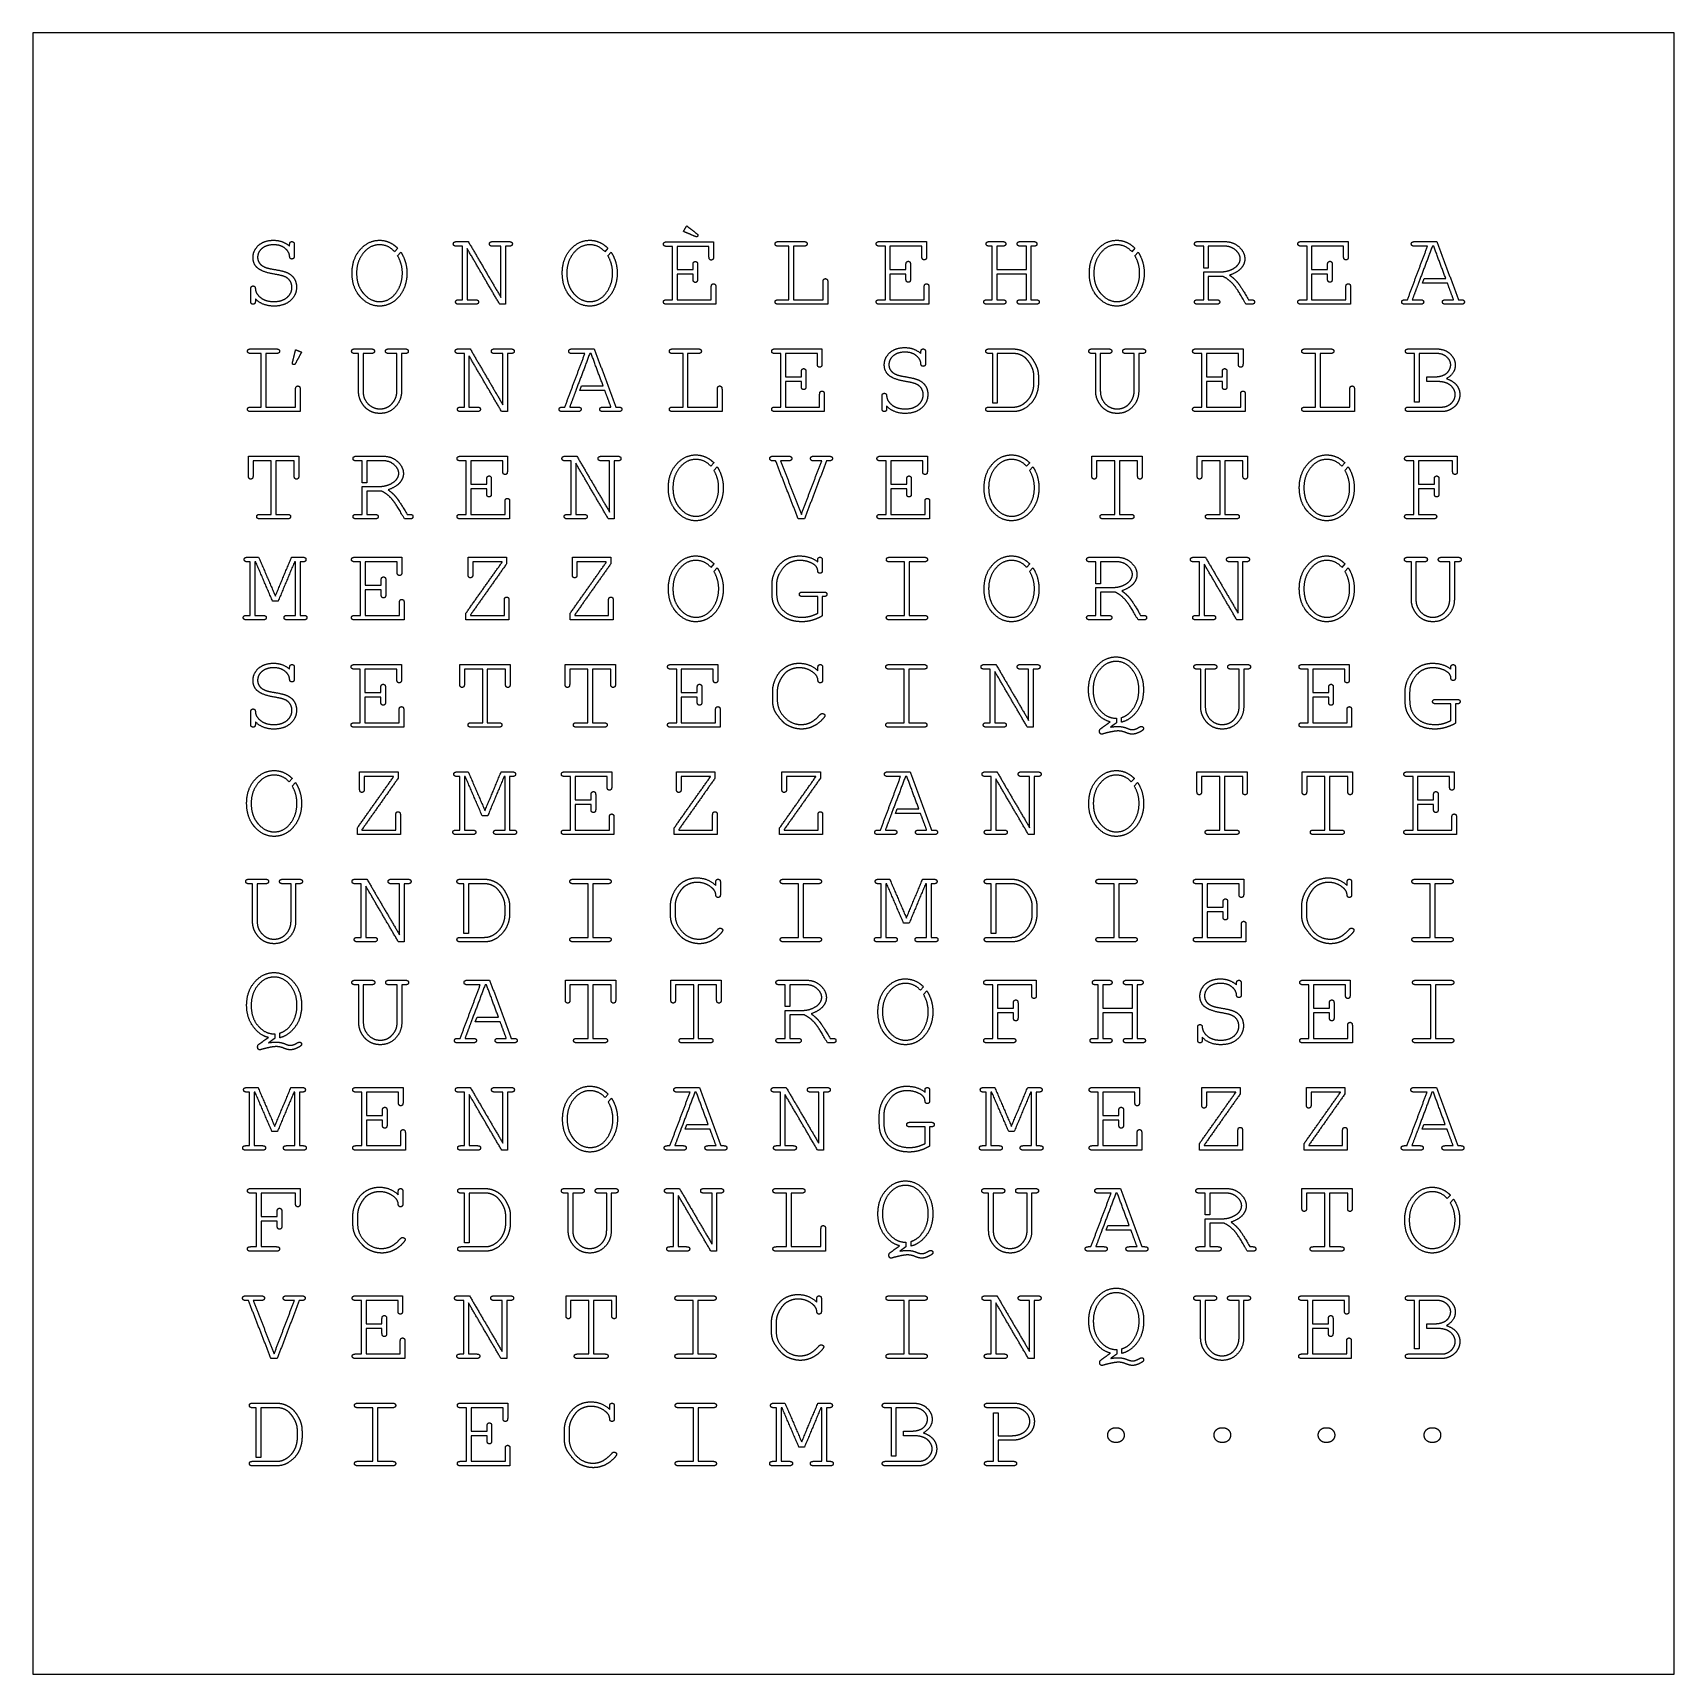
# Model space of a CAD drawing. Header units: millimetres. Extents: x 0 to 260, y 0 to 260.
import ezdxf

# ---------------------------------------------------------------- set-up
doc = ezdxf.new("R2010")
doc.units = ezdxf.units.MM
doc.header["$MEASUREMENT"] = 0
doc.layers.add('LaserCut', color=254, linetype='Continuous', true_color=0xbfbfff)

msp = doc.modelspace()

# ---------------------------------------------------------------- linework, layer by layer
at = {"layer": 'LaserCut'}
for p, q in [((57.8, 225.87), (57.3, 225.33)), ((57.78, 224.67), (58.3, 225.24)), ((91.1, 225.87), (90.6, 225.33)), ((91.09, 224.67), (91.6, 225.24)), ((174.58, 225.87), (174.09, 225.33)), ((174.57, 224.67), (175.09, 225.24)), ((186.19, 222.74), (185.47, 222.74)), ((220.13, 220.33), (220.41, 221.06)), ((220.8, 204.78), (220.8, 205.51)), ((86.66, 203.33), (86.93, 204.06)), ((152.77, 201.32), (152.05, 201.32)), ((219.6, 201.52), (218.87, 201.52)), ((107.9, 191.87), (107.41, 191.33)), ((107.89, 190.67), (108.41, 191.24)), ((157.91, 191.87), (157.42, 191.33)), ((157.9, 190.67), (158.42, 191.24)), ((207.85, 191.87), (207.36, 191.33)), ((207.84, 190.67), (208.36, 191.24)), ((52.9, 188.74), (52.17, 188.74)), ((107.9, 175.87), (107.41, 175.33)), ((107.89, 174.67), (108.41, 175.24)), ((157.91, 175.87), (157.42, 175.33)), ((157.9, 174.67), (158.42, 175.24)), ((207.85, 175.87), (207.36, 175.33)), ((207.84, 174.67), (208.36, 175.24)), ((169.11, 172.74), (168.38, 172.74)), ((172.47, 150.81), (172.47, 151.55)), ((41.1, 141.87), (40.6, 141.33)), ((41.09, 140.67), (41.6, 141.24)), ((174.5, 141.87), (174, 141.33)), ((174.48, 140.67), (175, 141.24)), ((136.67, 136.33), (136.94, 137.06)), ((69, 117.32), (68.28, 117.32)), ((152.53, 117.32), (151.8, 117.32)), ((141.1, 108.87), (140.6, 108.33)), ((141.09, 107.67), (141.6, 108.24)), ((70.08, 103.33), (70.36, 104.06)), ((119.9, 105.74), (119.17, 105.74)), ((39.11, 100.81), (39.11, 101.55)), ((91.14, 91.87), (90.65, 91.33)), ((91.13, 90.67), (91.65, 91.24)), ((103.31, 86.33), (103.58, 87.06)), ((220.07, 86.33), (220.34, 87.06)), ((224.55, 75.87), (224.05, 75.33)), ((224.54, 74.67), (225.05, 75.24)), ((170, 70.33), (170.27, 71.06)), ((186.42, 72.74), (185.69, 72.74)), ((69.12, 68.32), (68.39, 68.32)), ((139.11, 67.81), (139.11, 68.55)), ((220.8, 54.78), (220.8, 55.51)), ((172.51, 50.81), (172.51, 51.55)), ((219.6, 51.52), (218.87, 51.52)), ((152.2, 41.4), (152.93, 41.4)), ((137.93, 37.78), (137.93, 38.51)), ((36.12, 34.32), (35.39, 34.32)), ((136.73, 34.52), (136.01, 34.52))]:
    msp.add_line(p, q, dxfattribs=at)
msp.add_lwpolyline([(0, 0), (260, 0), (260, 260), (0, 260)], close=True, dxfattribs=at)
for points in [[(185.47, 222.14), (186.19, 222.14)], [(219.77, 221.06), (219.49, 220.33)], [(219.6, 205.51), (219.6, 204.78)], [(86.29, 204.06), (86.02, 203.33)], [(152.05, 200.72), (152.77, 200.72)], [(218.87, 200.72), (219.6, 200.72)], [(52.17, 188.14), (52.9, 188.14)], [(168.38, 172.14), (169.11, 172.14)], [(171.67, 151.44), (171.67, 150.71)], [(136.3, 137.06), (136.03, 136.33)], [(68.28, 116.72), (69, 116.72)], [(151.8, 116.72), (152.53, 116.72)], [(69.71, 104.06), (69.44, 103.33)], [(119.17, 105.14), (119.9, 105.14)], [(38.31, 101.44), (38.31, 100.71)], [(102.94, 87.06), (102.67, 86.33)], [(219.7, 87.06), (219.43, 86.33)], [(169.63, 71.06), (169.36, 70.33)], [(185.69, 72.14), (186.42, 72.14)], [(68.39, 67.72), (69.12, 67.72)], [(138.31, 68.44), (138.31, 67.71)], [(219.6, 55.51), (219.6, 54.78)], [(171.71, 51.44), (171.71, 50.71)], [(218.87, 50.72), (219.6, 50.72)], [(152.93, 42.2), (152.2, 42.2)], [(136.73, 38.51), (136.73, 37.78)], [(35.39, 33.72), (36.12, 33.72)], [(136.01, 33.72), (136.73, 33.72)]]:
    msp.add_lwpolyline(points, dxfattribs=at)
for points in [[(103.06, 228.54), (103.32, 228.98), (103.58, 229.42)], [(103.58, 229.42), (104.39, 228.8), (105.19, 228.17)], [(34.88, 224.42), (34.88, 225.54), (35.77, 226.34)], [(35.77, 226.34), (36.67, 227.14), (38.12, 227.14)], [(38.16, 226.42), (36.99, 226.42), (36.3, 225.84)], [(38.12, 227.14), (39.61, 227.14), (40.68, 226.19)], [(39.95, 225.86), (39.27, 226.42), (38.16, 226.42)], [(40.68, 226.44), (40.68, 226.7), (40.78, 226.81)], [(40.68, 226.19), (40.68, 226.32), (40.68, 226.44)], [(40.78, 226.81), (40.88, 226.93), (41.04, 226.93)], [(41.04, 226.93), (41.21, 226.93), (41.31, 226.82)], [(41.31, 226.82), (41.41, 226.71), (41.41, 226.45)], [(41.41, 226.45), (41.41, 225.55), (41.41, 224.65)], [(51.88, 225.69), (53.19, 227.14), (54.92, 227.14)], [(54.92, 226.42), (53.41, 226.42), (52.35, 225.1)], [(54.92, 227.14), (56.08, 227.14), (57.09, 226.47)], [(57.3, 225.33), (56.35, 226.42), (54.92, 226.42)], [(57.09, 226.47), (57.47, 226.21), (57.8, 225.87)], [(66.61, 226.57), (66.61, 226.73), (66.73, 226.83)], [(66.73, 226.3), (66.61, 226.4), (66.61, 226.57)], [(66.73, 226.83), (66.85, 226.93), (67.12, 226.93)], [(67.12, 226.2), (66.85, 226.2), (66.73, 226.3)], [(67.12, 226.93), (68.05, 226.93), (68.98, 226.93)], [(68.06, 226.2), (67.59, 226.2), (67.12, 226.2)], [(68.06, 217.72), (68.06, 221.96), (68.06, 226.2)], [(68.98, 226.93), (71.56, 222.51), (74.15, 218.09)], [(72.34, 226.57), (72.34, 226.73), (72.45, 226.83)], [(72.45, 226.3), (72.34, 226.4), (72.34, 226.57)], [(72.45, 226.83), (72.56, 226.93), (72.84, 226.93)], [(72.84, 226.2), (72.57, 226.2), (72.45, 226.3)], [(72.84, 226.93), (74.15, 226.93), (75.45, 226.93)], [(74.15, 226.2), (73.5, 226.2), (72.84, 226.2)], [(74.15, 218.09), (74.15, 222.14), (74.15, 226.2)], [(75.45, 226.2), (75.16, 226.2), (74.87, 226.2)], [(74.87, 226.2), (74.87, 221.6), (74.87, 217)], [(75.45, 226.93), (75.72, 226.93), (75.84, 226.83)], [(75.84, 226.3), (75.72, 226.2), (75.45, 226.2)], [(75.84, 226.83), (75.96, 226.73), (75.96, 226.57)], [(75.96, 226.57), (75.96, 226.4), (75.84, 226.3)], [(85.18, 225.69), (86.49, 227.14), (88.22, 227.14)], [(88.22, 226.42), (86.71, 226.42), (85.65, 225.1)], [(88.22, 227.14), (89.38, 227.14), (90.39, 226.47)], [(90.6, 225.33), (89.65, 226.42), (88.22, 226.42)], [(90.39, 226.47), (90.78, 226.21), (91.1, 225.87)], [(99.89, 226.53), (99.89, 226.69), (100.01, 226.79)], [(100.01, 226.26), (99.89, 226.36), (99.89, 226.53)], [(100.01, 226.79), (100.13, 226.89), (100.4, 226.89)], [(100.4, 226.17), (100.13, 226.17), (100.01, 226.26)], [(100.4, 226.89), (104.11, 226.89), (107.83, 226.89)], [(104.94, 227.74), (104, 228.14), (103.06, 228.54)], [(105.18, 227.7), (105.09, 227.68), (104.94, 227.74)], [(105.32, 227.81), (105.27, 227.72), (105.18, 227.7)], [(105.19, 228.17), (105.32, 228.07), (105.34, 227.98)], [(105.34, 227.98), (105.37, 227.89), (105.32, 227.81)], [(107.83, 226.89), (107.83, 225.7), (107.83, 224.51)], [(117.58, 226.57), (117.58, 226.73), (117.7, 226.83)], [(117.7, 226.3), (117.58, 226.4), (117.58, 226.57)], [(117.7, 226.83), (117.82, 226.93), (118.09, 226.93)], [(118.09, 226.2), (117.82, 226.2), (117.7, 226.3)], [(118.09, 226.93), (120.12, 226.93), (122.15, 226.93)], [(119.76, 226.2), (118.92, 226.2), (118.09, 226.2)], [(119.76, 217.72), (119.76, 221.96), (119.76, 226.2)], [(120.48, 226.2), (120.48, 221.96), (120.48, 217.72)], [(122.15, 226.2), (121.31, 226.2), (120.48, 226.2)], [(122.15, 226.93), (122.42, 226.93), (122.54, 226.83)], [(122.54, 226.3), (122.42, 226.2), (122.15, 226.2)], [(122.54, 226.83), (122.65, 226.73), (122.65, 226.57)], [(122.65, 226.57), (122.65, 226.4), (122.54, 226.3)], [(133.6, 226.57), (133.6, 226.73), (133.72, 226.83)], [(133.72, 226.3), (133.6, 226.4), (133.6, 226.57)], [(133.72, 226.83), (133.83, 226.93), (134.11, 226.93)], [(134.11, 226.2), (133.83, 226.2), (133.72, 226.3)], [(134.11, 226.93), (137.84, 226.93), (141.57, 226.93)], [(135.05, 226.2), (134.58, 226.2), (134.11, 226.2)], [(135.05, 217.72), (135.05, 221.96), (135.05, 226.2)], [(140.84, 226.2), (138.31, 226.2), (135.77, 226.2)], [(135.77, 226.2), (135.77, 224.36), (135.77, 222.51)], [(140.84, 224.54), (140.84, 225.37), (140.84, 226.2)], [(141.57, 226.93), (141.57, 225.73), (141.57, 224.54)], [(151.01, 226.57), (151.01, 226.73), (151.13, 226.83)], [(151.13, 226.3), (151.01, 226.4), (151.01, 226.57)], [(151.13, 226.83), (151.24, 226.93), (151.52, 226.93)], [(151.52, 226.2), (151.24, 226.2), (151.13, 226.3)], [(151.52, 226.93), (152.57, 226.93), (153.62, 226.93)], [(151.95, 226.2), (151.74, 226.2), (151.52, 226.2)], [(151.95, 217.72), (151.95, 221.96), (151.95, 226.2)], [(153.62, 226.2), (153.15, 226.2), (152.68, 226.2)], [(152.68, 226.2), (152.68, 224.36), (152.68, 222.51)], [(153.62, 226.93), (153.89, 226.93), (154.01, 226.83)], [(154.01, 226.3), (153.89, 226.2), (153.62, 226.2)], [(154.01, 226.83), (154.13, 226.73), (154.13, 226.57)], [(154.13, 226.57), (154.13, 226.4), (154.01, 226.3)], [(155.94, 226.57), (155.94, 226.73), (156.05, 226.83)], [(156.06, 226.3), (155.94, 226.4), (155.94, 226.57)], [(156.05, 226.83), (156.17, 226.93), (156.45, 226.93)], [(156.45, 226.2), (156.17, 226.2), (156.06, 226.3)], [(156.45, 226.93), (157.5, 226.93), (158.55, 226.93)], [(157.39, 226.2), (156.92, 226.2), (156.45, 226.2)], [(157.39, 222.51), (157.39, 224.36), (157.39, 226.2)], [(158.55, 226.2), (158.33, 226.2), (158.11, 226.2)], [(158.11, 226.2), (158.11, 221.96), (158.11, 217.72)], [(158.55, 226.93), (158.82, 226.93), (158.94, 226.83)], [(158.94, 226.3), (158.82, 226.2), (158.55, 226.2)], [(158.94, 226.83), (159.06, 226.73), (159.06, 226.57)], [(159.06, 226.57), (159.06, 226.4), (158.94, 226.3)], [(168.67, 225.69), (169.98, 227.14), (171.7, 227.14)], [(171.7, 226.42), (170.2, 226.42), (169.14, 225.1)], [(171.7, 227.14), (172.87, 227.14), (173.88, 226.47)], [(174.09, 225.33), (173.13, 226.42), (171.7, 226.42)], [(173.88, 226.47), (174.26, 226.21), (174.58, 225.87)], [(184.02, 226.57), (184.02, 226.73), (184.14, 226.83)], [(184.14, 226.3), (184.02, 226.4), (184.02, 226.57)], [(184.14, 226.83), (184.26, 226.93), (184.53, 226.93)], [(184.53, 226.2), (184.26, 226.2), (184.14, 226.3)], [(184.53, 226.93), (186.68, 226.93), (188.84, 226.93)], [(185.47, 226.2), (185, 226.2), (184.53, 226.2)], [(185.47, 222.74), (185.47, 224.47), (185.47, 226.2)], [(188.81, 226.2), (187.5, 226.2), (186.19, 226.2)], [(186.19, 226.2), (186.19, 224.47), (186.19, 222.74)], [(190.55, 225.56), (189.84, 226.2), (188.81, 226.2)], [(188.84, 226.93), (190.17, 226.93), (191.08, 226.08)], [(200.39, 226.57), (200.39, 226.73), (200.51, 226.83)], [(200.51, 226.3), (200.39, 226.4), (200.39, 226.57)], [(200.51, 226.83), (200.63, 226.93), (200.9, 226.93)], [(200.9, 226.2), (200.63, 226.2), (200.51, 226.3)], [(200.9, 226.93), (204.63, 226.93), (208.37, 226.93)], [(201.84, 226.2), (201.37, 226.2), (200.9, 226.2)], [(201.84, 217.72), (201.84, 221.96), (201.84, 226.2)], [(207.64, 226.2), (205.1, 226.2), (202.57, 226.2)], [(202.57, 226.2), (202.57, 224.36), (202.57, 222.51)], [(207.64, 224.54), (207.64, 225.37), (207.64, 226.2)], [(208.37, 226.93), (208.37, 225.73), (208.37, 224.54)], [(217.75, 217.72), (219.34, 221.96), (220.93, 226.2)], [(218.36, 226.57), (218.36, 226.73), (218.48, 226.83)], [(218.48, 226.3), (218.36, 226.4), (218.36, 226.57)], [(218.48, 226.83), (218.6, 226.93), (218.87, 226.93)], [(218.87, 226.2), (218.6, 226.2), (218.48, 226.3)], [(218.87, 226.93), (220.64, 226.93), (222.41, 226.93)], [(220.93, 226.2), (219.9, 226.2), (218.87, 226.2)], [(221.7, 226.2), (220.73, 223.63), (219.77, 221.06)], [(221.91, 226.2), (221.81, 226.2), (221.7, 226.2)], [(223.82, 221.06), (222.87, 223.63), (221.91, 226.2)], [(222.41, 226.93), (224.12, 222.33), (225.82, 217.72)], [(35.67, 222.69), (34.88, 223.3), (34.88, 224.42)], [(36.3, 225.84), (35.61, 225.26), (35.61, 224.43)], [(35.61, 224.43), (35.61, 224.01), (35.8, 223.67)], [(35.8, 223.67), (36, 223.33), (36.32, 223.12)], [(40.68, 224.6), (40.64, 225.3), (39.95, 225.86)], [(40.79, 224.27), (40.69, 224.37), (40.68, 224.6)], [(41.04, 224.17), (40.89, 224.17), (40.79, 224.27)], [(41.31, 224.28), (41.21, 224.17), (41.04, 224.17)], [(41.41, 224.65), (41.41, 224.39), (41.31, 224.28)], [(50.57, 221.93), (50.57, 224.23), (51.88, 225.69)], [(52.35, 225.1), (51.28, 223.79), (51.29, 221.93)], [(58.54, 221.93), (58.54, 223.43), (57.78, 224.67)], [(58.3, 225.24), (58.51, 224.93), (58.68, 224.57)], [(58.68, 224.57), (59.26, 223.36), (59.26, 221.93)], [(73.96, 217), (71.37, 221.42), (68.79, 225.84)], [(68.79, 225.84), (68.79, 221.78), (68.79, 217.72)], [(83.87, 221.93), (83.87, 224.23), (85.18, 225.69)], [(85.65, 225.1), (84.58, 223.79), (84.59, 221.93)], [(91.84, 221.93), (91.84, 223.43), (91.09, 224.67)], [(91.6, 225.24), (91.81, 224.93), (91.98, 224.57)], [(91.98, 224.57), (92.57, 223.36), (92.57, 221.93)], [(101.34, 226.17), (100.87, 226.17), (100.4, 226.17)], [(101.34, 217.72), (101.34, 221.94), (101.34, 226.17)], [(107.11, 226.17), (104.58, 226.17), (102.06, 226.17)], [(102.06, 226.17), (102.06, 224.33), (102.06, 222.49)], [(104.58, 223.28), (104.58, 223.55), (104.69, 223.67)], [(104.69, 223.67), (104.79, 223.78), (104.95, 223.78)], [(104.95, 223.78), (105.1, 223.78), (105.2, 223.67)], [(105.2, 223.67), (105.3, 223.55), (105.3, 223.28)], [(107.11, 224.51), (107.11, 225.34), (107.11, 226.17)], [(107.21, 224.12), (107.11, 224.24), (107.11, 224.51)], [(107.47, 224), (107.31, 224), (107.21, 224.12)], [(107.73, 224.12), (107.63, 224), (107.47, 224)], [(107.83, 224.51), (107.83, 224.24), (107.73, 224.12)], [(138.31, 223.3), (138.31, 223.58), (138.41, 223.69)], [(138.41, 223.69), (138.51, 223.81), (138.68, 223.81)], [(138.68, 223.81), (138.83, 223.81), (138.93, 223.69)], [(138.93, 223.69), (139.03, 223.58), (139.03, 223.3)], [(140.94, 224.15), (140.84, 224.26), (140.84, 224.54)], [(141.21, 224.03), (141.04, 224.03), (140.94, 224.15)], [(141.47, 224.15), (141.37, 224.03), (141.21, 224.03)], [(141.57, 224.54), (141.57, 224.26), (141.47, 224.15)], [(167.36, 221.93), (167.36, 224.23), (168.67, 225.69)], [(169.14, 225.1), (168.07, 223.79), (168.08, 221.93)], [(175.33, 221.93), (175.33, 223.43), (174.57, 224.67)], [(175.09, 225.24), (175.3, 224.93), (175.47, 224.57)], [(175.47, 224.57), (176.05, 223.36), (176.05, 221.93)], [(191.27, 224.21), (191.27, 224.92), (190.55, 225.56)], [(190.92, 223.28), (191.27, 223.73), (191.27, 224.21)], [(191.08, 226.08), (191.99, 225.24), (191.99, 224.18)], [(191.99, 224.18), (191.99, 223.41), (191.43, 222.74)], [(205.1, 223.3), (205.1, 223.58), (205.21, 223.69)], [(205.21, 223.69), (205.31, 223.81), (205.47, 223.81)], [(205.47, 223.81), (205.62, 223.81), (205.73, 223.69)], [(205.73, 223.69), (205.83, 223.58), (205.83, 223.3)], [(207.74, 224.15), (207.64, 224.26), (207.64, 224.54)], [(208, 224.03), (207.84, 224.03), (207.74, 224.15)], [(208.27, 224.15), (208.17, 224.03), (208, 224.03)], [(208.37, 224.54), (208.37, 224.26), (208.27, 224.15)], [(38.21, 221.78), (36.45, 222.08), (35.67, 222.69)], [(36.32, 223.12), (36.64, 222.91), (37.04, 222.78)], [(37.04, 222.78), (37.44, 222.65), (38.3, 222.51)], [(39.89, 221.38), (39.49, 221.56), (38.21, 221.78)], [(38.3, 222.51), (39.74, 222.27), (40.29, 222.01)], [(40.75, 220.69), (40.46, 221.13), (39.89, 221.38)], [(40.29, 222.01), (41.02, 221.68), (41.39, 221.09)], [(41.39, 221.09), (41.77, 220.5), (41.77, 219.69)], [(51.41, 218.78), (50.57, 220.09), (50.57, 221.93)], [(51.29, 221.93), (51.29, 220.43), (51.92, 219.35)], [(57.53, 218.81), (58.54, 220.19), (58.54, 221.93)], [(59.26, 221.93), (59.26, 220.5), (58.69, 219.28)], [(84.71, 218.78), (83.87, 220.09), (83.87, 221.93)], [(84.59, 221.93), (84.59, 220.43), (85.22, 219.35)], [(90.83, 218.81), (91.84, 220.19), (91.84, 221.93)], [(92.57, 221.93), (92.57, 220.5), (91.99, 219.28)], [(102.06, 222.49), (103.32, 222.49), (104.58, 222.49)], [(102.06, 221.76), (102.06, 219.74), (102.06, 217.72)], [(104.58, 221.76), (103.32, 221.76), (102.06, 221.76)], [(104.58, 222.49), (104.58, 222.88), (104.58, 223.28)], [(104.58, 220.97), (104.58, 221.37), (104.58, 221.76)], [(105.3, 223.28), (105.3, 222.12), (105.3, 220.97)], [(125.29, 220.94), (125.4, 221.06), (125.56, 221.06)], [(125.56, 221.06), (125.71, 221.06), (125.81, 220.94)], [(135.77, 222.51), (137.04, 222.51), (138.31, 222.51)], [(135.77, 221.78), (135.77, 219.75), (135.77, 217.72)], [(138.31, 221.78), (137.04, 221.78), (135.77, 221.78)], [(138.31, 222.51), (138.31, 222.91), (138.31, 223.3)], [(138.31, 220.99), (138.31, 221.38), (138.31, 221.78)], [(139.03, 223.3), (139.03, 222.14), (139.03, 220.99)], [(152.68, 222.51), (155.03, 222.51), (157.39, 222.51)], [(157.39, 221.78), (155.03, 221.78), (152.68, 221.78)], [(152.68, 221.78), (152.68, 219.75), (152.68, 217.72)], [(157.39, 217.72), (157.39, 219.75), (157.39, 221.78)], [(168.2, 218.78), (167.36, 220.09), (167.36, 221.93)], [(168.08, 221.93), (168.07, 220.43), (168.71, 219.35)], [(174.32, 218.81), (175.33, 220.19), (175.33, 221.93)], [(176.05, 221.93), (176.05, 220.5), (175.47, 219.28)], [(185.47, 217.72), (185.47, 219.93), (185.47, 222.14)], [(186.19, 222.14), (187.16, 222.14), (188.13, 222.14)], [(188.51, 221.42), (187.35, 221.42), (186.19, 221.42)], [(186.19, 221.42), (186.19, 219.57), (186.19, 217.72)], [(188.13, 222.14), (189.06, 222.14), (189.82, 222.48)], [(190.15, 220.17), (189.44, 220.97), (188.51, 221.42)], [(191.43, 222.74), (190.87, 222.06), (189.57, 221.61)], [(189.57, 221.61), (190.32, 221.09), (190.86, 220.43)], [(189.82, 222.48), (190.58, 222.82), (190.92, 223.28)], [(202.57, 222.51), (203.84, 222.51), (205.1, 222.51)], [(202.57, 221.78), (202.57, 219.75), (202.57, 217.72)], [(205.1, 221.78), (203.84, 221.78), (202.57, 221.78)], [(205.1, 222.51), (205.1, 222.91), (205.1, 223.3)], [(205.1, 220.99), (205.1, 221.38), (205.1, 221.78)], [(205.83, 223.3), (205.83, 222.14), (205.83, 220.99)], [(220.41, 221.06), (222.11, 221.06), (223.82, 221.06)], [(34.52, 219.42), (34.52, 219.68), (34.62, 219.79)], [(34.52, 217.47), (34.52, 218.45), (34.52, 219.42)], [(34.62, 219.79), (34.72, 219.9), (34.88, 219.9)], [(34.88, 219.9), (35.04, 219.9), (35.14, 219.8)], [(35.14, 219.8), (35.24, 219.7), (35.25, 219.47)], [(35.25, 219.47), (35.29, 218.7), (36.07, 218.07)], [(40.28, 218.09), (41.04, 218.74), (41.04, 219.69)], [(41.04, 219.69), (41.04, 220.25), (40.75, 220.69)], [(41.77, 219.69), (41.77, 218.45), (40.8, 217.58)], [(51.78, 218.29), (51.58, 218.53), (51.41, 218.78)], [(51.92, 219.35), (52.08, 219.08), (52.27, 218.84)], [(52.27, 218.84), (52.33, 218.76), (52.4, 218.69)], [(52.4, 218.69), (52.4, 218.69), (52.4, 218.69)], [(52.4, 218.69), (53.52, 217.43), (54.92, 217.43)], [(54.92, 217.43), (56.52, 217.43), (57.53, 218.81)], [(58.69, 219.28), (58.11, 218.07), (57.1, 217.39)], [(85.08, 218.29), (84.88, 218.53), (84.71, 218.78)], [(85.22, 219.35), (85.38, 219.08), (85.57, 218.84)], [(85.57, 218.84), (85.63, 218.76), (85.7, 218.69)], [(85.7, 218.69), (85.7, 218.69), (85.7, 218.69)], [(85.7, 218.69), (86.82, 217.43), (88.22, 217.43)], [(88.22, 217.43), (89.82, 217.43), (90.83, 218.81)], [(91.99, 219.28), (91.41, 218.07), (90.4, 217.39)], [(104.69, 220.58), (104.58, 220.7), (104.58, 220.97)], [(104.95, 220.46), (104.79, 220.46), (104.69, 220.58)], [(105.2, 220.58), (105.1, 220.46), (104.95, 220.46)], [(105.3, 220.97), (105.3, 220.7), (105.2, 220.58)], [(107.47, 219.74), (107.47, 220.01), (107.57, 220.13)], [(107.47, 217.72), (107.47, 218.73), (107.47, 219.74)], [(107.57, 220.13), (107.67, 220.25), (107.83, 220.25)], [(107.83, 220.25), (107.99, 220.25), (108.09, 220.13)], [(108.09, 220.13), (108.19, 220.01), (108.19, 219.74)], [(108.19, 219.74), (108.19, 218.37), (108.19, 217)], [(125.19, 220.55), (125.19, 220.82), (125.29, 220.94)], [(125.19, 217.72), (125.19, 219.14), (125.19, 220.55)], [(125.81, 220.94), (125.92, 220.83), (125.92, 220.55)], [(125.92, 220.55), (125.92, 218.78), (125.92, 217)], [(138.41, 220.6), (138.31, 220.71), (138.31, 220.99)], [(138.68, 220.48), (138.51, 220.48), (138.41, 220.6)], [(138.93, 220.6), (138.83, 220.48), (138.68, 220.48)], [(139.03, 220.99), (139.03, 220.71), (138.93, 220.6)], [(141.21, 219.75), (141.21, 220.03), (141.31, 220.14)], [(141.21, 217.72), (141.21, 218.74), (141.21, 219.75)], [(141.31, 220.14), (141.41, 220.26), (141.57, 220.26)], [(141.57, 220.26), (141.73, 220.26), (141.83, 220.14)], [(141.83, 220.14), (141.93, 220.03), (141.93, 219.75)], [(141.93, 219.75), (141.93, 218.38), (141.93, 217)], [(168.57, 218.29), (168.37, 218.53), (168.2, 218.78)], [(168.71, 219.35), (168.86, 219.08), (169.06, 218.84)], [(169.06, 218.84), (169.12, 218.76), (169.19, 218.69)], [(169.19, 218.69), (169.19, 218.69), (169.19, 218.69)], [(169.19, 218.69), (170.31, 217.43), (171.7, 217.43)], [(171.7, 217.43), (173.31, 217.43), (174.32, 218.81)], [(175.47, 219.28), (174.9, 218.07), (173.88, 217.39)], [(192.17, 217), (190.87, 219.36), (190.15, 220.17)], [(190.86, 220.43), (191.39, 219.77), (192.57, 217.72)], [(205.21, 220.6), (205.1, 220.71), (205.1, 220.99)], [(205.47, 220.48), (205.31, 220.48), (205.21, 220.6)], [(205.73, 220.6), (205.62, 220.48), (205.47, 220.48)], [(205.83, 220.99), (205.83, 220.71), (205.73, 220.6)], [(208, 219.75), (208, 220.03), (208.1, 220.14)], [(208, 217.72), (208, 218.74), (208, 219.75)], [(208.1, 220.14), (208.2, 220.26), (208.37, 220.26)], [(208.37, 220.26), (208.53, 220.26), (208.63, 220.14)], [(208.63, 220.14), (208.73, 220.03), (208.73, 219.75)], [(208.73, 219.75), (208.73, 218.38), (208.73, 217)], [(219.49, 220.33), (219, 219.03), (218.51, 217.72)], [(224.09, 220.33), (222.11, 220.33), (220.13, 220.33)], [(225.05, 217.72), (224.57, 219.03), (224.09, 220.33)], [(34.63, 217.11), (34.52, 217.22), (34.52, 217.47)], [(34.88, 217), (34.73, 217), (34.63, 217.11)], [(35.15, 217.11), (35.05, 217), (34.88, 217)], [(35.25, 217.47), (35.25, 217.22), (35.15, 217.11)], [(38.19, 216.71), (36.35, 216.71), (35.25, 217.88)], [(35.25, 217.88), (35.25, 217.68), (35.25, 217.47)], [(36.07, 218.07), (36.86, 217.43), (38.18, 217.43)], [(38.18, 217.43), (39.51, 217.43), (40.28, 218.09)], [(40.8, 217.58), (39.83, 216.71), (38.19, 216.71)], [(51.88, 218.17), (51.83, 218.23), (51.78, 218.29)], [(51.91, 218.14), (51.9, 218.16), (51.88, 218.17)], [(54.92, 216.71), (53.21, 216.71), (51.91, 218.14)], [(57.1, 217.39), (56.08, 216.71), (54.92, 216.71)], [(66.97, 217.36), (66.97, 217.53), (67.09, 217.63)], [(67.09, 217.1), (66.97, 217.21), (66.97, 217.36)], [(67.09, 217.63), (67.2, 217.72), (67.48, 217.72)], [(67.48, 217), (67.2, 217), (67.09, 217.1)], [(67.48, 217.72), (67.77, 217.72), (68.06, 217.72)], [(70.09, 217), (68.79, 217), (67.48, 217)], [(68.79, 217.72), (69.44, 217.72), (70.09, 217.72)], [(70.09, 217.72), (70.37, 217.72), (70.48, 217.63)], [(70.48, 217.1), (70.37, 217), (70.09, 217)], [(70.48, 217.63), (70.6, 217.53), (70.6, 217.36)], [(70.6, 217.36), (70.6, 217.21), (70.48, 217.1)], [(74.87, 217), (74.41, 217), (73.96, 217)], [(85.18, 218.17), (85.13, 218.23), (85.08, 218.29)], [(85.21, 218.14), (85.2, 218.16), (85.18, 218.17)], [(88.22, 216.71), (86.51, 216.71), (85.21, 218.14)], [(90.4, 217.39), (89.38, 216.71), (88.22, 216.71)], [(99.89, 217.36), (99.89, 217.52), (100.01, 217.62)], [(100.01, 217.1), (99.89, 217.21), (99.89, 217.36)], [(100.01, 217.62), (100.13, 217.72), (100.4, 217.72)], [(100.4, 217), (100.13, 217), (100.01, 217.1)], [(100.4, 217.72), (100.87, 217.72), (101.34, 217.72)], [(108.19, 217), (104.29, 217), (100.4, 217)], [(102.06, 217.72), (104.76, 217.72), (107.47, 217.72)], [(117.58, 217.36), (117.58, 217.53), (117.7, 217.63)], [(117.7, 217.1), (117.58, 217.21), (117.58, 217.36)], [(117.7, 217.63), (117.82, 217.72), (118.09, 217.72)], [(118.09, 217), (117.82, 217), (117.7, 217.1)], [(118.09, 217.72), (118.92, 217.72), (119.76, 217.72)], [(125.92, 217), (122, 217), (118.09, 217)], [(120.48, 217.72), (122.84, 217.72), (125.19, 217.72)], [(133.6, 217.36), (133.6, 217.53), (133.72, 217.63)], [(133.72, 217.1), (133.6, 217.21), (133.6, 217.36)], [(133.72, 217.63), (133.83, 217.72), (134.11, 217.72)], [(134.11, 217), (133.83, 217), (133.72, 217.1)], [(134.11, 217.72), (134.58, 217.72), (135.05, 217.72)], [(141.93, 217), (138.02, 217), (134.11, 217)], [(135.77, 217.72), (138.49, 217.72), (141.21, 217.72)], [(150.65, 217.36), (150.65, 217.53), (150.77, 217.63)], [(150.77, 217.1), (150.65, 217.21), (150.65, 217.36)], [(150.77, 217.63), (150.88, 217.72), (151.16, 217.72)], [(151.16, 217), (150.88, 217), (150.77, 217.1)], [(151.16, 217.72), (151.56, 217.72), (151.95, 217.72)], [(153.62, 217), (152.39, 217), (151.16, 217)], [(152.68, 217.72), (153.15, 217.72), (153.62, 217.72)], [(153.62, 217.72), (153.89, 217.72), (154.01, 217.63)], [(154.01, 217.1), (153.89, 217), (153.62, 217)], [(154.01, 217.63), (154.13, 217.53), (154.13, 217.36)], [(154.13, 217.36), (154.13, 217.21), (154.01, 217.1)], [(155.94, 217.36), (155.94, 217.53), (156.05, 217.63)], [(156.06, 217.1), (155.94, 217.21), (155.94, 217.36)], [(156.05, 217.63), (156.17, 217.72), (156.45, 217.72)], [(156.45, 217), (156.17, 217), (156.06, 217.1)], [(156.45, 217.72), (156.92, 217.72), (157.39, 217.72)], [(158.91, 217), (157.68, 217), (156.45, 217)], [(158.11, 217.72), (158.51, 217.72), (158.91, 217.72)], [(158.91, 217.72), (159.18, 217.72), (159.3, 217.63)], [(159.3, 217.1), (159.18, 217), (158.91, 217)], [(159.3, 217.63), (159.42, 217.53), (159.42, 217.36)], [(159.42, 217.36), (159.42, 217.21), (159.3, 217.1)], [(168.67, 218.17), (168.62, 218.23), (168.57, 218.29)], [(168.7, 218.14), (168.68, 218.16), (168.67, 218.17)], [(171.7, 216.71), (170, 216.71), (168.7, 218.14)], [(173.88, 217.39), (172.87, 216.71), (171.7, 216.71)], [(184.02, 217.36), (184.02, 217.53), (184.14, 217.63)], [(184.14, 217.1), (184.02, 217.21), (184.02, 217.36)], [(184.14, 217.63), (184.26, 217.72), (184.53, 217.72)], [(184.53, 217), (184.26, 217), (184.14, 217.1)], [(184.53, 217.72), (185, 217.72), (185.47, 217.72)], [(187.5, 217), (186.01, 217), (184.53, 217)], [(186.19, 217.72), (186.85, 217.72), (187.5, 217.72)], [(187.5, 217.72), (187.77, 217.72), (187.89, 217.63)], [(187.89, 217.1), (187.77, 217), (187.5, 217)], [(187.89, 217.63), (188.01, 217.53), (188.01, 217.36)], [(188.01, 217.36), (188.01, 217.21), (187.89, 217.1)], [(193.07, 217), (192.62, 217), (192.17, 217)], [(192.57, 217.72), (192.82, 217.72), (193.07, 217.72)], [(193.07, 217.72), (193.31, 217.72), (193.41, 217.63)], [(193.41, 217.1), (193.3, 217), (193.07, 217)], [(193.41, 217.63), (193.51, 217.53), (193.51, 217.36)], [(193.51, 217.36), (193.51, 217.21), (193.41, 217.1)], [(200.39, 217.36), (200.39, 217.53), (200.51, 217.63)], [(200.51, 217.1), (200.39, 217.21), (200.39, 217.36)], [(200.51, 217.63), (200.63, 217.72), (200.9, 217.72)], [(200.9, 217), (200.63, 217), (200.51, 217.1)], [(200.9, 217.72), (201.37, 217.72), (201.84, 217.72)], [(208.73, 217), (204.81, 217), (200.9, 217)], [(202.57, 217.72), (205.29, 217.72), (208, 217.72)], [(216.84, 217.36), (216.84, 217.53), (216.96, 217.63)], [(216.96, 217.1), (216.84, 217.21), (216.84, 217.36)], [(216.96, 217.63), (217.08, 217.72), (217.35, 217.72)], [(217.35, 217), (217.08, 217), (216.96, 217.1)], [(217.35, 217.72), (217.55, 217.72), (217.75, 217.72)], [(219.81, 217), (218.58, 217), (217.35, 217)], [(218.51, 217.72), (219.16, 217.72), (219.81, 217.72)], [(219.81, 217.72), (220.08, 217.72), (220.2, 217.63)], [(220.2, 217.1), (220.08, 217), (219.81, 217)], [(220.2, 217.63), (220.32, 217.53), (220.32, 217.36)], [(220.32, 217.36), (220.32, 217.21), (220.2, 217.1)], [(223.29, 217.36), (223.29, 217.53), (223.41, 217.63)], [(223.41, 217.1), (223.29, 217.21), (223.29, 217.36)], [(223.41, 217.63), (223.52, 217.72), (223.8, 217.72)], [(223.8, 217), (223.52, 217), (223.41, 217.1)], [(223.8, 217.72), (224.43, 217.72), (225.05, 217.72)], [(226.26, 217), (225.03, 217), (223.8, 217)], [(225.82, 217.72), (226.04, 217.72), (226.26, 217.72)], [(226.26, 217.72), (226.53, 217.72), (226.65, 217.63)], [(226.65, 217.1), (226.53, 217), (226.26, 217)], [(226.65, 217.63), (226.77, 217.53), (226.77, 217.36)], [(226.77, 217.36), (226.77, 217.21), (226.65, 217.1)], [(34.01, 209.57), (34.01, 209.73), (34.13, 209.83)], [(34.13, 209.3), (34.01, 209.4), (34.01, 209.57)], [(34.13, 209.83), (34.25, 209.93), (34.52, 209.93)], [(34.52, 209.2), (34.25, 209.2), (34.13, 209.3)], [(34.52, 209.93), (36.55, 209.93), (38.58, 209.93)], [(36.19, 209.2), (35.36, 209.2), (34.52, 209.2)], [(36.19, 200.72), (36.19, 204.96), (36.19, 209.2)], [(36.91, 209.2), (36.91, 204.96), (36.91, 200.72)], [(38.58, 209.2), (37.75, 209.2), (36.91, 209.2)], [(38.58, 209.93), (38.85, 209.93), (38.97, 209.83)], [(38.97, 209.3), (38.85, 209.2), (38.58, 209.2)], [(38.97, 209.83), (39.09, 209.73), (39.09, 209.57)], [(39.09, 209.57), (39.09, 209.4), (38.97, 209.3)], [(41.14, 207.81), (41.38, 208.8), (41.63, 209.8)], [(42.58, 209.42), (42.09, 208.53), (41.6, 207.63)], [(41.63, 209.8), (42.11, 209.61), (42.58, 209.42)], [(50.5, 209.57), (50.5, 209.73), (50.63, 209.84)], [(50.62, 209.3), (50.5, 209.4), (50.5, 209.57)], [(51.01, 209.2), (50.73, 209.2), (50.62, 209.3)], [(50.63, 209.84), (50.73, 209.93), (51.01, 209.93)], [(51.01, 209.93), (52.31, 209.93), (53.62, 209.93)], [(51.59, 209.2), (51.3, 209.2), (51.01, 209.2)], [(51.59, 203.25), (51.59, 206.23), (51.59, 209.2)], [(53.62, 209.2), (52.96, 209.2), (52.31, 209.2)], [(52.31, 209.2), (52.31, 206.23), (52.31, 203.26)], [(53.62, 209.93), (53.89, 209.93), (54, 209.83)], [(54, 209.3), (53.89, 209.2), (53.62, 209.2)], [(54, 209.83), (54.12, 209.73), (54.12, 209.57)], [(54.12, 209.57), (54.12, 209.4), (54, 209.3)], [(55.86, 209.57), (55.86, 209.73), (55.98, 209.83)], [(55.98, 209.3), (55.86, 209.4), (55.86, 209.57)], [(55.98, 209.83), (56.1, 209.93), (56.37, 209.93)], [(56.37, 209.2), (56.1, 209.2), (55.98, 209.3)], [(56.37, 209.93), (57.67, 209.93), (58.98, 209.93)], [(57.67, 209.2), (57.02, 209.2), (56.37, 209.2)], [(57.67, 203.26), (57.67, 206.23), (57.67, 209.2)], [(58.4, 209.2), (58.4, 206.23), (58.4, 203.25)], [(58.98, 209.2), (58.69, 209.2), (58.4, 209.2)], [(58.98, 209.93), (59.25, 209.93), (59.37, 209.83)], [(59.37, 209.3), (59.25, 209.2), (58.98, 209.2)], [(59.37, 209.83), (59.48, 209.73), (59.48, 209.57)], [(59.48, 209.57), (59.48, 209.4), (59.37, 209.3)], [(66.91, 209.57), (66.91, 209.73), (67.03, 209.83)], [(67.03, 209.3), (66.91, 209.4), (66.91, 209.57)], [(67.03, 209.83), (67.15, 209.93), (67.42, 209.93)], [(67.42, 209.2), (67.15, 209.2), (67.03, 209.3)], [(67.42, 209.93), (68.35, 209.93), (69.28, 209.93)], [(68.36, 209.2), (67.89, 209.2), (67.42, 209.2)], [(68.36, 200.72), (68.36, 204.96), (68.36, 209.2)], [(74.26, 200), (71.67, 204.42), (69.09, 208.84)], [(69.09, 208.84), (69.09, 204.78), (69.09, 200.72)], [(69.28, 209.93), (71.86, 205.51), (74.45, 201.09)], [(72.64, 209.57), (72.64, 209.73), (72.75, 209.83)], [(72.75, 209.3), (72.64, 209.4), (72.64, 209.57)], [(72.75, 209.83), (72.86, 209.93), (73.14, 209.93)], [(73.14, 209.2), (72.87, 209.2), (72.75, 209.3)], [(73.14, 209.93), (74.45, 209.93), (75.75, 209.93)], [(74.45, 209.2), (73.8, 209.2), (73.14, 209.2)], [(74.45, 201.09), (74.45, 205.14), (74.45, 209.2)], [(75.75, 209.2), (75.46, 209.2), (75.17, 209.2)], [(75.17, 209.2), (75.17, 204.6), (75.17, 200)], [(75.75, 209.93), (76.02, 209.93), (76.14, 209.83)], [(76.14, 209.3), (76.02, 209.2), (75.75, 209.2)], [(76.14, 209.83), (76.26, 209.73), (76.26, 209.57)], [(76.26, 209.57), (76.26, 209.4), (76.14, 209.3)], [(84.27, 200.72), (85.86, 204.96), (87.45, 209.2)], [(84.89, 209.57), (84.89, 209.73), (85.01, 209.83)], [(85.01, 209.3), (84.89, 209.4), (84.89, 209.57)], [(85.01, 209.83), (85.12, 209.93), (85.4, 209.93)], [(85.4, 209.2), (85.12, 209.2), (85.01, 209.3)], [(85.4, 209.93), (87.17, 209.93), (88.94, 209.93)], [(87.45, 209.2), (86.43, 209.2), (85.4, 209.2)], [(88.22, 209.2), (87.26, 206.63), (86.29, 204.06)], [(88.44, 209.2), (88.33, 209.2), (88.22, 209.2)], [(90.35, 204.06), (89.39, 206.63), (88.44, 209.2)], [(88.94, 209.93), (90.64, 205.33), (92.35, 200.72)], [(100.83, 209.57), (100.83, 209.73), (100.95, 209.83)], [(100.95, 209.3), (100.83, 209.4), (100.83, 209.57)], [(100.95, 209.83), (101.07, 209.93), (101.34, 209.93)], [(101.34, 209.2), (101.07, 209.2), (100.95, 209.3)], [(101.34, 209.93), (103.37, 209.93), (105.4, 209.93)], [(103.01, 209.2), (102.17, 209.2), (101.34, 209.2)], [(103.01, 200.72), (103.01, 204.96), (103.01, 209.2)], [(103.73, 209.2), (103.73, 204.96), (103.73, 200.72)], [(105.4, 209.2), (104.56, 209.2), (103.73, 209.2)], [(105.4, 209.93), (105.67, 209.93), (105.79, 209.83)], [(105.79, 209.3), (105.67, 209.2), (105.4, 209.2)], [(105.79, 209.83), (105.9, 209.73), (105.9, 209.57)], [(105.9, 209.57), (105.9, 209.4), (105.79, 209.3)], [(117.04, 209.57), (117.04, 209.73), (117.15, 209.83)], [(117.15, 209.3), (117.04, 209.4), (117.04, 209.57)], [(117.15, 209.83), (117.27, 209.93), (117.54, 209.93)], [(117.54, 209.2), (117.27, 209.2), (117.15, 209.3)], [(117.54, 209.93), (121.27, 209.93), (125.01, 209.93)], [(118.48, 209.2), (118.01, 209.2), (117.54, 209.2)], [(118.48, 200.72), (118.48, 204.96), (118.48, 209.2)], [(124.28, 209.2), (121.75, 209.2), (119.21, 209.2)], [(119.21, 209.2), (119.21, 207.36), (119.21, 205.51)], [(124.28, 207.54), (124.28, 208.37), (124.28, 209.2)], [(125.01, 209.93), (125.01, 208.73), (125.01, 207.54)], [(134.88, 207.42), (134.88, 208.54), (135.77, 209.34)], [(136.3, 208.84), (135.61, 208.26), (135.61, 207.43)], [(135.77, 209.34), (136.67, 210.14), (138.12, 210.14)], [(138.16, 209.42), (136.99, 209.42), (136.3, 208.84)], [(138.12, 210.14), (139.61, 210.14), (140.68, 209.19)], [(139.95, 208.86), (139.27, 209.42), (138.16, 209.42)], [(140.68, 207.6), (140.64, 208.3), (139.95, 208.86)], [(140.68, 209.44), (140.68, 209.7), (140.78, 209.81)], [(140.68, 209.19), (140.68, 209.32), (140.68, 209.44)], [(140.78, 209.81), (140.88, 209.93), (141.04, 209.93)], [(141.04, 209.93), (141.21, 209.93), (141.31, 209.82)], [(141.31, 209.82), (141.41, 209.71), (141.41, 209.45)], [(141.41, 209.45), (141.41, 208.55), (141.41, 207.65)], [(150.96, 209.57), (150.96, 209.73), (151.08, 209.83)], [(151.08, 209.3), (150.96, 209.4), (150.96, 209.57)], [(151.08, 209.83), (151.19, 209.93), (151.47, 209.93)], [(151.47, 209.2), (151.19, 209.2), (151.08, 209.3)], [(151.47, 209.93), (153.37, 209.93), (155.28, 209.93)], [(152.05, 209.2), (151.76, 209.2), (151.47, 209.2)], [(152.05, 201.32), (152.05, 205.26), (152.05, 209.2)], [(155.34, 209.2), (154.05, 209.2), (152.77, 209.2)], [(152.77, 209.2), (152.77, 205.26), (152.77, 201.32)], [(155.28, 209.93), (156.17, 209.93), (156.91, 209.55)], [(156.61, 208.91), (156.02, 209.2), (155.34, 209.2)], [(157.5, 208.21), (157.2, 208.62), (156.61, 208.91)], [(156.91, 209.55), (157.65, 209.18), (158.04, 208.71)], [(158.36, 206.78), (158.06, 207.57), (157.5, 208.21)], [(158.04, 208.71), (158.7, 207.9), (159.05, 207)], [(167.28, 209.57), (167.28, 209.73), (167.41, 209.84)], [(167.4, 209.3), (167.28, 209.4), (167.28, 209.57)], [(167.79, 209.2), (167.52, 209.2), (167.4, 209.3)], [(167.41, 209.84), (167.52, 209.93), (167.79, 209.93)], [(167.79, 209.93), (169.1, 209.93), (170.4, 209.93)], [(168.37, 209.2), (168.08, 209.2), (167.79, 209.2)], [(168.37, 203.25), (168.37, 206.23), (168.37, 209.2)], [(170.4, 209.2), (169.75, 209.2), (169.1, 209.2)], [(169.1, 209.2), (169.1, 206.23), (169.1, 203.26)], [(170.4, 209.93), (170.67, 209.93), (170.79, 209.83)], [(170.79, 209.3), (170.67, 209.2), (170.4, 209.2)], [(170.79, 209.83), (170.91, 209.73), (170.91, 209.57)], [(170.91, 209.57), (170.91, 209.4), (170.79, 209.3)], [(172.65, 209.57), (172.65, 209.73), (172.76, 209.83)], [(172.76, 209.3), (172.65, 209.4), (172.65, 209.57)], [(172.76, 209.83), (172.88, 209.93), (173.15, 209.93)], [(173.15, 209.2), (172.88, 209.2), (172.76, 209.3)], [(173.15, 209.93), (174.46, 209.93), (175.76, 209.93)], [(174.46, 209.2), (173.81, 209.2), (173.15, 209.2)], [(174.46, 203.26), (174.46, 206.23), (174.46, 209.2)], [(175.18, 209.2), (175.18, 206.23), (175.18, 203.25)], [(175.76, 209.2), (175.47, 209.2), (175.18, 209.2)], [(175.76, 209.93), (176.03, 209.93), (176.15, 209.83)], [(176.15, 209.3), (176.03, 209.2), (175.76, 209.2)], [(176.15, 209.83), (176.27, 209.73), (176.27, 209.57)], [(176.27, 209.57), (176.27, 209.4), (176.15, 209.3)], [(183.72, 209.57), (183.72, 209.73), (183.84, 209.83)], [(183.84, 209.3), (183.72, 209.4), (183.72, 209.57)], [(183.84, 209.83), (183.96, 209.93), (184.23, 209.93)], [(184.23, 209.2), (183.96, 209.2), (183.84, 209.3)], [(184.23, 209.93), (187.96, 209.93), (191.7, 209.93)], [(185.17, 209.2), (184.7, 209.2), (184.23, 209.2)], [(185.17, 200.72), (185.17, 204.96), (185.17, 209.2)], [(190.97, 209.2), (188.43, 209.2), (185.9, 209.2)], [(185.9, 209.2), (185.9, 207.36), (185.9, 205.51)], [(190.97, 207.54), (190.97, 208.37), (190.97, 209.2)], [(191.7, 209.93), (191.7, 208.73), (191.7, 207.54)], [(201.01, 209.57), (201.01, 209.73), (201.13, 209.83)], [(201.13, 209.3), (201.01, 209.4), (201.01, 209.57)], [(201.13, 209.83), (201.25, 209.93), (201.52, 209.93)], [(201.52, 209.2), (201.25, 209.2), (201.13, 209.3)], [(201.52, 209.93), (203.55, 209.93), (205.58, 209.93)], [(203.19, 209.2), (202.36, 209.2), (201.52, 209.2)], [(203.19, 200.72), (203.19, 204.96), (203.19, 209.2)], [(203.91, 209.2), (203.91, 204.96), (203.91, 200.72)], [(205.58, 209.2), (204.75, 209.2), (203.91, 209.2)], [(205.58, 209.93), (205.85, 209.93), (205.97, 209.83)], [(205.97, 209.3), (205.85, 209.2), (205.58, 209.2)], [(205.97, 209.83), (206.09, 209.73), (206.09, 209.57)], [(206.09, 209.57), (206.09, 209.4), (205.97, 209.3)], [(217.42, 209.57), (217.42, 209.73), (217.54, 209.83)], [(217.54, 209.3), (217.42, 209.4), (217.42, 209.57)], [(217.54, 209.83), (217.66, 209.93), (217.93, 209.93)], [(217.93, 209.2), (217.66, 209.2), (217.54, 209.3)], [(217.93, 209.93), (220.14, 209.93), (222.36, 209.93)], [(218.87, 209.2), (218.4, 209.2), (217.93, 209.2)], [(218.87, 201.52), (218.87, 205.36), (218.87, 209.2)], [(222.37, 209.2), (220.99, 209.2), (219.6, 209.2)], [(219.6, 209.2), (219.6, 207.36), (219.6, 205.51)], [(222.36, 209.93), (223.67, 209.93), (224.5, 209.16)], [(223.98, 208.64), (223.37, 209.2), (222.37, 209.2)], [(224.6, 207.41), (224.6, 208.08), (223.98, 208.64)], [(224.5, 209.16), (225.32, 208.39), (225.32, 207.35)], [(41.14, 207.57), (41.1, 207.65), (41.14, 207.81)], [(41.27, 207.45), (41.18, 207.49), (41.14, 207.57)], [(41.44, 207.45), (41.36, 207.42), (41.27, 207.45)], [(41.6, 207.63), (41.52, 207.49), (41.44, 207.45)], [(119.21, 205.51), (120.48, 205.51), (121.75, 205.51)], [(121.75, 206.3), (121.75, 206.58), (121.85, 206.69)], [(121.75, 205.51), (121.75, 205.91), (121.75, 206.3)], [(121.85, 206.69), (121.95, 206.81), (122.11, 206.81)], [(122.11, 206.81), (122.27, 206.81), (122.37, 206.69)], [(122.37, 206.69), (122.47, 206.58), (122.47, 206.3)], [(122.47, 206.3), (122.47, 205.14), (122.47, 203.99)], [(124.38, 207.15), (124.28, 207.26), (124.28, 207.54)], [(124.64, 207.03), (124.48, 207.03), (124.38, 207.15)], [(124.91, 207.15), (124.81, 207.03), (124.64, 207.03)], [(125.01, 207.54), (125.01, 207.26), (124.91, 207.15)], [(135.67, 205.69), (134.88, 206.3), (134.88, 207.42)], [(135.61, 207.43), (135.61, 207.01), (135.8, 206.67)], [(138.21, 204.78), (136.45, 205.08), (135.67, 205.69)], [(135.8, 206.67), (136, 206.33), (136.32, 206.12)], [(136.32, 206.12), (136.64, 205.91), (137.04, 205.78)], [(137.04, 205.78), (137.44, 205.65), (138.3, 205.51)], [(138.3, 205.51), (139.74, 205.27), (140.29, 205.01)], [(140.79, 207.27), (140.69, 207.37), (140.68, 207.6)], [(141.04, 207.17), (140.89, 207.17), (140.79, 207.27)], [(141.31, 207.28), (141.21, 207.17), (141.04, 207.17)], [(141.41, 207.65), (141.41, 207.39), (141.31, 207.28)], [(158.57, 205.61), (158.57, 206.27), (158.36, 206.78)], [(158.57, 204.32), (158.57, 204.96), (158.57, 205.61)], [(159.05, 207), (159.29, 206.35), (159.29, 205.46)], [(159.29, 205.46), (159.29, 204.96), (159.29, 204.47)], [(185.9, 205.51), (187.17, 205.51), (188.43, 205.51)], [(188.43, 206.3), (188.43, 206.58), (188.54, 206.69)], [(188.43, 205.51), (188.43, 205.91), (188.43, 206.3)], [(188.54, 206.69), (188.64, 206.81), (188.8, 206.81)], [(188.8, 206.81), (188.95, 206.81), (189.06, 206.69)], [(189.06, 206.69), (189.16, 206.58), (189.16, 206.3)], [(189.16, 206.3), (189.16, 205.14), (189.16, 203.99)], [(191.07, 207.15), (190.97, 207.26), (190.97, 207.54)], [(191.33, 207.03), (191.17, 207.03), (191.07, 207.15)], [(191.6, 207.15), (191.5, 207.03), (191.33, 207.03)], [(191.7, 207.54), (191.7, 207.26), (191.6, 207.15)], [(220.8, 205.51), (221.44, 205.51), (222.07, 205.51)], [(222.07, 205.51), (222.86, 205.51), (223.52, 205.8)], [(223.52, 205.8), (224.03, 206.04), (224.32, 206.49)], [(225.32, 207.35), (225.32, 206.04), (223.93, 205.23)], [(224.32, 206.49), (224.6, 206.94), (224.6, 207.41)], [(41.62, 203.55), (41.62, 203.82), (41.73, 203.94)], [(41.62, 200.72), (41.62, 202.14), (41.62, 203.55)], [(41.73, 203.94), (41.83, 204.06), (41.99, 204.06)], [(41.99, 204.06), (42.14, 204.06), (42.25, 203.94)], [(42.25, 203.94), (42.35, 203.83), (42.35, 203.55)], [(42.35, 203.55), (42.35, 201.78), (42.35, 200)], [(52.1, 201.39), (51.59, 202.23), (51.59, 203.25)], [(52.31, 203.26), (52.3, 202.08), (53.09, 201.25)], [(57.25, 201.74), (57.67, 202.42), (57.67, 203.26)], [(58.4, 203.25), (58.4, 201.75), (57.41, 200.73)], [(86.02, 203.33), (85.53, 202.03), (85.04, 200.72)], [(90.61, 203.33), (88.64, 203.33), (86.66, 203.33)], [(86.93, 204.06), (88.64, 204.06), (90.35, 204.06)], [(91.58, 200.72), (91.1, 202.03), (90.61, 203.33)], [(108.44, 203.55), (108.44, 203.82), (108.54, 203.94)], [(108.44, 200.72), (108.44, 202.14), (108.44, 203.55)], [(108.54, 203.94), (108.65, 204.06), (108.81, 204.06)], [(108.81, 204.06), (108.96, 204.06), (109.06, 203.94)], [(109.06, 203.94), (109.17, 203.83), (109.17, 203.55)], [(109.17, 203.55), (109.17, 201.78), (109.17, 200)], [(119.21, 204.78), (119.21, 202.75), (119.21, 200.72)], [(121.75, 204.78), (120.48, 204.78), (119.21, 204.78)], [(121.75, 203.99), (121.75, 204.38), (121.75, 204.78)], [(121.85, 203.6), (121.75, 203.71), (121.75, 203.99)], [(122.11, 203.48), (121.95, 203.48), (121.85, 203.6)], [(122.37, 203.6), (122.27, 203.48), (122.11, 203.48)], [(122.47, 203.99), (122.47, 203.71), (122.37, 203.6)], [(124.64, 202.75), (124.64, 203.03), (124.74, 203.14)], [(124.74, 203.14), (124.84, 203.26), (125.01, 203.26)], [(125.01, 203.26), (125.17, 203.26), (125.27, 203.14)], [(125.27, 203.14), (125.37, 203.03), (125.37, 202.75)], [(134.62, 202.79), (134.72, 202.9), (134.88, 202.9)], [(134.88, 202.9), (135.04, 202.9), (135.14, 202.8)], [(139.89, 204.38), (139.49, 204.56), (138.21, 204.78)], [(140.75, 203.69), (140.46, 204.13), (139.89, 204.38)], [(140.29, 205.01), (141.02, 204.68), (141.39, 204.09)], [(141.04, 202.69), (141.04, 203.25), (140.75, 203.69)], [(141.39, 204.09), (141.77, 203.5), (141.77, 202.69)], [(158.18, 202.69), (158.57, 203.53), (158.57, 204.32)], [(159.29, 204.47), (159.29, 203.38), (158.81, 202.35)], [(168.88, 201.39), (168.37, 202.23), (168.37, 203.25)], [(169.1, 203.26), (169.09, 202.08), (169.88, 201.25)], [(174.04, 201.74), (174.46, 202.42), (174.46, 203.26)], [(175.18, 203.25), (175.18, 201.75), (174.19, 200.73)], [(185.9, 204.78), (185.9, 202.75), (185.9, 200.72)], [(188.43, 204.78), (187.17, 204.78), (185.9, 204.78)], [(188.43, 203.99), (188.43, 204.38), (188.43, 204.78)], [(188.54, 203.6), (188.43, 203.71), (188.43, 203.99)], [(188.8, 203.48), (188.64, 203.48), (188.54, 203.6)], [(189.06, 203.6), (188.95, 203.48), (188.8, 203.48)], [(189.16, 203.99), (189.16, 203.71), (189.06, 203.6)], [(191.33, 202.75), (191.33, 203.03), (191.43, 203.14)], [(191.43, 203.14), (191.53, 203.26), (191.7, 203.26)], [(191.7, 203.26), (191.86, 203.26), (191.96, 203.14)], [(191.96, 203.14), (192.06, 203.03), (192.06, 202.75)], [(208.62, 203.55), (208.62, 203.82), (208.73, 203.94)], [(208.62, 200.72), (208.62, 202.14), (208.62, 203.55)], [(208.73, 203.94), (208.83, 204.06), (208.99, 204.06)], [(208.99, 204.06), (209.14, 204.06), (209.25, 203.94)], [(209.25, 203.94), (209.35, 203.83), (209.35, 203.55)], [(209.35, 203.55), (209.35, 201.78), (209.35, 200)], [(219.6, 204.78), (219.6, 203.15), (219.6, 201.52)], [(222.12, 204.78), (221.46, 204.78), (220.8, 204.78)], [(223.93, 204.52), (223.27, 204.78), (222.12, 204.78)], [(223.93, 205.23), (225.03, 204.84), (225.54, 204.18)], [(224.95, 203.75), (224.58, 204.26), (223.93, 204.52)], [(225.32, 202.71), (225.32, 203.25), (224.95, 203.75)], [(225.54, 204.18), (226.05, 203.51), (226.05, 202.72)], [(34.01, 200.36), (34.01, 200.53), (34.13, 200.63)], [(34.13, 200.1), (34.01, 200.21), (34.01, 200.36)], [(34.13, 200.63), (34.25, 200.72), (34.52, 200.72)], [(34.52, 200.72), (35.36, 200.72), (36.19, 200.72)], [(36.91, 200.72), (39.27, 200.72), (41.62, 200.72)], [(53.34, 200.13), (52.61, 200.54), (52.1, 201.39)], [(53.09, 201.25), (53.89, 200.43), (54.98, 200.43)], [(54.98, 200.43), (55.67, 200.43), (56.25, 200.75)], [(57.41, 200.73), (56.42, 199.71), (55.01, 199.71)], [(56.25, 200.75), (56.83, 201.07), (57.25, 201.74)], [(67.27, 200.36), (67.27, 200.53), (67.39, 200.63)], [(67.39, 200.1), (67.27, 200.21), (67.27, 200.36)], [(67.39, 200.63), (67.5, 200.72), (67.78, 200.72)], [(67.78, 200.72), (68.07, 200.72), (68.36, 200.72)], [(69.09, 200.72), (69.74, 200.72), (70.39, 200.72)], [(70.39, 200.72), (70.67, 200.72), (70.78, 200.63)], [(70.78, 200.63), (70.9, 200.53), (70.9, 200.36)], [(70.9, 200.36), (70.9, 200.21), (70.78, 200.1)], [(83.37, 200.36), (83.37, 200.53), (83.49, 200.63)], [(83.49, 200.1), (83.37, 200.21), (83.37, 200.36)], [(83.49, 200.63), (83.6, 200.72), (83.87, 200.72)], [(83.87, 200.72), (84.07, 200.72), (84.27, 200.72)], [(85.04, 200.72), (85.69, 200.72), (86.34, 200.72)], [(86.34, 200.72), (86.61, 200.72), (86.73, 200.63)], [(86.73, 200.63), (86.85, 200.53), (86.85, 200.36)], [(86.85, 200.36), (86.85, 200.21), (86.73, 200.1)], [(89.82, 200.36), (89.82, 200.53), (89.93, 200.63)], [(89.93, 200.1), (89.82, 200.21), (89.82, 200.36)], [(89.93, 200.63), (90.05, 200.72), (90.32, 200.72)], [(90.32, 200.72), (90.95, 200.72), (91.58, 200.72)], [(92.35, 200.72), (92.57, 200.72), (92.79, 200.72)], [(92.79, 200.72), (93.06, 200.72), (93.18, 200.63)], [(93.18, 200.63), (93.3, 200.53), (93.3, 200.36)], [(93.3, 200.36), (93.3, 200.21), (93.18, 200.1)], [(100.83, 200.36), (100.83, 200.53), (100.95, 200.63)], [(100.95, 200.1), (100.83, 200.21), (100.83, 200.36)], [(100.95, 200.63), (101.07, 200.72), (101.34, 200.72)], [(101.34, 200.72), (102.17, 200.72), (103.01, 200.72)], [(103.73, 200.72), (106.09, 200.72), (108.44, 200.72)], [(117.04, 200.36), (117.04, 200.53), (117.15, 200.63)], [(117.15, 200.1), (117.04, 200.21), (117.04, 200.36)], [(117.15, 200.63), (117.27, 200.72), (117.54, 200.72)], [(117.54, 200.72), (118.01, 200.72), (118.48, 200.72)], [(119.21, 200.72), (121.93, 200.72), (124.64, 200.72)], [(124.64, 200.72), (124.64, 201.74), (124.64, 202.75)], [(125.37, 202.75), (125.37, 201.38), (125.37, 200)], [(134.52, 202.42), (134.52, 202.68), (134.62, 202.79)], [(134.52, 200.47), (134.52, 201.45), (134.52, 202.42)], [(134.63, 200.11), (134.52, 200.22), (134.52, 200.47)], [(135.14, 202.8), (135.24, 202.7), (135.25, 202.47)], [(135.25, 200.47), (135.25, 200.22), (135.15, 200.11)], [(135.25, 202.47), (135.29, 201.7), (136.07, 201.07)], [(138.19, 199.71), (136.35, 199.71), (135.25, 200.88)], [(135.25, 200.88), (135.25, 200.68), (135.25, 200.47)], [(136.07, 201.07), (136.86, 200.43), (138.18, 200.43)], [(138.18, 200.43), (139.51, 200.43), (140.28, 201.09)], [(140.8, 200.58), (139.83, 199.71), (138.19, 199.71)], [(140.28, 201.09), (141.04, 201.74), (141.04, 202.69)], [(141.77, 202.69), (141.77, 201.45), (140.8, 200.58)], [(150.96, 200.36), (150.96, 200.53), (151.08, 200.63)], [(151.08, 200.1), (150.96, 200.21), (150.96, 200.36)], [(151.08, 200.63), (151.19, 200.72), (151.47, 200.72)], [(151.47, 200.72), (151.76, 200.72), (152.05, 200.72)], [(152.77, 200.72), (154.05, 200.72), (155.34, 200.72)], [(157.21, 200.56), (156.37, 200), (155.28, 200)], [(155.34, 200.72), (156.23, 200.72), (157.01, 201.29)], [(157.01, 201.29), (157.79, 201.86), (158.18, 202.69)], [(158.81, 202.35), (158.33, 201.32), (157.21, 200.56)], [(170.13, 200.13), (169.4, 200.54), (168.88, 201.39)], [(169.88, 201.25), (170.67, 200.43), (171.76, 200.43)], [(171.76, 200.43), (172.46, 200.43), (173.04, 200.75)], [(174.19, 200.73), (173.2, 199.71), (171.8, 199.71)], [(173.04, 200.75), (173.62, 201.07), (174.04, 201.74)], [(183.72, 200.36), (183.72, 200.53), (183.84, 200.63)], [(183.84, 200.1), (183.72, 200.21), (183.72, 200.36)], [(183.84, 200.63), (183.96, 200.72), (184.23, 200.72)], [(184.23, 200.72), (184.7, 200.72), (185.17, 200.72)], [(185.9, 200.72), (188.62, 200.72), (191.33, 200.72)], [(191.33, 200.72), (191.33, 201.74), (191.33, 202.75)], [(192.06, 202.75), (192.06, 201.38), (192.06, 200)], [(201.01, 200.36), (201.01, 200.53), (201.13, 200.63)], [(201.13, 200.1), (201.01, 200.21), (201.01, 200.36)], [(201.13, 200.63), (201.25, 200.72), (201.52, 200.72)], [(201.52, 200.72), (202.36, 200.72), (203.19, 200.72)], [(203.91, 200.72), (206.27, 200.72), (208.62, 200.72)], [(217.42, 200.36), (217.42, 200.53), (217.54, 200.63)], [(217.54, 200.1), (217.42, 200.21), (217.42, 200.36)], [(217.54, 200.63), (217.66, 200.72), (217.93, 200.72)], [(217.93, 200.72), (218.4, 200.72), (218.87, 200.72)], [(219.6, 200.72), (221.37, 200.72), (223.13, 200.72)], [(223.13, 200.72), (223.81, 200.72), (224.31, 201.03)], [(224.69, 200.41), (224, 200), (223.19, 200)], [(224.31, 201.03), (224.81, 201.33), (225.06, 201.78)], [(225.71, 201.42), (225.38, 200.83), (224.69, 200.41)], [(225.06, 201.78), (225.32, 202.23), (225.32, 202.71)], [(226.05, 202.72), (226.05, 202.01), (225.71, 201.42)], [(34.52, 200), (34.25, 200), (34.13, 200.1)], [(42.35, 200), (38.43, 200), (34.52, 200)], [(55.01, 199.71), (54.07, 199.71), (53.34, 200.13)], [(67.78, 200), (67.5, 200), (67.39, 200.1)], [(70.39, 200), (69.09, 200), (67.78, 200)], [(70.78, 200.1), (70.67, 200), (70.39, 200)], [(75.17, 200), (74.72, 200), (74.26, 200)], [(83.87, 200), (83.6, 200), (83.49, 200.1)], [(86.34, 200), (85.11, 200), (83.87, 200)], [(86.73, 200.1), (86.61, 200), (86.34, 200)], [(90.32, 200), (90.05, 200), (89.93, 200.1)], [(92.79, 200), (91.56, 200), (90.32, 200)], [(93.18, 200.1), (93.06, 200), (92.79, 200)], [(101.34, 200), (101.07, 200), (100.95, 200.1)], [(109.17, 200), (105.25, 200), (101.34, 200)], [(117.54, 200), (117.27, 200), (117.15, 200.1)], [(125.37, 200), (121.46, 200), (117.54, 200)], [(134.88, 200), (134.73, 200), (134.63, 200.11)], [(135.15, 200.11), (135.05, 200), (134.88, 200)], [(151.47, 200), (151.19, 200), (151.08, 200.1)], [(155.28, 200), (153.37, 200), (151.47, 200)], [(171.8, 199.71), (170.86, 199.71), (170.13, 200.13)], [(184.23, 200), (183.96, 200), (183.84, 200.1)], [(192.06, 200), (188.14, 200), (184.23, 200)], [(201.52, 200), (201.25, 200), (201.13, 200.1)], [(209.35, 200), (205.43, 200), (201.52, 200)], [(217.93, 200), (217.66, 200), (217.54, 200.1)], [(223.19, 200), (220.56, 200), (217.93, 200)], [(34.16, 189.81), (34.16, 191.37), (34.16, 192.93)], [(34.16, 192.93), (38.14, 192.93), (42.13, 192.93)], [(42.13, 192.93), (42.13, 191.37), (42.13, 189.81)], [(50.72, 192.57), (50.72, 192.73), (50.84, 192.83)], [(50.84, 192.3), (50.72, 192.4), (50.72, 192.57)], [(50.84, 192.83), (50.96, 192.93), (51.23, 192.93)], [(51.23, 192.93), (53.39, 192.93), (55.54, 192.93)], [(55.54, 192.93), (56.87, 192.93), (57.78, 192.08)], [(67.2, 192.57), (67.2, 192.73), (67.32, 192.83)], [(67.32, 192.3), (67.2, 192.4), (67.2, 192.57)], [(67.32, 192.83), (67.43, 192.93), (67.71, 192.93)], [(67.71, 192.93), (71.44, 192.93), (75.17, 192.93)], [(75.17, 192.93), (75.17, 191.73), (75.17, 190.54)], [(83.82, 192.57), (83.82, 192.73), (83.94, 192.83)], [(83.94, 192.3), (83.82, 192.4), (83.82, 192.57)], [(83.94, 192.83), (84.06, 192.93), (84.33, 192.93)], [(84.33, 192.93), (85.26, 192.93), (86.18, 192.93)], [(86.18, 192.93), (88.77, 188.51), (91.36, 184.09)], [(89.54, 192.57), (89.54, 192.73), (89.66, 192.83)], [(89.66, 192.3), (89.54, 192.4), (89.54, 192.57)], [(89.66, 192.83), (89.77, 192.93), (90.05, 192.93)], [(90.05, 192.93), (91.36, 192.93), (92.66, 192.93)], [(92.66, 192.93), (92.93, 192.93), (93.05, 192.83)], [(93.05, 192.83), (93.17, 192.73), (93.17, 192.57)], [(93.17, 192.57), (93.17, 192.4), (93.05, 192.3)], [(101.98, 191.69), (103.3, 193.14), (105.02, 193.14)], [(105.02, 192.42), (103.52, 192.42), (102.45, 191.1)], [(105.02, 193.14), (106.18, 193.14), (107.19, 192.47)], [(107.41, 191.33), (106.45, 192.42), (105.02, 192.42)], [(107.19, 192.47), (107.58, 192.21), (107.9, 191.87)], [(116.74, 192.57), (116.74, 192.67), (116.8, 192.76)], [(116.8, 192.37), (116.74, 192.46), (116.74, 192.57)], [(116.8, 192.76), (116.86, 192.85), (116.95, 192.89)], [(116.95, 192.89), (117.04, 192.93), (117.25, 192.93)], [(117.25, 192.93), (118.48, 192.93), (119.71, 192.93)], [(119.71, 192.93), (119.93, 192.93), (120.01, 192.89)], [(120.01, 192.89), (120.1, 192.85), (120.16, 192.76)], [(120.22, 192.57), (120.22, 192.46), (120.15, 192.37)], [(120.16, 192.76), (120.22, 192.67), (120.22, 192.57)], [(123.19, 192.57), (123.19, 192.67), (123.25, 192.76)], [(123.25, 192.37), (123.19, 192.46), (123.19, 192.57)], [(123.25, 192.76), (123.31, 192.85), (123.4, 192.89)], [(123.4, 192.89), (123.48, 192.93), (123.69, 192.93)], [(123.69, 192.93), (124.93, 192.93), (126.16, 192.93)], [(126.16, 192.93), (126.37, 192.93), (126.46, 192.89)], [(126.46, 192.89), (126.55, 192.85), (126.61, 192.76)], [(126.67, 192.57), (126.67, 192.46), (126.6, 192.37)], [(126.61, 192.76), (126.67, 192.67), (126.67, 192.57)], [(133.72, 192.57), (133.72, 192.73), (133.84, 192.83)], [(133.84, 192.3), (133.72, 192.4), (133.72, 192.57)], [(133.84, 192.83), (133.96, 192.93), (134.23, 192.93)], [(134.23, 192.93), (137.96, 192.93), (141.7, 192.93)], [(141.7, 192.93), (141.7, 191.73), (141.7, 190.54)], [(152, 191.69), (153.31, 193.14), (155.03, 193.14)], [(155.03, 192.42), (153.53, 192.42), (152.47, 191.1)], [(155.03, 193.14), (156.2, 193.14), (157.21, 192.47)], [(157.42, 191.33), (156.46, 192.42), (155.03, 192.42)], [(157.21, 192.47), (157.59, 192.21), (157.91, 191.87)], [(167.76, 189.81), (167.76, 191.37), (167.76, 192.93)], [(167.76, 192.93), (171.75, 192.93), (175.73, 192.93)], [(175.73, 192.93), (175.73, 191.37), (175.73, 189.81)], [(184.45, 189.81), (184.45, 191.37), (184.45, 192.93)], [(184.45, 192.93), (188.43, 192.93), (192.42, 192.93)], [(192.42, 192.93), (192.42, 191.37), (192.42, 189.81)], [(201.94, 191.69), (203.25, 193.14), (204.97, 193.14)], [(204.97, 192.42), (203.47, 192.42), (202.4, 191.1)], [(204.97, 193.14), (206.13, 193.14), (207.15, 192.47)], [(207.36, 191.33), (206.4, 192.42), (204.97, 192.42)], [(207.15, 192.47), (207.53, 192.21), (207.85, 191.87)], [(217.3, 192.57), (217.3, 192.73), (217.44, 192.84)], [(217.42, 192.3), (217.3, 192.4), (217.3, 192.57)], [(217.44, 192.84), (217.54, 192.93), (217.81, 192.93)], [(217.81, 192.93), (221.72, 192.93), (225.64, 192.93)], [(225.64, 192.93), (225.64, 191.73), (225.64, 190.54)], [(34.26, 189.42), (34.16, 189.54), (34.16, 189.81)], [(34.88, 189.81), (34.88, 189.54), (34.78, 189.42)], [(37.78, 192.2), (36.33, 192.2), (34.88, 192.2)], [(34.88, 192.2), (34.88, 191.01), (34.88, 189.81)], [(37.78, 183.72), (37.78, 187.96), (37.78, 192.2)], [(38.51, 192.2), (38.51, 187.96), (38.51, 183.72)], [(41.41, 192.2), (39.96, 192.2), (38.51, 192.2)], [(41.41, 189.81), (41.41, 191.01), (41.41, 192.2)], [(41.5, 189.42), (41.41, 189.54), (41.41, 189.81)], [(42.13, 189.81), (42.13, 189.54), (42.03, 189.42)], [(51.23, 192.2), (50.96, 192.2), (50.84, 192.3)], [(52.17, 192.2), (51.7, 192.2), (51.23, 192.2)], [(52.17, 188.74), (52.17, 190.47), (52.17, 192.2)], [(55.52, 192.2), (54.21, 192.2), (52.9, 192.2)], [(52.9, 192.2), (52.9, 190.47), (52.9, 188.74)], [(57.26, 191.56), (56.54, 192.2), (55.52, 192.2)], [(57.97, 190.21), (57.97, 190.92), (57.26, 191.56)], [(57.63, 189.28), (57.97, 189.73), (57.97, 190.21)], [(57.78, 192.08), (58.7, 191.24), (58.7, 190.18)], [(58.7, 190.18), (58.7, 189.41), (58.13, 188.74)], [(67.71, 192.2), (67.43, 192.2), (67.32, 192.3)], [(68.65, 192.2), (68.18, 192.2), (67.71, 192.2)], [(68.65, 183.72), (68.65, 187.96), (68.65, 192.2)], [(74.45, 192.2), (71.91, 192.2), (69.37, 192.2)], [(69.37, 192.2), (69.37, 190.36), (69.37, 188.51)], [(72.01, 189.69), (72.11, 189.81), (72.28, 189.81)], [(72.28, 189.81), (72.43, 189.81), (72.53, 189.69)], [(74.45, 190.54), (74.45, 191.37), (74.45, 192.2)], [(74.54, 190.15), (74.45, 190.26), (74.45, 190.54)], [(74.81, 190.03), (74.64, 190.03), (74.54, 190.15)], [(75.07, 190.15), (74.97, 190.03), (74.81, 190.03)], [(75.17, 190.54), (75.17, 190.26), (75.07, 190.15)], [(84.33, 192.2), (84.06, 192.2), (83.94, 192.3)], [(85.27, 192.2), (84.8, 192.2), (84.33, 192.2)], [(85.27, 183.72), (85.27, 187.96), (85.27, 192.2)], [(91.17, 183), (88.58, 187.42), (85.99, 191.84)], [(85.99, 191.84), (85.99, 187.78), (85.99, 183.72)], [(90.05, 192.2), (89.78, 192.2), (89.66, 192.3)], [(91.36, 192.2), (90.7, 192.2), (90.05, 192.2)], [(91.36, 184.09), (91.36, 188.14), (91.36, 192.2)], [(92.66, 192.2), (92.37, 192.2), (92.08, 192.2)], [(92.08, 192.2), (92.08, 187.6), (92.08, 183)], [(93.05, 192.3), (92.93, 192.2), (92.66, 192.2)], [(100.67, 187.93), (100.67, 190.23), (101.98, 191.69)], [(102.45, 191.1), (101.39, 189.79), (101.4, 187.93)], [(108.64, 187.93), (108.65, 189.43), (107.89, 190.67)], [(108.41, 191.24), (108.62, 190.93), (108.79, 190.57)], [(108.79, 190.57), (109.37, 189.36), (109.37, 187.93)], [(116.95, 192.24), (116.86, 192.28), (116.8, 192.37)], [(117.25, 192.2), (117.04, 192.2), (116.95, 192.24)], [(117.67, 192.2), (117.46, 192.2), (117.25, 192.2)], [(121.25, 183), (119.46, 187.6), (117.67, 192.2)], [(119.71, 192.2), (119.08, 192.2), (118.44, 192.2)], [(118.44, 192.2), (120.09, 187.96), (121.74, 183.72)], [(120, 192.24), (119.92, 192.2), (119.71, 192.2)], [(120.15, 192.37), (120.09, 192.28), (120, 192.24)], [(121.74, 183.72), (123.35, 187.96), (124.96, 192.2)], [(125.73, 192.2), (123.98, 187.6), (122.23, 183)], [(123.39, 192.24), (123.3, 192.28), (123.25, 192.37)], [(123.69, 192.2), (123.48, 192.2), (123.39, 192.24)], [(124.96, 192.2), (124.33, 192.2), (123.69, 192.2)], [(126.16, 192.2), (125.94, 192.2), (125.73, 192.2)], [(126.46, 192.24), (126.37, 192.2), (126.16, 192.2)], [(126.6, 192.37), (126.54, 192.28), (126.46, 192.24)], [(134.23, 192.2), (133.96, 192.2), (133.84, 192.3)], [(135.17, 192.2), (134.7, 192.2), (134.23, 192.2)], [(135.17, 183.72), (135.17, 187.96), (135.17, 192.2)], [(140.97, 192.2), (138.43, 192.2), (135.9, 192.2)], [(135.9, 192.2), (135.9, 190.36), (135.9, 188.51)], [(138.54, 189.69), (138.64, 189.81), (138.8, 189.81)], [(138.8, 189.81), (138.95, 189.81), (139.06, 189.69)], [(140.97, 190.54), (140.97, 191.37), (140.97, 192.2)], [(141.07, 190.15), (140.97, 190.26), (140.97, 190.54)], [(141.33, 190.03), (141.17, 190.03), (141.07, 190.15)], [(141.6, 190.15), (141.5, 190.03), (141.33, 190.03)], [(141.7, 190.54), (141.7, 190.26), (141.6, 190.15)], [(150.69, 187.93), (150.69, 190.23), (152, 191.69)], [(152.47, 191.1), (151.4, 189.79), (151.41, 187.93)], [(158.66, 187.93), (158.66, 189.43), (157.9, 190.67)], [(158.42, 191.24), (158.63, 190.93), (158.8, 190.57)], [(158.8, 190.57), (159.38, 189.36), (159.38, 187.93)], [(167.86, 189.42), (167.76, 189.54), (167.76, 189.81)], [(168.48, 189.81), (168.48, 189.54), (168.39, 189.42)], [(171.38, 192.2), (169.93, 192.2), (168.48, 192.2)], [(168.48, 192.2), (168.48, 191.01), (168.48, 189.81)], [(171.38, 183.72), (171.38, 187.96), (171.38, 192.2)], [(172.11, 192.2), (172.11, 187.96), (172.11, 183.72)], [(175.01, 192.2), (173.56, 192.2), (172.11, 192.2)], [(175.01, 189.81), (175.01, 191.01), (175.01, 192.2)], [(175.11, 189.42), (175.01, 189.54), (175.01, 189.81)], [(175.73, 189.81), (175.73, 189.54), (175.63, 189.42)], [(184.55, 189.42), (184.45, 189.54), (184.45, 189.81)], [(185.17, 189.81), (185.17, 189.54), (185.07, 189.42)], [(188.07, 192.2), (186.62, 192.2), (185.17, 192.2)], [(185.17, 192.2), (185.17, 191.01), (185.17, 189.81)], [(188.07, 183.72), (188.07, 187.96), (188.07, 192.2)], [(188.8, 192.2), (188.8, 187.96), (188.8, 183.72)], [(191.69, 192.2), (190.24, 192.2), (188.8, 192.2)], [(191.69, 189.81), (191.69, 191.01), (191.69, 192.2)], [(191.79, 189.42), (191.69, 189.54), (191.69, 189.81)], [(192.42, 189.81), (192.42, 189.54), (192.32, 189.42)], [(200.62, 187.93), (200.62, 190.23), (201.94, 191.69)], [(202.4, 191.1), (201.34, 189.79), (201.35, 187.93)], [(208.59, 187.93), (208.6, 189.43), (207.84, 190.67)], [(208.36, 191.24), (208.57, 190.93), (208.74, 190.57)], [(208.74, 190.57), (209.32, 189.36), (209.32, 187.93)], [(217.81, 192.2), (217.54, 192.2), (217.42, 192.3)], [(218.75, 192.2), (218.28, 192.2), (217.81, 192.2)], [(218.75, 183.72), (218.75, 187.96), (218.75, 192.2)], [(224.91, 192.2), (222.2, 192.2), (219.48, 192.2)], [(219.48, 192.2), (219.48, 190.36), (219.48, 188.51)], [(222.12, 189.69), (222.22, 189.81), (222.38, 189.81)], [(222.38, 189.81), (222.53, 189.81), (222.64, 189.69)], [(224.91, 190.54), (224.91, 191.37), (224.91, 192.2)], [(225.02, 190.15), (224.91, 190.26), (224.91, 190.54)], [(225.28, 190.03), (225.12, 190.03), (225.02, 190.15)], [(225.54, 190.15), (225.43, 190.03), (225.28, 190.03)], [(225.64, 190.54), (225.64, 190.26), (225.54, 190.15)], [(34.52, 189.3), (34.37, 189.3), (34.26, 189.42)], [(34.78, 189.42), (34.69, 189.3), (34.52, 189.3)], [(41.77, 189.3), (41.6, 189.3), (41.5, 189.42)], [(42.03, 189.42), (41.93, 189.3), (41.77, 189.3)], [(52.17, 183.72), (52.17, 185.93), (52.17, 188.14)], [(52.9, 188.14), (53.87, 188.14), (54.84, 188.14)], [(55.22, 187.42), (54.06, 187.42), (52.9, 187.42)], [(52.9, 187.42), (52.9, 185.57), (52.9, 183.72)], [(54.84, 188.14), (55.77, 188.14), (56.53, 188.48)], [(56.86, 186.17), (56.14, 186.97), (55.22, 187.42)], [(58.13, 188.74), (57.57, 188.06), (56.28, 187.61)], [(56.28, 187.61), (57.03, 187.09), (57.56, 186.43)], [(56.53, 188.48), (57.28, 188.82), (57.63, 189.28)], [(69.37, 188.51), (70.64, 188.51), (71.91, 188.51)], [(69.37, 187.78), (69.37, 185.75), (69.37, 183.72)], [(71.91, 187.78), (70.64, 187.78), (69.37, 187.78)], [(71.91, 189.3), (71.91, 189.58), (72.01, 189.69)], [(71.91, 188.51), (71.91, 188.91), (71.91, 189.3)], [(71.91, 186.99), (71.91, 187.38), (71.91, 187.78)], [(72.53, 189.69), (72.63, 189.58), (72.63, 189.3)], [(72.63, 189.3), (72.63, 188.14), (72.63, 186.99)], [(101.52, 184.78), (100.67, 186.09), (100.67, 187.93)], [(101.4, 187.93), (101.39, 186.43), (102.02, 185.35)], [(107.64, 184.81), (108.65, 186.19), (108.64, 187.93)], [(109.37, 187.93), (109.37, 186.5), (108.79, 185.28)], [(135.9, 188.51), (137.17, 188.51), (138.43, 188.51)], [(135.9, 187.78), (135.9, 185.75), (135.9, 183.72)], [(138.43, 187.78), (137.17, 187.78), (135.9, 187.78)], [(138.43, 189.3), (138.43, 189.58), (138.54, 189.69)], [(138.43, 188.51), (138.43, 188.91), (138.43, 189.3)], [(138.43, 186.99), (138.43, 187.38), (138.43, 187.78)], [(139.06, 189.69), (139.16, 189.58), (139.16, 189.3)], [(139.16, 189.3), (139.16, 188.14), (139.16, 186.99)], [(151.53, 184.78), (150.69, 186.09), (150.69, 187.93)], [(151.41, 187.93), (151.4, 186.43), (152.04, 185.35)], [(157.65, 184.81), (158.66, 186.19), (158.66, 187.93)], [(159.38, 187.93), (159.38, 186.5), (158.8, 185.28)], [(168.12, 189.3), (167.97, 189.3), (167.86, 189.42)], [(168.39, 189.42), (168.29, 189.3), (168.12, 189.3)], [(175.37, 189.3), (175.2, 189.3), (175.11, 189.42)], [(175.63, 189.42), (175.53, 189.3), (175.37, 189.3)], [(184.81, 189.3), (184.65, 189.3), (184.55, 189.42)], [(185.07, 189.42), (184.97, 189.3), (184.81, 189.3)], [(192.06, 189.3), (191.89, 189.3), (191.79, 189.42)], [(192.32, 189.42), (192.22, 189.3), (192.06, 189.3)], [(201.47, 184.78), (200.62, 186.09), (200.62, 187.93)], [(201.35, 187.93), (201.34, 186.43), (201.98, 185.35)], [(207.59, 184.81), (208.6, 186.19), (208.59, 187.93)], [(209.32, 187.93), (209.32, 186.5), (208.74, 185.28)], [(219.48, 188.51), (220.75, 188.51), (222.01, 188.51)], [(219.48, 187.78), (219.48, 185.75), (219.48, 183.72)], [(222.01, 187.78), (220.75, 187.78), (219.48, 187.78)], [(222.01, 189.3), (222.01, 189.58), (222.12, 189.69)], [(222.01, 188.51), (222.01, 188.91), (222.01, 189.3)], [(222.01, 186.99), (222.01, 187.38), (222.01, 187.78)], [(222.64, 189.69), (222.74, 189.58), (222.74, 189.3)], [(222.74, 189.3), (222.74, 188.14), (222.74, 186.99)], [(58.87, 183), (57.57, 185.36), (56.86, 186.17)], [(57.56, 186.43), (58.1, 185.77), (59.28, 183.72)], [(72.01, 186.6), (71.91, 186.71), (71.91, 186.99)], [(72.28, 186.48), (72.11, 186.48), (72.01, 186.6)], [(72.53, 186.6), (72.43, 186.48), (72.28, 186.48)], [(72.63, 186.99), (72.63, 186.71), (72.53, 186.6)], [(74.81, 185.75), (74.81, 186.03), (74.91, 186.14)], [(74.81, 183.72), (74.81, 184.74), (74.81, 185.75)], [(74.91, 186.14), (75.01, 186.26), (75.17, 186.26)], [(75.17, 186.26), (75.33, 186.26), (75.43, 186.14)], [(75.43, 186.14), (75.53, 186.03), (75.53, 185.75)], [(75.53, 185.75), (75.53, 184.38), (75.53, 183)], [(101.88, 184.29), (101.68, 184.53), (101.52, 184.78)], [(102.02, 185.35), (102.18, 185.08), (102.38, 184.84)], [(102.38, 184.84), (102.44, 184.76), (102.5, 184.69)], [(102.5, 184.69), (102.5, 184.69), (102.51, 184.69)], [(102.51, 184.69), (103.62, 183.43), (105.02, 183.43)], [(105.02, 183.43), (106.63, 183.43), (107.64, 184.81)], [(108.79, 185.28), (108.21, 184.07), (107.2, 183.39)], [(138.54, 186.6), (138.43, 186.71), (138.43, 186.99)], [(138.8, 186.48), (138.64, 186.48), (138.54, 186.6)], [(139.06, 186.6), (138.95, 186.48), (138.8, 186.48)], [(139.16, 186.99), (139.16, 186.71), (139.06, 186.6)], [(141.33, 185.75), (141.33, 186.03), (141.43, 186.14)], [(141.33, 183.72), (141.33, 184.74), (141.33, 185.75)], [(141.43, 186.14), (141.53, 186.26), (141.7, 186.26)], [(141.7, 186.26), (141.86, 186.26), (141.96, 186.14)], [(141.96, 186.14), (142.06, 186.03), (142.06, 185.75)], [(142.06, 185.75), (142.06, 184.38), (142.06, 183)], [(151.9, 184.29), (151.7, 184.53), (151.53, 184.78)], [(152.04, 185.35), (152.19, 185.08), (152.39, 184.84)], [(152.39, 184.84), (152.45, 184.76), (152.52, 184.69)], [(152.52, 184.69), (152.52, 184.69), (152.52, 184.69)], [(152.52, 184.69), (153.64, 183.43), (155.03, 183.43)], [(155.03, 183.43), (156.64, 183.43), (157.65, 184.81)], [(158.8, 185.28), (158.23, 184.07), (157.21, 183.39)], [(201.83, 184.29), (201.63, 184.53), (201.47, 184.78)], [(201.98, 185.35), (202.13, 185.08), (202.33, 184.84)], [(202.33, 184.84), (202.39, 184.76), (202.45, 184.69)], [(202.45, 184.69), (202.46, 184.69), (202.46, 184.69)], [(202.46, 184.69), (203.57, 183.43), (204.97, 183.43)], [(204.97, 183.43), (206.58, 183.43), (207.59, 184.81)], [(208.74, 185.28), (208.16, 184.07), (207.15, 183.39)], [(222.12, 186.6), (222.01, 186.71), (222.01, 186.99)], [(222.38, 186.48), (222.22, 186.48), (222.12, 186.6)], [(222.64, 186.6), (222.53, 186.48), (222.38, 186.48)], [(222.74, 186.99), (222.74, 186.71), (222.64, 186.6)], [(35.46, 183.36), (35.46, 183.53), (35.58, 183.63)], [(35.58, 183.1), (35.46, 183.21), (35.46, 183.36)], [(35.58, 183.63), (35.7, 183.72), (35.97, 183.72)], [(35.97, 183), (35.7, 183), (35.58, 183.1)], [(35.97, 183.72), (36.88, 183.72), (37.78, 183.72)], [(40.32, 183), (38.14, 183), (35.97, 183)], [(38.51, 183.72), (39.41, 183.72), (40.32, 183.72)], [(40.32, 183.72), (40.59, 183.72), (40.71, 183.63)], [(40.71, 183.1), (40.59, 183), (40.32, 183)], [(40.71, 183.63), (40.83, 183.53), (40.83, 183.36)], [(40.83, 183.36), (40.83, 183.21), (40.71, 183.1)], [(50.72, 183.36), (50.72, 183.53), (50.84, 183.63)], [(50.84, 183.1), (50.72, 183.21), (50.72, 183.36)], [(50.84, 183.63), (50.96, 183.72), (51.23, 183.72)], [(51.23, 183), (50.96, 183), (50.84, 183.1)], [(51.23, 183.72), (51.7, 183.72), (52.17, 183.72)], [(54.2, 183), (52.72, 183), (51.23, 183)], [(52.9, 183.72), (53.55, 183.72), (54.2, 183.72)], [(54.2, 183.72), (54.48, 183.72), (54.59, 183.63)], [(54.59, 183.1), (54.48, 183), (54.2, 183)], [(54.59, 183.63), (54.71, 183.53), (54.71, 183.36)], [(54.71, 183.36), (54.71, 183.21), (54.59, 183.1)], [(59.77, 183), (59.32, 183), (58.87, 183)], [(59.28, 183.72), (59.53, 183.72), (59.78, 183.72)], [(60.11, 183.1), (60.01, 183), (59.77, 183)], [(59.78, 183.72), (60.01, 183.72), (60.12, 183.63)], [(60.22, 183.36), (60.22, 183.21), (60.11, 183.1)], [(60.12, 183.63), (60.22, 183.53), (60.22, 183.36)], [(67.2, 183.36), (67.2, 183.53), (67.32, 183.63)], [(67.32, 183.1), (67.2, 183.21), (67.2, 183.36)], [(67.32, 183.63), (67.43, 183.72), (67.71, 183.72)], [(67.71, 183), (67.43, 183), (67.32, 183.1)], [(67.71, 183.72), (68.18, 183.72), (68.65, 183.72)], [(75.53, 183), (71.62, 183), (67.71, 183)], [(69.37, 183.72), (72.09, 183.72), (74.81, 183.72)], [(84.18, 183.36), (84.18, 183.53), (84.3, 183.63)], [(84.3, 183.1), (84.18, 183.21), (84.18, 183.36)], [(84.3, 183.63), (84.41, 183.72), (84.69, 183.72)], [(84.69, 183), (84.41, 183), (84.3, 183.1)], [(84.69, 183.72), (84.98, 183.72), (85.27, 183.72)], [(87.3, 183), (85.99, 183), (84.69, 183)], [(85.99, 183.72), (86.65, 183.72), (87.3, 183.72)], [(87.3, 183.72), (87.57, 183.72), (87.69, 183.63)], [(87.69, 183.1), (87.57, 183), (87.3, 183)], [(87.69, 183.63), (87.81, 183.53), (87.81, 183.36)], [(87.81, 183.36), (87.81, 183.21), (87.69, 183.1)], [(92.08, 183), (91.62, 183), (91.17, 183)], [(101.98, 184.17), (101.93, 184.23), (101.88, 184.29)], [(102.01, 184.14), (102, 184.16), (101.98, 184.17)], [(105.02, 182.71), (103.32, 182.71), (102.01, 184.14)], [(107.2, 183.39), (106.18, 182.71), (105.02, 182.71)], [(122.23, 183), (121.74, 183), (121.25, 183)], [(133.72, 183.36), (133.72, 183.53), (133.84, 183.63)], [(133.84, 183.1), (133.72, 183.21), (133.72, 183.36)], [(133.84, 183.63), (133.96, 183.72), (134.23, 183.72)], [(134.23, 183), (133.96, 183), (133.84, 183.1)], [(134.23, 183.72), (134.7, 183.72), (135.17, 183.72)], [(142.06, 183), (138.14, 183), (134.23, 183)], [(135.9, 183.72), (138.62, 183.72), (141.33, 183.72)], [(152, 184.17), (151.95, 184.23), (151.9, 184.29)], [(152.03, 184.14), (152.01, 184.16), (152, 184.17)], [(155.03, 182.71), (153.33, 182.71), (152.03, 184.14)], [(157.21, 183.39), (156.2, 182.71), (155.03, 182.71)], [(169.06, 183.36), (169.06, 183.53), (169.18, 183.63)], [(169.18, 183.1), (169.06, 183.21), (169.06, 183.36)], [(169.18, 183.63), (169.3, 183.72), (169.57, 183.72)], [(169.57, 183), (169.3, 183), (169.18, 183.1)], [(169.57, 183.72), (170.48, 183.72), (171.38, 183.72)], [(173.92, 183), (171.75, 183), (169.57, 183)], [(172.11, 183.72), (173.01, 183.72), (173.92, 183.72)], [(173.92, 183.72), (174.19, 183.72), (174.31, 183.63)], [(174.31, 183.1), (174.19, 183), (173.92, 183)], [(174.31, 183.63), (174.43, 183.53), (174.43, 183.36)], [(174.43, 183.36), (174.43, 183.21), (174.31, 183.1)], [(185.75, 183.36), (185.75, 183.53), (185.87, 183.63)], [(185.87, 183.1), (185.75, 183.21), (185.75, 183.36)], [(185.87, 183.63), (185.99, 183.72), (186.26, 183.72)], [(186.26, 183), (185.99, 183), (185.87, 183.1)], [(186.26, 183.72), (187.16, 183.72), (188.07, 183.72)], [(190.61, 183), (188.43, 183), (186.26, 183)], [(188.8, 183.72), (189.7, 183.72), (190.61, 183.72)], [(190.61, 183.72), (190.88, 183.72), (191, 183.63)], [(191, 183.1), (190.88, 183), (190.61, 183)], [(191, 183.63), (191.11, 183.53), (191.11, 183.36)], [(191.11, 183.36), (191.11, 183.21), (191, 183.1)], [(201.94, 184.17), (201.88, 184.23), (201.83, 184.29)], [(201.97, 184.14), (201.95, 184.16), (201.94, 184.17)], [(204.97, 182.71), (203.27, 182.71), (201.97, 184.14)], [(207.15, 183.39), (206.13, 182.71), (204.97, 182.71)], [(217.3, 183.36), (217.3, 183.53), (217.42, 183.63)], [(217.42, 183.1), (217.3, 183.21), (217.3, 183.36)], [(217.42, 183.63), (217.54, 183.72), (217.81, 183.72)], [(217.81, 183), (217.54, 183), (217.42, 183.1)], [(217.81, 183.72), (218.28, 183.72), (218.75, 183.72)], [(221.87, 183), (219.84, 183), (217.81, 183)], [(219.48, 183.72), (220.67, 183.72), (221.87, 183.72)], [(221.87, 183.72), (222.14, 183.72), (222.26, 183.63)], [(222.26, 183.1), (222.14, 183), (221.87, 183)], [(222.26, 183.63), (222.38, 183.53), (222.38, 183.36)], [(222.38, 183.36), (222.38, 183.21), (222.26, 183.1)], [(33.49, 176.57), (33.49, 176.73), (33.61, 176.83)], [(33.61, 176.83), (33.72, 176.93), (34, 176.93)], [(34, 176.93), (34.88, 176.93), (35.77, 176.93)], [(35.77, 176.93), (37.09, 173.85), (38.42, 170.78)], [(38.42, 170.78), (39.7, 173.85), (40.99, 176.93)], [(40.99, 176.93), (41.88, 176.93), (42.76, 176.93)], [(42.76, 176.93), (43.04, 176.93), (43.16, 176.83)], [(43.16, 176.83), (43.27, 176.73), (43.27, 176.57)], [(50.48, 176.57), (50.48, 176.73), (50.6, 176.83)], [(50.6, 176.83), (50.71, 176.93), (50.99, 176.93)], [(50.99, 176.93), (54.72, 176.93), (58.45, 176.93)], [(58.45, 176.93), (58.45, 175.73), (58.45, 174.54)], [(68.96, 174.17), (68.96, 175.55), (68.96, 176.93)], [(68.96, 176.93), (72.01, 176.93), (75.05, 176.93)], [(75.05, 176.93), (75.05, 176.42), (75.05, 175.91)], [(85.48, 174.17), (85.48, 175.55), (85.48, 176.93)], [(85.48, 176.93), (88.52, 176.93), (91.57, 176.93)], [(91.57, 176.93), (91.57, 176.42), (91.57, 175.91)], [(101.99, 175.69), (103.3, 177.14), (105.02, 177.14)], [(105.02, 177.14), (106.19, 177.14), (107.2, 176.47)], [(119.25, 176.56), (120.25, 177.14), (121.44, 177.14)], [(121.44, 177.14), (123.15, 177.14), (124.33, 176.2)], [(124.36, 176.71), (124.39, 176.8), (124.48, 176.86)], [(124.48, 176.86), (124.57, 176.93), (124.69, 176.93)], [(124.69, 176.93), (124.85, 176.93), (124.95, 176.82)], [(124.95, 176.82), (125.06, 176.71), (125.06, 176.46)], [(135.2, 176.57), (135.2, 176.73), (135.32, 176.83)], [(135.32, 176.83), (135.44, 176.93), (135.71, 176.93)], [(135.71, 176.93), (138.46, 176.93), (141.21, 176.93)], [(141.21, 176.93), (141.49, 176.93), (141.6, 176.83)], [(141.6, 176.83), (141.72, 176.73), (141.72, 176.57)], [(152, 175.69), (153.31, 177.14), (155.03, 177.14)], [(155.03, 177.14), (156.2, 177.14), (157.21, 176.47)], [(166.93, 176.57), (166.93, 176.73), (167.05, 176.83)], [(167.05, 176.83), (167.17, 176.93), (167.44, 176.93)], [(167.44, 176.93), (169.59, 176.93), (171.75, 176.93)], [(171.75, 176.93), (173.08, 176.93), (173.99, 176.08)], [(183.38, 176.57), (183.38, 176.73), (183.49, 176.83)], [(183.49, 176.83), (183.61, 176.93), (183.88, 176.93)], [(183.88, 176.93), (184.81, 176.93), (185.74, 176.93)], [(185.74, 176.93), (188.33, 172.51), (190.91, 168.09)], [(189.1, 176.57), (189.1, 176.73), (189.21, 176.83)], [(189.21, 176.83), (189.33, 176.93), (189.61, 176.93)], [(189.61, 176.93), (190.91, 176.93), (192.22, 176.93)], [(192.22, 176.93), (192.49, 176.93), (192.61, 176.83)], [(192.61, 176.83), (192.72, 176.73), (192.72, 176.57)], [(201.94, 175.69), (203.25, 177.14), (204.97, 177.14)], [(204.97, 177.14), (206.13, 177.14), (207.15, 176.47)], [(217.28, 176.57), (217.28, 176.73), (217.41, 176.84)], [(217.41, 176.84), (217.52, 176.93), (217.79, 176.93)], [(217.79, 176.93), (219.09, 176.93), (220.4, 176.93)], [(220.4, 176.93), (220.67, 176.93), (220.79, 176.83)], [(220.79, 176.83), (220.9, 176.73), (220.9, 176.57)], [(222.64, 176.57), (222.64, 176.73), (222.76, 176.83)], [(222.76, 176.83), (222.88, 176.93), (223.15, 176.93)], [(223.15, 176.93), (224.45, 176.93), (225.76, 176.93)], [(225.76, 176.93), (226.03, 176.93), (226.15, 176.83)], [(226.15, 176.83), (226.27, 176.73), (226.27, 176.57)], [(33.61, 176.3), (33.49, 176.4), (33.49, 176.57)], [(34, 176.2), (33.72, 176.2), (33.61, 176.3)], [(34.43, 176.2), (34.21, 176.2), (34, 176.2)], [(34.43, 167.72), (34.43, 171.96), (34.43, 176.2)], [(35.3, 176.2), (35.23, 176.2), (35.16, 176.2)], [(35.16, 176.2), (35.16, 171.96), (35.16, 167.72)], [(37.98, 169.97), (36.64, 173.09), (35.3, 176.2)], [(41.46, 176.2), (40.16, 173.09), (38.85, 169.97)], [(41.61, 176.2), (41.53, 176.2), (41.46, 176.2)], [(41.61, 167.72), (41.61, 171.96), (41.61, 176.2)], [(42.76, 176.2), (42.55, 176.2), (42.33, 176.2)], [(42.33, 176.2), (42.33, 171.96), (42.33, 167.72)], [(43.16, 176.3), (43.04, 176.2), (42.76, 176.2)], [(43.27, 176.57), (43.27, 176.4), (43.16, 176.3)], [(50.6, 176.3), (50.48, 176.4), (50.48, 176.57)], [(50.99, 176.2), (50.71, 176.2), (50.6, 176.3)], [(51.93, 176.2), (51.46, 176.2), (50.99, 176.2)], [(51.93, 167.72), (51.93, 171.96), (51.93, 176.2)], [(57.72, 176.2), (55.19, 176.2), (52.65, 176.2)], [(52.65, 176.2), (52.65, 174.36), (52.65, 172.51)], [(57.72, 174.54), (57.72, 175.37), (57.72, 176.2)], [(57.82, 174.15), (57.72, 174.26), (57.72, 174.54)], [(58.45, 174.54), (58.45, 174.26), (58.35, 174.15)], [(68.6, 168.05), (71.46, 172.1), (74.33, 176.14)], [(75.05, 175.91), (72.19, 171.85), (69.33, 167.8)], [(74.33, 176.2), (72.01, 176.2), (69.69, 176.2)], [(69.69, 176.2), (69.69, 175.19), (69.69, 174.17)], [(74.33, 176.14), (74.33, 176.17), (74.33, 176.2)], [(85.12, 168.05), (87.98, 172.1), (90.84, 176.14)], [(91.57, 175.91), (88.7, 171.85), (85.84, 167.8)], [(90.84, 176.2), (88.52, 176.2), (86.2, 176.2)], [(86.2, 176.2), (86.2, 175.19), (86.2, 174.17)], [(90.84, 176.14), (90.84, 176.17), (90.84, 176.2)], [(100.68, 171.93), (100.68, 174.23), (101.99, 175.69)], [(102.45, 175.1), (101.39, 173.79), (101.4, 171.93)], [(105.02, 176.42), (103.52, 176.42), (102.45, 175.1)], [(107.41, 175.33), (106.45, 176.42), (105.02, 176.42)], [(107.2, 176.47), (107.58, 176.21), (107.9, 175.87)], [(108.65, 171.93), (108.65, 173.43), (107.89, 174.67)], [(108.41, 175.24), (108.62, 174.93), (108.79, 174.57)], [(108.79, 174.57), (109.37, 173.36), (109.37, 171.93)], [(117.09, 172.59), (117.09, 173.76), (117.67, 174.87)], [(117.67, 174.87), (118.24, 175.97), (119.25, 176.56)], [(118.27, 174.36), (117.81, 173.58), (117.81, 172.58)], [(119.74, 175.99), (118.95, 175.57), (118.27, 174.36)], [(121.5, 176.42), (120.52, 176.42), (119.74, 175.99)], [(123.42, 175.97), (122.54, 176.42), (121.5, 176.42)], [(124.33, 174.82), (124.3, 175.53), (123.42, 175.97)], [(124.33, 176.2), (124.33, 176.62), (124.36, 176.71)], [(124.44, 174.49), (124.34, 174.58), (124.33, 174.82)], [(124.69, 174.39), (124.54, 174.39), (124.44, 174.49)], [(124.95, 174.5), (124.85, 174.39), (124.69, 174.39)], [(125.06, 174.86), (125.06, 174.6), (124.95, 174.5)], [(125.06, 176.46), (125.06, 175.66), (125.06, 174.86)], [(135.32, 176.3), (135.2, 176.4), (135.2, 176.57)], [(135.71, 176.2), (135.44, 176.2), (135.32, 176.3)], [(138.1, 176.2), (136.9, 176.2), (135.71, 176.2)], [(138.1, 167.72), (138.1, 171.96), (138.1, 176.2)], [(138.82, 176.2), (138.82, 171.96), (138.82, 167.72)], [(141.21, 176.2), (140.02, 176.2), (138.82, 176.2)], [(141.6, 176.3), (141.49, 176.2), (141.21, 176.2)], [(141.72, 176.57), (141.72, 176.4), (141.6, 176.3)], [(150.69, 171.93), (150.69, 174.23), (152, 175.69)], [(152.47, 175.1), (151.4, 173.79), (151.41, 171.93)], [(155.03, 176.42), (153.53, 176.42), (152.47, 175.1)], [(157.42, 175.33), (156.46, 176.42), (155.03, 176.42)], [(157.21, 176.47), (157.59, 176.21), (157.91, 175.87)], [(158.66, 171.93), (158.66, 173.43), (157.9, 174.67)], [(158.42, 175.24), (158.63, 174.93), (158.8, 174.57)], [(158.8, 174.57), (159.38, 173.36), (159.38, 171.93)], [(167.05, 176.3), (166.93, 176.4), (166.93, 176.57)], [(167.44, 176.2), (167.17, 176.2), (167.05, 176.3)], [(168.38, 176.2), (167.91, 176.2), (167.44, 176.2)], [(168.38, 172.74), (168.38, 174.47), (168.38, 176.2)], [(171.72, 176.2), (170.42, 176.2), (169.11, 176.2)], [(169.11, 176.2), (169.11, 174.47), (169.11, 172.74)], [(173.46, 175.56), (172.75, 176.2), (171.72, 176.2)], [(174.18, 174.21), (174.18, 174.92), (173.46, 175.56)], [(173.84, 173.28), (174.18, 173.73), (174.18, 174.21)], [(173.99, 176.08), (174.9, 175.24), (174.9, 174.18)], [(183.49, 176.3), (183.38, 176.4), (183.38, 176.57)], [(183.88, 176.2), (183.61, 176.2), (183.49, 176.3)], [(184.83, 176.2), (184.35, 176.2), (183.88, 176.2)], [(184.83, 167.72), (184.83, 171.96), (184.83, 176.2)], [(190.72, 167), (188.14, 171.42), (185.55, 175.84)], [(185.55, 175.84), (185.55, 171.78), (185.55, 167.72)], [(189.22, 176.3), (189.1, 176.4), (189.1, 176.57)], [(189.61, 176.2), (189.34, 176.2), (189.22, 176.3)], [(190.91, 176.2), (190.26, 176.2), (189.61, 176.2)], [(190.91, 168.09), (190.91, 172.14), (190.91, 176.2)], [(192.22, 176.2), (191.93, 176.2), (191.64, 176.2)], [(191.64, 176.2), (191.64, 171.6), (191.64, 167)], [(192.61, 176.3), (192.49, 176.2), (192.22, 176.2)], [(192.72, 176.57), (192.72, 176.4), (192.61, 176.3)], [(200.62, 171.93), (200.62, 174.23), (201.94, 175.69)], [(202.4, 175.1), (201.34, 173.79), (201.35, 171.93)], [(204.97, 176.42), (203.47, 176.42), (202.4, 175.1)], [(207.36, 175.33), (206.4, 176.42), (204.97, 176.42)], [(207.15, 176.47), (207.53, 176.21), (207.85, 175.87)], [(208.59, 171.93), (208.6, 173.43), (207.84, 174.67)], [(208.36, 175.24), (208.57, 174.93), (208.74, 174.57)], [(208.74, 174.57), (209.32, 173.36), (209.32, 171.93)], [(217.4, 176.3), (217.28, 176.4), (217.28, 176.57)], [(217.79, 176.2), (217.52, 176.2), (217.4, 176.3)], [(218.37, 176.2), (218.08, 176.2), (217.79, 176.2)], [(218.37, 170.25), (218.37, 173.23), (218.37, 176.2)], [(220.4, 176.2), (219.74, 176.2), (219.09, 176.2)], [(219.09, 176.2), (219.09, 173.23), (219.09, 170.26)], [(220.79, 176.3), (220.67, 176.2), (220.4, 176.2)], [(220.9, 176.57), (220.9, 176.4), (220.79, 176.3)], [(222.76, 176.3), (222.64, 176.4), (222.64, 176.57)], [(223.15, 176.2), (222.88, 176.2), (222.76, 176.3)], [(224.45, 176.2), (223.8, 176.2), (223.15, 176.2)], [(224.45, 170.26), (224.45, 173.23), (224.45, 176.2)], [(225.18, 176.2), (225.18, 173.23), (225.18, 170.25)], [(225.76, 176.2), (225.47, 176.2), (225.18, 176.2)], [(226.15, 176.3), (226.03, 176.2), (225.76, 176.2)], [(226.27, 176.57), (226.27, 176.4), (226.15, 176.3)], [(52.65, 172.51), (53.92, 172.51), (55.19, 172.51)], [(52.65, 171.78), (52.65, 169.75), (52.65, 167.72)], [(55.19, 171.78), (53.92, 171.78), (52.65, 171.78)], [(55.19, 173.3), (55.19, 173.58), (55.29, 173.69)], [(55.19, 172.51), (55.19, 172.91), (55.19, 173.3)], [(55.19, 170.99), (55.19, 171.38), (55.19, 171.78)], [(55.29, 173.69), (55.39, 173.81), (55.56, 173.81)], [(55.56, 173.81), (55.71, 173.81), (55.81, 173.69)], [(55.81, 173.69), (55.91, 173.58), (55.91, 173.3)], [(55.91, 173.3), (55.91, 172.14), (55.91, 170.99)], [(58.09, 174.03), (57.92, 174.03), (57.82, 174.15)], [(58.35, 174.15), (58.25, 174.03), (58.09, 174.03)], [(69.06, 173.78), (68.96, 173.9), (68.96, 174.17)], [(69.29, 173.67), (69.15, 173.67), (69.06, 173.78)], [(69.58, 173.78), (69.47, 173.67), (69.29, 173.67)], [(69.69, 174.17), (69.69, 173.9), (69.58, 173.78)], [(85.57, 173.78), (85.48, 173.9), (85.48, 174.17)], [(85.8, 173.67), (85.66, 173.67), (85.57, 173.78)], [(86.09, 173.78), (85.98, 173.67), (85.8, 173.67)], [(86.2, 174.17), (86.2, 173.9), (86.09, 173.78)], [(101.52, 168.78), (100.68, 170.09), (100.68, 171.93)], [(101.4, 171.93), (101.39, 170.43), (102.03, 169.35)], [(107.64, 168.81), (108.65, 170.19), (108.65, 171.93)], [(109.37, 171.93), (109.37, 170.5), (108.79, 169.28)], [(117.09, 171.28), (117.09, 171.94), (117.09, 172.59)], [(117.81, 172.58), (117.81, 171.93), (117.81, 171.28)], [(151.53, 168.78), (150.69, 170.09), (150.69, 171.93)], [(151.41, 171.93), (151.4, 170.43), (152.04, 169.35)], [(157.65, 168.81), (158.66, 170.19), (158.66, 171.93)], [(159.38, 171.93), (159.38, 170.5), (158.81, 169.28)], [(168.38, 167.72), (168.38, 169.93), (168.38, 172.14)], [(169.11, 172.14), (170.08, 172.14), (171.05, 172.14)], [(171.05, 172.14), (171.98, 172.14), (172.74, 172.48)], [(174.34, 172.74), (173.78, 172.06), (172.49, 171.61)], [(172.49, 171.61), (173.24, 171.09), (173.77, 170.43)], [(172.74, 172.48), (173.49, 172.82), (173.84, 173.28)], [(174.9, 174.18), (174.9, 173.41), (174.34, 172.74)], [(201.47, 168.78), (200.62, 170.09), (200.62, 171.93)], [(201.35, 171.93), (201.34, 170.43), (201.98, 169.35)], [(207.59, 168.81), (208.6, 170.19), (208.59, 171.93)], [(209.32, 171.93), (209.32, 170.5), (208.74, 169.28)], [(38.85, 169.97), (38.42, 169.97), (37.98, 169.97)], [(55.29, 170.6), (55.19, 170.71), (55.19, 170.99)], [(55.56, 170.48), (55.39, 170.48), (55.29, 170.6)], [(55.81, 170.6), (55.71, 170.48), (55.56, 170.48)], [(55.91, 170.99), (55.91, 170.71), (55.81, 170.6)], [(58.09, 169.75), (58.09, 170.03), (58.19, 170.14)], [(58.09, 167.72), (58.09, 168.74), (58.09, 169.75)], [(58.19, 170.14), (58.29, 170.26), (58.45, 170.26)], [(58.45, 170.26), (58.61, 170.26), (58.71, 170.14)], [(58.71, 170.14), (58.81, 170.03), (58.81, 169.75)], [(58.81, 169.75), (58.81, 168.38), (58.81, 167)], [(74.69, 170.12), (74.69, 170.39), (74.79, 170.51)], [(74.69, 167.72), (74.69, 168.92), (74.69, 170.12)], [(74.79, 170.51), (74.89, 170.62), (75.05, 170.62)], [(75.05, 170.62), (75.22, 170.62), (75.32, 170.51)], [(75.32, 170.51), (75.41, 170.39), (75.41, 170.12)], [(75.41, 170.12), (75.41, 168.56), (75.41, 167)], [(91.2, 170.12), (91.2, 170.39), (91.3, 170.51)], [(91.2, 167.72), (91.2, 168.92), (91.2, 170.12)], [(91.3, 170.51), (91.4, 170.62), (91.57, 170.62)], [(91.57, 170.62), (91.73, 170.62), (91.83, 170.51)], [(91.83, 170.51), (91.93, 170.39), (91.93, 170.12)], [(91.93, 170.12), (91.93, 168.56), (91.93, 167)], [(102.03, 169.35), (102.18, 169.08), (102.38, 168.84)], [(108.79, 169.28), (108.22, 168.07), (107.2, 167.39)], [(117.42, 169.37), (117.09, 170.12), (117.09, 171.28)], [(118.36, 168), (117.75, 168.61), (117.42, 169.37)], [(117.81, 171.28), (117.81, 169.52), (118.89, 168.48)], [(121.43, 171.06), (121.43, 171.22), (121.55, 171.32)], [(121.55, 170.79), (121.43, 170.89), (121.43, 171.06)], [(121.55, 171.32), (121.67, 171.42), (121.94, 171.42)], [(121.94, 170.7), (121.67, 170.7), (121.55, 170.79)], [(121.94, 171.42), (123.64, 171.42), (125.35, 171.42)], [(124.33, 170.7), (123.14, 170.7), (121.94, 170.7)], [(124.33, 168.05), (124.33, 169.37), (124.33, 170.7)], [(125.56, 170.73), (125.48, 170.7), (125.06, 170.7)], [(125.06, 170.7), (125.06, 169.16), (125.06, 167.63)], [(125.35, 171.42), (125.58, 171.42), (125.68, 171.32)], [(125.72, 170.85), (125.65, 170.76), (125.56, 170.73)], [(125.68, 171.32), (125.78, 171.22), (125.78, 171.06)], [(125.78, 171.06), (125.78, 170.95), (125.72, 170.85)], [(152.04, 169.35), (152.2, 169.08), (152.39, 168.84)], [(158.81, 169.28), (158.23, 168.07), (157.21, 167.39)], [(171.43, 171.42), (170.27, 171.42), (169.11, 171.42)], [(169.11, 171.42), (169.11, 169.57), (169.11, 167.72)], [(173.07, 170.17), (172.35, 170.97), (171.43, 171.42)], [(175.08, 167), (173.78, 169.36), (173.07, 170.17)], [(173.77, 170.43), (174.31, 169.77), (175.48, 167.72)], [(201.98, 169.35), (202.13, 169.08), (202.33, 168.84)], [(208.74, 169.28), (208.16, 168.07), (207.15, 167.39)], [(218.88, 168.39), (218.37, 169.23), (218.37, 170.25)], [(219.09, 170.26), (219.08, 169.08), (219.88, 168.25)], [(224.03, 168.74), (224.45, 169.42), (224.45, 170.26)], [(225.18, 170.25), (225.18, 168.75), (224.19, 167.73)], [(33.34, 167.36), (33.34, 167.53), (33.46, 167.63)], [(33.46, 167.1), (33.34, 167.21), (33.34, 167.36)], [(33.46, 167.63), (33.58, 167.72), (33.85, 167.72)], [(33.85, 167), (33.58, 167), (33.46, 167.1)], [(33.85, 167.72), (34.14, 167.72), (34.43, 167.72)], [(36.46, 167), (35.16, 167), (33.85, 167)], [(35.16, 167.72), (35.81, 167.72), (36.46, 167.72)], [(36.46, 167.72), (36.73, 167.72), (36.85, 167.63)], [(36.85, 167.1), (36.73, 167), (36.46, 167)], [(36.85, 167.63), (36.97, 167.53), (36.97, 167.36)], [(36.97, 167.36), (36.97, 167.21), (36.85, 167.1)], [(39.79, 167.36), (39.79, 167.53), (39.91, 167.63)], [(39.91, 167.1), (39.79, 167.21), (39.79, 167.36)], [(39.91, 167.63), (40.02, 167.72), (40.3, 167.72)], [(40.3, 167), (40.03, 167), (39.91, 167.1)], [(40.3, 167.72), (40.95, 167.72), (41.61, 167.72)], [(42.91, 167), (41.61, 167), (40.3, 167)], [(42.33, 167.72), (42.62, 167.72), (42.91, 167.72)], [(42.91, 167.72), (43.19, 167.72), (43.3, 167.63)], [(43.3, 167.1), (43.19, 167), (42.91, 167)], [(43.3, 167.63), (43.42, 167.53), (43.42, 167.36)], [(43.42, 167.36), (43.42, 167.21), (43.3, 167.1)], [(50.48, 167.36), (50.48, 167.53), (50.6, 167.63)], [(50.6, 167.1), (50.48, 167.21), (50.48, 167.36)], [(50.6, 167.63), (50.71, 167.72), (50.99, 167.72)], [(50.99, 167), (50.71, 167), (50.6, 167.1)], [(50.99, 167.72), (51.46, 167.72), (51.93, 167.72)], [(58.81, 167), (54.9, 167), (50.99, 167)], [(52.65, 167.72), (55.37, 167.72), (58.09, 167.72)], [(68.6, 167), (68.6, 167.52), (68.6, 168.05)], [(75.41, 167), (72.01, 167), (68.6, 167)], [(69.33, 167.8), (69.33, 167.76), (69.33, 167.72)], [(69.33, 167.72), (72.01, 167.72), (74.69, 167.72)], [(85.12, 167), (85.12, 167.52), (85.12, 168.05)], [(91.93, 167), (88.52, 167), (85.12, 167)], [(85.84, 167.8), (85.84, 167.76), (85.84, 167.72)], [(85.84, 167.72), (88.52, 167.72), (91.2, 167.72)], [(101.89, 168.29), (101.69, 168.53), (101.52, 168.78)], [(101.99, 168.17), (101.94, 168.23), (101.89, 168.29)], [(102.02, 168.14), (102, 168.16), (101.99, 168.17)], [(105.02, 166.71), (103.32, 166.71), (102.02, 168.14)], [(102.38, 168.84), (102.44, 168.76), (102.51, 168.69)], [(102.51, 168.69), (102.51, 168.69), (102.51, 168.69)], [(102.51, 168.69), (103.63, 167.43), (105.02, 167.43)], [(105.02, 167.43), (106.63, 167.43), (107.64, 168.81)], [(107.2, 167.39), (106.19, 166.71), (105.02, 166.71)], [(119.82, 167.05), (118.96, 167.39), (118.36, 168)], [(118.89, 168.48), (119.97, 167.43), (121.87, 167.43)], [(121.83, 166.71), (120.69, 166.71), (119.82, 167.05)], [(123.44, 166.94), (122.63, 166.71), (121.83, 166.71)], [(121.87, 167.43), (122.5, 167.43), (123.05, 167.57)], [(123.05, 167.57), (123.6, 167.71), (124.33, 168.05)], [(125.06, 167.63), (124.25, 167.17), (123.44, 166.94)], [(135.2, 167.36), (135.2, 167.53), (135.32, 167.63)], [(135.32, 167.1), (135.2, 167.21), (135.2, 167.36)], [(135.32, 167.63), (135.44, 167.72), (135.71, 167.72)], [(135.71, 167), (135.44, 167), (135.32, 167.1)], [(135.71, 167.72), (136.9, 167.72), (138.1, 167.72)], [(141.21, 167), (138.46, 167), (135.71, 167)], [(138.82, 167.72), (140.02, 167.72), (141.21, 167.72)], [(141.21, 167.72), (141.49, 167.72), (141.6, 167.63)], [(141.6, 167.1), (141.49, 167), (141.21, 167)], [(141.6, 167.63), (141.72, 167.53), (141.72, 167.36)], [(141.72, 167.36), (141.72, 167.21), (141.6, 167.1)], [(151.9, 168.29), (151.7, 168.53), (151.53, 168.78)], [(152, 168.17), (151.95, 168.23), (151.9, 168.29)], [(152.03, 168.14), (152.01, 168.16), (152, 168.17)], [(155.03, 166.71), (153.33, 166.71), (152.03, 168.14)], [(152.39, 168.84), (152.45, 168.76), (152.52, 168.69)], [(152.52, 168.69), (152.52, 168.69), (152.52, 168.69)], [(152.52, 168.69), (153.64, 167.43), (155.03, 167.43)], [(155.03, 167.43), (156.64, 167.43), (157.65, 168.81)], [(157.21, 167.39), (156.2, 166.71), (155.03, 166.71)], [(166.93, 167.36), (166.93, 167.53), (167.05, 167.63)], [(167.05, 167.1), (166.93, 167.21), (166.93, 167.36)], [(167.05, 167.63), (167.17, 167.72), (167.44, 167.72)], [(167.44, 167), (167.17, 167), (167.05, 167.1)], [(167.44, 167.72), (167.91, 167.72), (168.38, 167.72)], [(170.41, 167), (168.93, 167), (167.44, 167)], [(169.11, 167.72), (169.76, 167.72), (170.41, 167.72)], [(170.41, 167.72), (170.69, 167.72), (170.8, 167.63)], [(170.8, 167.1), (170.69, 167), (170.41, 167)], [(170.8, 167.63), (170.92, 167.53), (170.92, 167.36)], [(170.92, 167.36), (170.92, 167.21), (170.8, 167.1)], [(175.98, 167), (175.53, 167), (175.08, 167)], [(175.48, 167.72), (175.74, 167.72), (175.99, 167.72)], [(176.32, 167.1), (176.22, 167), (175.98, 167)], [(175.99, 167.72), (176.22, 167.72), (176.32, 167.63)], [(176.32, 167.63), (176.43, 167.53), (176.43, 167.36)], [(176.43, 167.36), (176.43, 167.21), (176.32, 167.1)], [(183.74, 167.36), (183.74, 167.53), (183.85, 167.63)], [(183.85, 167.1), (183.74, 167.21), (183.74, 167.36)], [(183.85, 167.63), (183.97, 167.72), (184.25, 167.72)], [(184.25, 167), (183.97, 167), (183.85, 167.1)], [(184.25, 167.72), (184.54, 167.72), (184.83, 167.72)], [(186.85, 167), (185.55, 167), (184.25, 167)], [(185.55, 167.72), (186.2, 167.72), (186.85, 167.72)], [(186.85, 167.72), (187.13, 167.72), (187.25, 167.63)], [(187.25, 167.1), (187.13, 167), (186.85, 167)], [(187.25, 167.63), (187.36, 167.53), (187.36, 167.36)], [(187.36, 167.36), (187.36, 167.21), (187.25, 167.1)], [(191.64, 167), (191.18, 167), (190.72, 167)], [(201.83, 168.29), (201.63, 168.53), (201.47, 168.78)], [(201.94, 168.17), (201.88, 168.23), (201.83, 168.29)], [(201.97, 168.14), (201.95, 168.16), (201.94, 168.17)], [(204.97, 166.71), (203.27, 166.71), (201.97, 168.14)], [(202.33, 168.84), (202.39, 168.76), (202.45, 168.69)], [(202.45, 168.69), (202.46, 168.69), (202.46, 168.69)], [(202.46, 168.69), (203.57, 167.43), (204.97, 167.43)], [(204.97, 167.43), (206.58, 167.43), (207.59, 168.81)], [(207.15, 167.39), (206.13, 166.71), (204.97, 166.71)], [(220.12, 167.13), (219.39, 167.54), (218.88, 168.39)], [(219.88, 168.25), (220.67, 167.43), (221.76, 167.43)], [(221.8, 166.71), (220.85, 166.71), (220.12, 167.13)], [(221.76, 167.43), (222.45, 167.43), (223.03, 167.75)], [(224.19, 167.73), (223.2, 166.71), (221.8, 166.71)], [(223.03, 167.75), (223.61, 168.07), (224.03, 168.74)], [(34.88, 157.42), (34.88, 158.54), (35.77, 159.34)], [(36.3, 158.84), (35.61, 158.26), (35.61, 157.43)], [(35.77, 159.34), (36.67, 160.14), (38.12, 160.14)], [(38.16, 159.42), (36.99, 159.42), (36.3, 158.84)], [(38.12, 160.14), (39.61, 160.14), (40.68, 159.19)], [(39.95, 158.86), (39.27, 159.42), (38.16, 159.42)], [(40.68, 157.6), (40.64, 158.3), (39.95, 158.86)], [(40.68, 159.44), (40.68, 159.7), (40.78, 159.81)], [(40.68, 159.19), (40.68, 159.32), (40.68, 159.44)], [(40.78, 159.81), (40.88, 159.93), (41.04, 159.93)], [(41.04, 159.93), (41.21, 159.93), (41.31, 159.82)], [(41.31, 159.82), (41.41, 159.71), (41.41, 159.45)], [(41.41, 159.45), (41.41, 158.55), (41.41, 157.65)], [(50.42, 159.57), (50.42, 159.73), (50.54, 159.83)], [(50.54, 159.3), (50.42, 159.4), (50.42, 159.57)], [(50.54, 159.83), (50.66, 159.93), (50.93, 159.93)], [(50.93, 159.2), (50.66, 159.2), (50.54, 159.3)], [(50.93, 159.93), (54.66, 159.93), (58.4, 159.93)], [(51.87, 159.2), (51.4, 159.2), (50.93, 159.2)], [(51.87, 150.72), (51.87, 154.96), (51.87, 159.2)], [(57.67, 159.2), (55.13, 159.2), (52.6, 159.2)], [(52.6, 159.2), (52.6, 157.36), (52.6, 155.51)], [(57.67, 157.54), (57.67, 158.37), (57.67, 159.2)], [(58.4, 159.93), (58.4, 158.73), (58.4, 157.54)], [(67.64, 156.81), (67.64, 158.37), (67.64, 159.93)], [(67.64, 159.93), (71.62, 159.93), (75.61, 159.93)], [(71.26, 159.2), (69.81, 159.2), (68.36, 159.2)], [(68.36, 159.2), (68.36, 158.01), (68.36, 156.81)], [(71.26, 150.72), (71.26, 154.96), (71.26, 159.2)], [(71.99, 159.2), (71.99, 154.96), (71.99, 150.72)], [(74.88, 159.2), (73.44, 159.2), (71.99, 159.2)], [(74.88, 156.81), (74.88, 158.01), (74.88, 159.2)], [(75.61, 159.93), (75.61, 158.37), (75.61, 156.81)], [(84.32, 156.81), (84.32, 158.37), (84.32, 159.93)], [(84.32, 159.93), (88.3, 159.93), (92.29, 159.93)], [(87.94, 159.2), (86.49, 159.2), (85.04, 159.2)], [(85.04, 159.2), (85.04, 158.01), (85.04, 156.81)], [(87.94, 150.72), (87.94, 154.96), (87.94, 159.2)], [(88.66, 159.2), (88.66, 154.96), (88.66, 150.72)], [(91.56, 159.2), (90.11, 159.2), (88.66, 159.2)], [(91.56, 156.81), (91.56, 158.01), (91.56, 159.2)], [(92.29, 159.93), (92.29, 158.37), (92.29, 156.81)], [(100.54, 159.57), (100.54, 159.73), (100.66, 159.83)], [(100.66, 159.3), (100.54, 159.4), (100.54, 159.57)], [(100.66, 159.83), (100.78, 159.93), (101.05, 159.93)], [(101.05, 159.2), (100.78, 159.2), (100.66, 159.3)], [(101.05, 159.93), (104.78, 159.93), (108.51, 159.93)], [(101.99, 159.2), (101.52, 159.2), (101.05, 159.2)], [(101.99, 150.72), (101.99, 154.96), (101.99, 159.2)], [(107.79, 159.2), (105.25, 159.2), (102.72, 159.2)], [(102.72, 159.2), (102.72, 157.36), (102.72, 155.51)], [(107.79, 157.54), (107.79, 158.37), (107.79, 159.2)], [(108.51, 159.93), (108.51, 158.73), (108.51, 157.54)], [(117.75, 157.87), (118.31, 158.97), (119.28, 159.56)], [(119.88, 159.06), (119.35, 158.8), (119.03, 158.42)], [(119.28, 159.56), (120.24, 160.14), (121.37, 160.14)], [(121.41, 159.42), (120.6, 159.42), (119.88, 159.06)], [(121.37, 160.14), (123.12, 160.14), (124.37, 158.94)], [(123.61, 158.68), (122.64, 159.42), (121.41, 159.42)], [(124.37, 157.45), (124.33, 158.15), (123.61, 158.68)], [(124.37, 159.45), (124.37, 159.7), (124.47, 159.82)], [(124.37, 158.94), (124.37, 159.19), (124.37, 159.45)], [(124.47, 159.82), (124.57, 159.93), (124.73, 159.93)], [(124.73, 159.93), (124.9, 159.93), (125, 159.82)], [(125, 159.82), (125.1, 159.71), (125.1, 159.46)], [(125.1, 159.46), (125.1, 158.48), (125.1, 157.51)], [(135.12, 159.57), (135.12, 159.73), (135.24, 159.83)], [(135.24, 159.3), (135.12, 159.4), (135.12, 159.57)], [(135.24, 159.83), (135.35, 159.93), (135.63, 159.93)], [(135.63, 159.2), (135.35, 159.2), (135.24, 159.3)], [(135.63, 159.93), (138.38, 159.93), (141.13, 159.93)], [(138.02, 159.2), (136.82, 159.2), (135.63, 159.2)], [(138.02, 150.72), (138.02, 154.96), (138.02, 159.2)], [(138.74, 159.2), (138.74, 154.96), (138.74, 150.72)], [(141.13, 159.2), (139.94, 159.2), (138.74, 159.2)], [(141.13, 159.93), (141.4, 159.93), (141.52, 159.83)], [(141.52, 159.3), (141.4, 159.2), (141.13, 159.2)], [(141.52, 159.83), (141.64, 159.73), (141.64, 159.57)], [(141.64, 159.57), (141.64, 159.4), (141.52, 159.3)], [(150.2, 159.57), (150.2, 159.73), (150.32, 159.83)], [(150.32, 159.3), (150.2, 159.4), (150.2, 159.57)], [(150.32, 159.83), (150.44, 159.93), (150.71, 159.93)], [(150.71, 159.2), (150.44, 159.2), (150.32, 159.3)], [(150.71, 159.93), (151.64, 159.93), (152.57, 159.93)], [(151.65, 159.2), (151.18, 159.2), (150.71, 159.2)], [(151.65, 150.72), (151.65, 154.96), (151.65, 159.2)], [(157.55, 150), (154.96, 154.42), (152.38, 158.84)], [(152.38, 158.84), (152.38, 154.78), (152.38, 150.72)], [(152.57, 159.93), (155.15, 155.51), (157.74, 151.09)], [(155.93, 159.57), (155.93, 159.73), (156.04, 159.83)], [(156.05, 159.3), (155.93, 159.4), (155.93, 159.57)], [(156.04, 159.83), (156.15, 159.93), (156.43, 159.93)], [(156.43, 159.2), (156.16, 159.2), (156.05, 159.3)], [(156.43, 159.93), (157.74, 159.93), (159.04, 159.93)], [(157.74, 159.2), (157.09, 159.2), (156.43, 159.2)], [(157.74, 151.09), (157.74, 155.14), (157.74, 159.2)], [(159.04, 159.2), (158.75, 159.2), (158.46, 159.2)], [(158.46, 159.2), (158.46, 154.6), (158.46, 150)], [(159.04, 159.93), (159.31, 159.93), (159.43, 159.83)], [(159.43, 159.3), (159.31, 159.2), (159.04, 159.2)], [(159.43, 159.83), (159.55, 159.73), (159.55, 159.57)], [(159.55, 159.57), (159.55, 159.4), (159.43, 159.3)], [(167.23, 155.95), (167.24, 158.24), (168.55, 159.69)], [(169, 159.1), (167.94, 157.79), (167.96, 155.93)], [(168.55, 159.69), (169.86, 161.14), (171.58, 161.14)], [(171.58, 160.42), (170.06, 160.42), (169, 159.1)], [(171.58, 161.14), (173.3, 161.14), (174.62, 159.69)], [(174.21, 159.04), (173.19, 160.42), (171.58, 160.42)], [(175.2, 155.93), (175.23, 157.66), (174.21, 159.04)], [(174.62, 159.69), (175.94, 158.23), (175.93, 155.93)], [(183.92, 159.57), (183.92, 159.73), (184.04, 159.84)], [(184.03, 159.3), (183.92, 159.4), (183.92, 159.57)], [(184.42, 159.2), (184.15, 159.2), (184.03, 159.3)], [(184.04, 159.84), (184.15, 159.93), (184.42, 159.93)], [(184.42, 159.93), (185.73, 159.93), (187.03, 159.93)], [(185, 159.2), (184.71, 159.2), (184.42, 159.2)], [(185, 153.25), (185, 156.23), (185, 159.2)], [(187.03, 159.2), (186.38, 159.2), (185.73, 159.2)], [(185.73, 159.2), (185.73, 156.23), (185.73, 153.26)], [(187.03, 159.93), (187.3, 159.93), (187.42, 159.83)], [(187.42, 159.3), (187.3, 159.2), (187.03, 159.2)], [(187.42, 159.83), (187.54, 159.73), (187.54, 159.57)], [(187.54, 159.57), (187.54, 159.4), (187.42, 159.3)], [(189.28, 159.57), (189.28, 159.73), (189.4, 159.83)], [(189.4, 159.3), (189.28, 159.4), (189.28, 159.57)], [(189.4, 159.83), (189.51, 159.93), (189.79, 159.93)], [(189.79, 159.2), (189.51, 159.2), (189.4, 159.3)], [(189.79, 159.93), (191.09, 159.93), (192.39, 159.93)], [(191.09, 159.2), (190.44, 159.2), (189.79, 159.2)], [(191.09, 153.26), (191.09, 156.23), (191.09, 159.2)], [(191.81, 159.2), (191.81, 156.23), (191.81, 153.25)], [(192.39, 159.2), (192.1, 159.2), (191.81, 159.2)], [(192.39, 159.93), (192.67, 159.93), (192.78, 159.83)], [(192.78, 159.3), (192.67, 159.2), (192.39, 159.2)], [(192.78, 159.83), (192.9, 159.73), (192.9, 159.57)], [(192.9, 159.57), (192.9, 159.4), (192.78, 159.3)], [(200.57, 159.57), (200.57, 159.73), (200.69, 159.83)], [(200.69, 159.3), (200.57, 159.4), (200.57, 159.57)], [(200.69, 159.83), (200.8, 159.93), (201.08, 159.93)], [(201.08, 159.2), (200.8, 159.2), (200.69, 159.3)], [(201.08, 159.93), (204.81, 159.93), (208.54, 159.93)], [(202.02, 159.2), (201.55, 159.2), (201.08, 159.2)], [(202.02, 150.72), (202.02, 154.96), (202.02, 159.2)], [(207.81, 159.2), (205.28, 159.2), (202.74, 159.2)], [(202.74, 159.2), (202.74, 157.36), (202.74, 155.51)], [(207.81, 157.54), (207.81, 158.37), (207.81, 159.2)], [(208.54, 159.93), (208.54, 158.73), (208.54, 157.54)], [(217.96, 157.87), (218.54, 158.97), (219.54, 159.56)], [(220.03, 158.99), (219.24, 158.57), (218.56, 157.36)], [(219.54, 159.56), (220.55, 160.14), (221.73, 160.14)], [(221.79, 159.42), (220.82, 159.42), (220.03, 158.99)], [(221.73, 160.14), (223.44, 160.14), (224.63, 159.2)], [(223.71, 158.97), (222.83, 159.42), (221.79, 159.42)], [(224.63, 157.82), (224.59, 158.53), (223.71, 158.97)], [(224.63, 159.2), (224.63, 159.62), (224.65, 159.71)], [(224.65, 159.71), (224.68, 159.8), (224.77, 159.86)], [(224.77, 159.86), (224.86, 159.93), (224.98, 159.93)], [(224.98, 159.93), (225.14, 159.93), (225.25, 159.82)], [(225.25, 159.82), (225.35, 159.71), (225.35, 159.46)], [(225.35, 159.46), (225.35, 158.66), (225.35, 157.86)], [(35.67, 155.69), (34.88, 156.3), (34.88, 157.42)], [(35.61, 157.43), (35.61, 157.01), (35.8, 156.67)], [(35.8, 156.67), (36, 156.33), (36.32, 156.12)], [(36.32, 156.12), (36.64, 155.91), (37.04, 155.78)], [(40.79, 157.27), (40.69, 157.37), (40.68, 157.6)], [(41.04, 157.17), (40.89, 157.17), (40.79, 157.27)], [(41.31, 157.28), (41.21, 157.17), (41.04, 157.17)], [(41.41, 157.65), (41.41, 157.39), (41.31, 157.28)], [(55.13, 156.3), (55.13, 156.58), (55.24, 156.69)], [(55.13, 155.51), (55.13, 155.91), (55.13, 156.3)], [(55.24, 156.69), (55.34, 156.81), (55.5, 156.81)], [(55.5, 156.81), (55.65, 156.81), (55.76, 156.69)], [(55.76, 156.69), (55.86, 156.58), (55.86, 156.3)], [(55.86, 156.3), (55.86, 155.14), (55.86, 153.99)], [(57.77, 157.15), (57.67, 157.26), (57.67, 157.54)], [(58.03, 157.03), (57.87, 157.03), (57.77, 157.15)], [(58.3, 157.15), (58.2, 157.03), (58.03, 157.03)], [(58.4, 157.54), (58.4, 157.26), (58.3, 157.15)], [(67.74, 156.42), (67.64, 156.54), (67.64, 156.81)], [(68, 156.3), (67.85, 156.3), (67.74, 156.42)], [(68.26, 156.42), (68.16, 156.3), (68, 156.3)], [(68.36, 156.81), (68.36, 156.54), (68.26, 156.42)], [(74.98, 156.42), (74.88, 156.54), (74.88, 156.81)], [(75.25, 156.3), (75.08, 156.3), (74.98, 156.42)], [(75.51, 156.42), (75.41, 156.3), (75.25, 156.3)], [(75.61, 156.81), (75.61, 156.54), (75.51, 156.42)], [(84.42, 156.42), (84.32, 156.54), (84.32, 156.81)], [(84.68, 156.3), (84.52, 156.3), (84.42, 156.42)], [(84.94, 156.42), (84.84, 156.3), (84.68, 156.3)], [(85.04, 156.81), (85.04, 156.54), (84.94, 156.42)], [(91.66, 156.42), (91.56, 156.54), (91.56, 156.81)], [(91.92, 156.3), (91.76, 156.3), (91.66, 156.42)], [(92.19, 156.42), (92.09, 156.3), (91.92, 156.3)], [(92.29, 156.81), (92.29, 156.54), (92.19, 156.42)], [(105.25, 156.3), (105.25, 156.58), (105.35, 156.69)], [(105.25, 155.51), (105.25, 155.91), (105.25, 156.3)], [(105.35, 156.69), (105.46, 156.81), (105.62, 156.81)], [(105.62, 156.81), (105.77, 156.81), (105.87, 156.69)], [(105.87, 156.69), (105.98, 156.58), (105.98, 156.3)], [(105.98, 156.3), (105.98, 155.14), (105.98, 153.99)], [(107.89, 157.15), (107.79, 157.26), (107.79, 157.54)], [(108.15, 157.03), (107.99, 157.03), (107.89, 157.15)], [(108.41, 157.15), (108.31, 157.03), (108.15, 157.03)], [(108.51, 157.54), (108.51, 157.26), (108.41, 157.15)], [(117.2, 155.72), (117.2, 156.77), (117.75, 157.87)], [(118.15, 156.96), (117.92, 156.36), (117.92, 155.62)], [(119.03, 158.42), (118.48, 157.76), (118.15, 156.96)], [(124.49, 157.13), (124.39, 157.23), (124.37, 157.45)], [(124.73, 157.03), (124.59, 157.03), (124.49, 157.13)], [(125, 157.14), (124.9, 157.03), (124.73, 157.03)], [(125.1, 157.51), (125.1, 157.25), (125, 157.14)], [(205.28, 156.3), (205.28, 156.58), (205.38, 156.69)], [(205.28, 155.51), (205.28, 155.91), (205.28, 156.3)], [(205.38, 156.69), (205.48, 156.81), (205.65, 156.81)], [(205.65, 156.81), (205.8, 156.81), (205.9, 156.69)], [(205.9, 156.69), (206, 156.58), (206, 156.3)], [(206, 156.3), (206, 155.14), (206, 153.99)], [(207.91, 157.15), (207.81, 157.26), (207.81, 157.54)], [(208.18, 157.03), (208.01, 157.03), (207.91, 157.15)], [(208.44, 157.15), (208.34, 157.03), (208.18, 157.03)], [(208.54, 157.54), (208.54, 157.26), (208.44, 157.15)], [(217.38, 155.59), (217.38, 156.76), (217.96, 157.87)], [(218.56, 157.36), (218.1, 156.58), (218.1, 155.58)], [(224.74, 157.49), (224.64, 157.58), (224.63, 157.82)], [(224.98, 157.39), (224.84, 157.39), (224.74, 157.49)], [(225.25, 157.5), (225.14, 157.39), (224.98, 157.39)], [(225.35, 157.86), (225.35, 157.6), (225.25, 157.5)], [(38.21, 154.78), (36.45, 155.08), (35.67, 155.69)], [(37.04, 155.78), (37.44, 155.65), (38.3, 155.51)], [(39.89, 154.38), (39.49, 154.56), (38.21, 154.78)], [(38.3, 155.51), (39.74, 155.27), (40.29, 155.01)], [(40.75, 153.69), (40.46, 154.13), (39.89, 154.38)], [(40.29, 155.01), (41.02, 154.68), (41.39, 154.09)], [(41.04, 152.69), (41.04, 153.25), (40.75, 153.69)], [(41.39, 154.09), (41.77, 153.5), (41.77, 152.69)], [(52.6, 155.51), (53.87, 155.51), (55.13, 155.51)], [(52.6, 154.78), (52.6, 152.75), (52.6, 150.72)], [(55.13, 154.78), (53.87, 154.78), (52.6, 154.78)], [(55.13, 153.99), (55.13, 154.38), (55.13, 154.78)], [(55.24, 153.6), (55.13, 153.71), (55.13, 153.99)], [(55.5, 153.48), (55.34, 153.48), (55.24, 153.6)], [(55.76, 153.6), (55.65, 153.48), (55.5, 153.48)], [(55.86, 153.99), (55.86, 153.71), (55.76, 153.6)], [(102.72, 155.51), (103.98, 155.51), (105.25, 155.51)], [(102.72, 154.78), (102.72, 152.75), (102.72, 150.72)], [(105.25, 154.78), (103.98, 154.78), (102.72, 154.78)], [(105.25, 153.99), (105.25, 154.38), (105.25, 154.78)], [(105.35, 153.6), (105.25, 153.71), (105.25, 153.99)], [(105.62, 153.48), (105.46, 153.48), (105.35, 153.6)], [(105.87, 153.6), (105.77, 153.48), (105.62, 153.48)], [(105.98, 153.99), (105.98, 153.71), (105.87, 153.6)], [(117.2, 154.27), (117.2, 154.99), (117.2, 155.72)], [(117.41, 152.91), (117.2, 153.53), (117.2, 154.27)], [(117.92, 155.62), (117.92, 154.99), (117.92, 154.37)], [(117.92, 154.37), (117.92, 152.78), (119.06, 151.61)], [(168.25, 152.6), (167.23, 153.99), (167.23, 155.95)], [(167.96, 155.93), (167.94, 153.95), (169.05, 152.69)], [(174.2, 152.81), (175.22, 154.19), (175.2, 155.93)], [(175.93, 155.93), (175.93, 153.66), (174.64, 152.2)], [(202.74, 155.51), (204.01, 155.51), (205.28, 155.51)], [(202.74, 154.78), (202.74, 152.75), (202.74, 150.72)], [(205.28, 154.78), (204.01, 154.78), (202.74, 154.78)], [(205.28, 153.99), (205.28, 154.38), (205.28, 154.78)], [(205.38, 153.6), (205.28, 153.71), (205.28, 153.99)], [(205.65, 153.48), (205.48, 153.48), (205.38, 153.6)], [(205.9, 153.6), (205.8, 153.48), (205.65, 153.48)], [(206, 153.99), (206, 153.71), (205.9, 153.6)], [(217.38, 154.28), (217.38, 154.94), (217.38, 155.59)], [(217.71, 152.37), (217.38, 153.12), (217.38, 154.28)], [(218.1, 155.58), (218.1, 154.93), (218.1, 154.28)], [(218.1, 154.28), (218.1, 152.52), (219.18, 151.48)], [(221.73, 154.06), (221.73, 154.22), (221.85, 154.32)], [(221.85, 153.79), (221.73, 153.89), (221.73, 154.06)], [(221.85, 154.32), (221.96, 154.42), (222.24, 154.42)], [(222.24, 153.7), (221.96, 153.7), (221.85, 153.79)], [(222.24, 154.42), (223.94, 154.42), (225.64, 154.42)], [(224.63, 153.7), (223.43, 153.7), (222.24, 153.7)], [(224.63, 151.05), (224.63, 152.37), (224.63, 153.7)], [(225.86, 153.73), (225.77, 153.7), (225.35, 153.7)], [(225.35, 153.7), (225.35, 152.16), (225.35, 150.63)], [(225.64, 154.42), (225.87, 154.42), (225.98, 154.32)], [(226.01, 153.85), (225.94, 153.76), (225.86, 153.73)], [(225.98, 154.32), (226.08, 154.22), (226.08, 154.06)], [(226.08, 154.06), (226.08, 153.95), (226.01, 153.85)], [(34.52, 152.42), (34.52, 152.68), (34.62, 152.79)], [(34.52, 150.47), (34.52, 151.45), (34.52, 152.42)], [(34.62, 152.79), (34.72, 152.9), (34.88, 152.9)], [(34.88, 152.9), (35.04, 152.9), (35.14, 152.8)], [(35.14, 152.8), (35.24, 152.7), (35.25, 152.47)], [(35.25, 152.47), (35.29, 151.7), (36.07, 151.07)], [(38.19, 149.71), (36.35, 149.71), (35.25, 150.88)], [(35.25, 150.88), (35.25, 150.68), (35.25, 150.47)], [(36.07, 151.07), (36.86, 150.43), (38.18, 150.43)], [(38.18, 150.43), (39.51, 150.43), (40.28, 151.09)], [(40.28, 151.09), (41.04, 151.74), (41.04, 152.69)], [(41.77, 152.69), (41.77, 151.45), (40.8, 150.58)], [(58.03, 152.75), (58.03, 153.03), (58.13, 153.14)], [(58.03, 150.72), (58.03, 151.74), (58.03, 152.75)], [(58.13, 153.14), (58.23, 153.26), (58.4, 153.26)], [(58.4, 153.26), (58.56, 153.26), (58.66, 153.14)], [(58.66, 153.14), (58.76, 153.03), (58.76, 152.75)], [(58.76, 152.75), (58.76, 151.38), (58.76, 150)], [(108.15, 152.75), (108.15, 153.03), (108.25, 153.14)], [(108.15, 150.72), (108.15, 151.74), (108.15, 152.75)], [(108.25, 153.14), (108.35, 153.26), (108.51, 153.26)], [(108.51, 153.26), (108.68, 153.26), (108.78, 153.14)], [(108.78, 153.14), (108.88, 153.03), (108.88, 152.75)], [(108.88, 152.75), (108.88, 151.38), (108.88, 150)], [(118.2, 151.57), (117.62, 152.3), (117.41, 152.91)], [(119.18, 150.54), (118.78, 150.85), (118.2, 151.57)], [(119.06, 151.61), (120.19, 150.43), (121.69, 150.43)], [(121.69, 150.43), (122.59, 150.43), (123.31, 150.82)], [(123.31, 150.82), (124.02, 151.21), (124.73, 152)], [(125.09, 151.26), (124.4, 150.49), (123.53, 150.1)], [(124.73, 152), (124.85, 152.17), (125.06, 152.17)], [(125.06, 152.17), (125.24, 152.17), (125.35, 152.08)], [(125.46, 151.85), (125.46, 151.65), (125.09, 151.26)], [(125.35, 152.08), (125.46, 151.99), (125.46, 151.85)], [(170.67, 150.86), (169.27, 151.2), (168.25, 152.6)], [(169.05, 152.69), (170.16, 151.43), (171.58, 151.43)], [(169.07, 149.71), (169.87, 150.28), (170.67, 150.86)], [(171.58, 151.43), (171.63, 151.43), (171.67, 151.44)], [(172.47, 151.55), (173.48, 151.84), (174.2, 152.81)], [(174.64, 152.2), (173.67, 151.09), (172.47, 150.81)], [(185.52, 151.39), (185, 152.23), (185, 153.25)], [(186.76, 150.13), (186.03, 150.54), (185.52, 151.39)], [(185.73, 153.26), (185.72, 152.08), (186.51, 151.25)], [(186.51, 151.25), (187.3, 150.43), (188.4, 150.43)], [(189.67, 150.75), (190.25, 151.07), (190.67, 151.74)], [(190.67, 151.74), (191.09, 152.42), (191.09, 153.26)], [(191.81, 153.25), (191.81, 151.75), (190.82, 150.73)], [(208.18, 152.75), (208.18, 153.03), (208.28, 153.14)], [(208.18, 150.72), (208.18, 151.74), (208.18, 152.75)], [(208.28, 153.14), (208.38, 153.26), (208.54, 153.26)], [(208.54, 153.26), (208.7, 153.26), (208.8, 153.14)], [(208.8, 153.14), (208.9, 153.03), (208.9, 152.75)], [(208.9, 152.75), (208.9, 151.38), (208.9, 150)], [(218.65, 151), (218.05, 151.61), (217.71, 152.37)], [(220.11, 150.05), (219.25, 150.39), (218.65, 151)], [(219.18, 151.48), (220.26, 150.43), (222.16, 150.43)], [(223.35, 150.57), (223.89, 150.71), (224.63, 151.05)], [(34.63, 150.11), (34.52, 150.22), (34.52, 150.47)], [(34.88, 150), (34.73, 150), (34.63, 150.11)], [(35.15, 150.11), (35.05, 150), (34.88, 150)], [(35.25, 150.47), (35.25, 150.22), (35.15, 150.11)], [(40.8, 150.58), (39.83, 149.71), (38.19, 149.71)], [(50.42, 150.36), (50.42, 150.53), (50.54, 150.63)], [(50.54, 150.1), (50.42, 150.21), (50.42, 150.36)], [(50.54, 150.63), (50.66, 150.72), (50.93, 150.72)], [(50.93, 150), (50.66, 150), (50.54, 150.1)], [(50.93, 150.72), (51.4, 150.72), (51.87, 150.72)], [(58.76, 150), (54.84, 150), (50.93, 150)], [(52.6, 150.72), (55.32, 150.72), (58.03, 150.72)], [(68.94, 150.36), (68.94, 150.53), (69.06, 150.63)], [(69.06, 150.1), (68.94, 150.21), (68.94, 150.36)], [(69.06, 150.63), (69.18, 150.72), (69.45, 150.72)], [(69.45, 150), (69.18, 150), (69.06, 150.1)], [(69.45, 150.72), (70.36, 150.72), (71.26, 150.72)], [(73.8, 150), (71.62, 150), (69.45, 150)], [(71.99, 150.72), (72.89, 150.72), (73.8, 150.72)], [(73.8, 150.72), (74.07, 150.72), (74.19, 150.63)], [(74.19, 150.1), (74.07, 150), (73.8, 150)], [(74.19, 150.63), (74.31, 150.53), (74.31, 150.36)], [(74.31, 150.36), (74.31, 150.21), (74.19, 150.1)], [(85.62, 150.36), (85.62, 150.53), (85.74, 150.63)], [(85.74, 150.1), (85.62, 150.21), (85.62, 150.36)], [(85.74, 150.63), (85.86, 150.72), (86.13, 150.72)], [(86.13, 150), (85.86, 150), (85.74, 150.1)], [(86.13, 150.72), (87.03, 150.72), (87.94, 150.72)], [(90.47, 150), (88.3, 150), (86.13, 150)], [(88.66, 150.72), (89.57, 150.72), (90.47, 150.72)], [(90.47, 150.72), (90.75, 150.72), (90.86, 150.63)], [(90.86, 150.1), (90.75, 150), (90.47, 150)], [(90.86, 150.63), (90.98, 150.53), (90.98, 150.36)], [(90.98, 150.36), (90.98, 150.21), (90.86, 150.1)], [(100.54, 150.36), (100.54, 150.53), (100.66, 150.63)], [(100.66, 150.1), (100.54, 150.21), (100.54, 150.36)], [(100.66, 150.63), (100.78, 150.72), (101.05, 150.72)], [(101.05, 150), (100.78, 150), (100.66, 150.1)], [(101.05, 150.72), (101.52, 150.72), (101.99, 150.72)], [(108.88, 150), (104.96, 150), (101.05, 150)], [(102.72, 150.72), (105.43, 150.72), (108.15, 150.72)], [(120.19, 150.01), (119.58, 150.24), (119.18, 150.54)], [(121.76, 149.71), (120.99, 149.71), (120.19, 150.01)], [(123.53, 150.1), (122.66, 149.71), (121.76, 149.71)], [(135.12, 150.36), (135.12, 150.53), (135.24, 150.63)], [(135.24, 150.1), (135.12, 150.21), (135.12, 150.36)], [(135.24, 150.63), (135.35, 150.72), (135.63, 150.72)], [(135.63, 150), (135.35, 150), (135.24, 150.1)], [(135.63, 150.72), (136.82, 150.72), (138.02, 150.72)], [(141.13, 150), (138.38, 150), (135.63, 150)], [(138.74, 150.72), (139.94, 150.72), (141.13, 150.72)], [(141.13, 150.72), (141.4, 150.72), (141.52, 150.63)], [(141.52, 150.1), (141.4, 150), (141.13, 150)], [(141.52, 150.63), (141.64, 150.53), (141.64, 150.36)], [(141.64, 150.36), (141.64, 150.21), (141.52, 150.1)], [(150.56, 150.36), (150.56, 150.53), (150.68, 150.63)], [(150.68, 150.1), (150.56, 150.21), (150.56, 150.36)], [(150.68, 150.63), (150.8, 150.72), (151.07, 150.72)], [(151.07, 150), (150.8, 150), (150.68, 150.1)], [(151.07, 150.72), (151.36, 150.72), (151.65, 150.72)], [(153.68, 150), (152.38, 150), (151.07, 150)], [(152.38, 150.72), (153.03, 150.72), (153.68, 150.72)], [(153.68, 150.72), (153.96, 150.72), (154.07, 150.63)], [(154.07, 150.1), (153.96, 150), (153.68, 150)], [(154.07, 150.63), (154.19, 150.53), (154.19, 150.36)], [(154.19, 150.36), (154.19, 150.21), (154.07, 150.1)], [(158.46, 150), (158.01, 150), (157.55, 150)], [(168.97, 149.34), (168.97, 149.55), (169.07, 149.71)], [(169.07, 149.02), (168.97, 149.14), (168.97, 149.34)], [(169.32, 148.9), (169.17, 148.9), (169.07, 149.02)], [(169.56, 148.95), (169.39, 148.9), (169.32, 148.9)], [(170.92, 149.29), (170.07, 149.12), (169.56, 148.95)], [(171.67, 150.71), (171.19, 150.37), (170.71, 150.02)], [(170.71, 150.02), (171.42, 150.13), (171.88, 150.13)], [(171.94, 149.41), (171.53, 149.41), (170.92, 149.29)], [(171.88, 150.13), (172.62, 150.13), (173.35, 149.83)], [(173.14, 149.15), (172.52, 149.41), (171.94, 149.41)], [(174.12, 148.9), (173.76, 148.9), (173.14, 149.15)], [(173.35, 149.83), (173.86, 149.62), (174.14, 149.62)], [(175.04, 149.11), (174.57, 148.9), (174.12, 148.9)], [(174.14, 149.62), (174.63, 149.62), (175.24, 149.99)], [(175.84, 149.57), (175.67, 149.37), (175.04, 149.11)], [(175.24, 149.99), (175.48, 150.13), (175.58, 150.13)], [(175.58, 150.13), (175.73, 150.13), (175.83, 150.04)], [(175.83, 150.04), (175.93, 149.94), (175.93, 149.78)], [(175.93, 149.78), (175.93, 149.66), (175.84, 149.57)], [(188.43, 149.71), (187.49, 149.71), (186.76, 150.13)], [(188.4, 150.43), (189.09, 150.43), (189.67, 150.75)], [(190.82, 150.73), (189.83, 149.71), (188.43, 149.71)], [(200.57, 150.36), (200.57, 150.53), (200.69, 150.63)], [(200.69, 150.1), (200.57, 150.21), (200.57, 150.36)], [(200.69, 150.63), (200.8, 150.72), (201.08, 150.72)], [(201.08, 150), (200.8, 150), (200.69, 150.1)], [(201.08, 150.72), (201.55, 150.72), (202.02, 150.72)], [(208.9, 150), (204.99, 150), (201.08, 150)], [(202.74, 150.72), (205.46, 150.72), (208.18, 150.72)], [(222.12, 149.71), (220.98, 149.71), (220.11, 150.05)], [(223.73, 149.94), (222.92, 149.71), (222.12, 149.71)], [(222.16, 150.43), (222.8, 150.43), (223.35, 150.57)], [(225.35, 150.63), (224.54, 150.17), (223.73, 149.94)], [(35.18, 141.69), (36.49, 143.14), (38.22, 143.14)], [(38.22, 143.14), (39.38, 143.14), (40.39, 142.47)], [(168.58, 141.69), (169.89, 143.14), (171.62, 143.14)], [(171.62, 143.14), (172.78, 143.14), (173.79, 142.47)], [(33.87, 137.93), (33.87, 140.23), (35.18, 141.69)], [(35.65, 141.1), (34.58, 139.79), (34.59, 137.93)], [(38.22, 142.42), (36.71, 142.42), (35.65, 141.1)], [(40.6, 141.33), (39.65, 142.42), (38.22, 142.42)], [(40.39, 142.47), (40.78, 142.21), (41.1, 141.87)], [(41.84, 137.93), (41.84, 139.43), (41.09, 140.67)], [(41.6, 141.24), (41.81, 140.93), (41.98, 140.57)], [(41.98, 140.57), (42.57, 139.36), (42.57, 137.93)], [(51.41, 134.05), (54.27, 138.1), (57.14, 142.14)], [(51.77, 140.17), (51.77, 141.55), (51.77, 142.93)], [(51.77, 142.93), (54.82, 142.93), (57.86, 142.93)], [(57.86, 141.91), (55, 137.85), (52.14, 133.8)], [(57.14, 142.2), (54.82, 142.2), (52.5, 142.2)], [(52.5, 142.2), (52.5, 141.19), (52.5, 140.17)], [(57.14, 142.14), (57.14, 142.17), (57.14, 142.2)], [(57.86, 142.93), (57.86, 142.42), (57.86, 141.91)], [(66.69, 142.57), (66.69, 142.73), (66.81, 142.83)], [(66.81, 142.3), (66.69, 142.4), (66.69, 142.57)], [(66.81, 142.83), (66.92, 142.93), (67.2, 142.93)], [(67.2, 142.2), (66.92, 142.2), (66.81, 142.3)], [(67.2, 142.93), (68.08, 142.93), (68.97, 142.93)], [(67.63, 142.2), (67.41, 142.2), (67.2, 142.2)], [(67.63, 133.72), (67.63, 137.96), (67.63, 142.2)], [(68.5, 142.2), (68.43, 142.2), (68.36, 142.2)], [(68.36, 142.2), (68.36, 137.96), (68.36, 133.72)], [(71.18, 135.97), (69.84, 139.09), (68.5, 142.2)], [(68.97, 142.93), (70.29, 139.85), (71.62, 136.78)], [(71.62, 136.78), (72.9, 139.85), (74.19, 142.93)], [(74.66, 142.2), (73.36, 139.09), (72.05, 135.97)], [(74.19, 142.93), (75.08, 142.93), (75.96, 142.93)], [(74.81, 142.2), (74.73, 142.2), (74.66, 142.2)], [(74.81, 133.72), (74.81, 137.96), (74.81, 142.2)], [(75.96, 142.2), (75.75, 142.2), (75.53, 142.2)], [(75.53, 142.2), (75.53, 137.96), (75.53, 133.72)], [(75.96, 142.93), (76.24, 142.93), (76.36, 142.83)], [(76.36, 142.3), (76.24, 142.2), (75.96, 142.2)], [(76.36, 142.83), (76.47, 142.73), (76.47, 142.57)], [(76.47, 142.57), (76.47, 142.4), (76.36, 142.3)], [(83.72, 142.57), (83.72, 142.73), (83.84, 142.83)], [(83.84, 142.3), (83.72, 142.4), (83.72, 142.57)], [(83.84, 142.83), (83.96, 142.93), (84.23, 142.93)], [(84.23, 142.2), (83.96, 142.2), (83.84, 142.3)], [(84.23, 142.93), (87.96, 142.93), (91.7, 142.93)], [(85.17, 142.2), (84.7, 142.2), (84.23, 142.2)], [(85.17, 133.72), (85.17, 137.96), (85.17, 142.2)], [(90.97, 142.2), (88.43, 142.2), (85.9, 142.2)], [(85.9, 142.2), (85.9, 140.36), (85.9, 138.51)], [(90.97, 140.54), (90.97, 141.37), (90.97, 142.2)], [(91.07, 140.15), (90.97, 140.26), (90.97, 140.54)], [(91.7, 140.54), (91.7, 140.26), (91.6, 140.15)], [(91.7, 142.93), (91.7, 141.73), (91.7, 140.54)], [(101.6, 134.05), (104.46, 138.1), (107.33, 142.14)], [(101.96, 140.17), (101.96, 141.55), (101.96, 142.93)], [(101.96, 142.93), (105.01, 142.93), (108.05, 142.93)], [(108.05, 141.91), (105.19, 137.85), (102.33, 133.8)], [(107.33, 142.2), (105.01, 142.2), (102.69, 142.2)], [(102.69, 142.2), (102.69, 141.19), (102.69, 140.17)], [(107.33, 142.14), (107.33, 142.17), (107.33, 142.2)], [(108.05, 142.93), (108.05, 142.42), (108.05, 141.91)], [(118.3, 134.05), (121.16, 138.1), (124.02, 142.14)], [(118.66, 140.17), (118.66, 141.55), (118.66, 142.93)], [(118.66, 142.93), (121.7, 142.93), (124.75, 142.93)], [(124.75, 141.91), (121.89, 137.85), (119.02, 133.8)], [(124.02, 142.2), (121.7, 142.2), (119.39, 142.2)], [(119.39, 142.2), (119.39, 141.19), (119.39, 140.17)], [(124.02, 142.14), (124.02, 142.17), (124.02, 142.2)], [(124.75, 142.93), (124.75, 142.42), (124.75, 141.91)], [(134.28, 133.72), (135.87, 137.96), (137.46, 142.2)], [(134.9, 142.57), (134.9, 142.73), (135.02, 142.83)], [(135.02, 142.3), (134.9, 142.4), (134.9, 142.57)], [(135.02, 142.83), (135.13, 142.93), (135.41, 142.93)], [(135.41, 142.2), (135.13, 142.2), (135.02, 142.3)], [(135.41, 142.93), (137.18, 142.93), (138.95, 142.93)], [(137.46, 142.2), (136.43, 142.2), (135.41, 142.2)], [(138.23, 142.2), (137.27, 139.63), (136.3, 137.06)], [(138.45, 142.2), (138.34, 142.2), (138.23, 142.2)], [(140.36, 137.06), (139.4, 139.63), (138.45, 142.2)], [(138.95, 142.93), (140.65, 138.33), (142.36, 133.72)], [(150.36, 142.57), (150.36, 142.73), (150.48, 142.83)], [(150.48, 142.3), (150.36, 142.4), (150.36, 142.57)], [(150.48, 142.83), (150.6, 142.93), (150.87, 142.93)], [(150.87, 142.2), (150.6, 142.2), (150.48, 142.3)], [(150.87, 142.93), (151.8, 142.93), (152.73, 142.93)], [(151.81, 142.2), (151.34, 142.2), (150.87, 142.2)], [(151.81, 133.72), (151.81, 137.96), (151.81, 142.2)], [(157.71, 133), (155.12, 137.42), (152.54, 141.84)], [(152.54, 141.84), (152.54, 137.78), (152.54, 133.72)], [(152.73, 142.93), (155.31, 138.51), (157.9, 134.09)], [(156.09, 142.57), (156.09, 142.73), (156.2, 142.83)], [(156.2, 142.3), (156.09, 142.4), (156.09, 142.57)], [(156.2, 142.83), (156.31, 142.93), (156.59, 142.93)], [(156.59, 142.2), (156.32, 142.2), (156.2, 142.3)], [(156.59, 142.93), (157.9, 142.93), (159.2, 142.93)], [(157.9, 142.2), (157.25, 142.2), (156.59, 142.2)], [(157.9, 134.09), (157.9, 138.14), (157.9, 142.2)], [(159.2, 142.2), (158.91, 142.2), (158.62, 142.2)], [(158.62, 142.2), (158.62, 137.6), (158.62, 133)], [(159.2, 142.93), (159.47, 142.93), (159.59, 142.83)], [(159.59, 142.3), (159.47, 142.2), (159.2, 142.2)], [(159.59, 142.83), (159.71, 142.73), (159.71, 142.57)], [(159.71, 142.57), (159.71, 142.4), (159.59, 142.3)], [(167.27, 137.93), (167.27, 140.23), (168.58, 141.69)], [(169.05, 141.1), (167.98, 139.79), (167.99, 137.93)], [(171.62, 142.42), (170.11, 142.42), (169.05, 141.1)], [(174, 141.33), (173.05, 142.42), (171.62, 142.42)], [(173.79, 142.47), (174.17, 142.21), (174.5, 141.87)], [(175.24, 137.93), (175.24, 139.43), (174.48, 140.67)], [(175, 141.24), (175.21, 140.93), (175.38, 140.57)], [(175.38, 140.57), (175.96, 139.36), (175.96, 137.93)], [(184.41, 139.81), (184.41, 141.37), (184.41, 142.93)], [(184.41, 142.93), (188.39, 142.93), (192.38, 142.93)], [(188.03, 142.2), (186.58, 142.2), (185.13, 142.2)], [(185.13, 142.2), (185.13, 141.01), (185.13, 139.81)], [(188.03, 133.72), (188.03, 137.96), (188.03, 142.2)], [(188.75, 142.2), (188.75, 137.96), (188.75, 133.72)], [(191.65, 142.2), (190.2, 142.2), (188.75, 142.2)], [(191.65, 139.81), (191.65, 141.01), (191.65, 142.2)], [(192.38, 142.93), (192.38, 141.37), (192.38, 139.81)], [(201.06, 139.81), (201.06, 141.37), (201.06, 142.93)], [(201.06, 142.93), (205.05, 142.93), (209.03, 142.93)], [(204.68, 142.2), (203.23, 142.2), (201.79, 142.2)], [(201.79, 142.2), (201.79, 141.01), (201.79, 139.81)], [(204.68, 133.72), (204.68, 137.96), (204.68, 142.2)], [(205.41, 142.2), (205.41, 137.96), (205.41, 133.72)], [(208.31, 142.2), (206.86, 142.2), (205.41, 142.2)], [(208.31, 139.81), (208.31, 141.01), (208.31, 142.2)], [(209.03, 142.93), (209.03, 141.37), (209.03, 139.81)], [(217.18, 142.57), (217.18, 142.73), (217.3, 142.83)], [(217.3, 142.3), (217.18, 142.4), (217.18, 142.57)], [(217.3, 142.83), (217.42, 142.93), (217.69, 142.93)], [(217.69, 142.2), (217.42, 142.2), (217.3, 142.3)], [(217.69, 142.93), (221.42, 142.93), (225.15, 142.93)], [(218.63, 142.2), (218.16, 142.2), (217.69, 142.2)], [(218.63, 133.72), (218.63, 137.96), (218.63, 142.2)], [(224.43, 142.2), (221.89, 142.2), (219.36, 142.2)], [(219.36, 142.2), (219.36, 140.36), (219.36, 138.51)], [(224.43, 140.54), (224.43, 141.37), (224.43, 142.2)], [(224.53, 140.15), (224.43, 140.26), (224.43, 140.54)], [(225.15, 140.54), (225.15, 140.26), (225.05, 140.15)], [(225.15, 142.93), (225.15, 141.73), (225.15, 140.54)], [(34.71, 134.78), (33.87, 136.09), (33.87, 137.93)], [(34.59, 137.93), (34.59, 136.43), (35.22, 135.35)], [(40.83, 134.81), (41.84, 136.19), (41.84, 137.93)], [(42.57, 137.93), (42.57, 136.5), (41.99, 135.28)], [(51.87, 139.78), (51.77, 139.9), (51.77, 140.17)], [(52.1, 139.67), (51.96, 139.67), (51.87, 139.78)], [(52.39, 139.78), (52.28, 139.67), (52.1, 139.67)], [(52.5, 140.17), (52.5, 139.9), (52.39, 139.78)], [(85.9, 138.51), (87.17, 138.51), (88.43, 138.51)], [(88.43, 139.3), (88.43, 139.58), (88.54, 139.69)], [(88.43, 138.51), (88.43, 138.91), (88.43, 139.3)], [(88.54, 139.69), (88.64, 139.81), (88.8, 139.81)], [(88.8, 139.81), (88.95, 139.81), (89.06, 139.69)], [(89.06, 139.69), (89.16, 139.58), (89.16, 139.3)], [(89.16, 139.3), (89.16, 138.14), (89.16, 136.99)], [(91.33, 140.03), (91.17, 140.03), (91.07, 140.15)], [(91.6, 140.15), (91.5, 140.03), (91.33, 140.03)], [(102.06, 139.78), (101.96, 139.9), (101.96, 140.17)], [(102.29, 139.67), (102.15, 139.67), (102.06, 139.78)], [(102.58, 139.78), (102.47, 139.67), (102.29, 139.67)], [(102.69, 140.17), (102.69, 139.9), (102.58, 139.78)], [(118.75, 139.78), (118.66, 139.9), (118.66, 140.17)], [(118.99, 139.67), (118.85, 139.67), (118.75, 139.78)], [(119.27, 139.78), (119.16, 139.67), (118.99, 139.67)], [(119.39, 140.17), (119.39, 139.9), (119.27, 139.78)], [(168.11, 134.78), (167.27, 136.09), (167.27, 137.93)], [(167.99, 137.93), (167.98, 136.43), (168.62, 135.35)], [(174.23, 134.81), (175.24, 136.19), (175.24, 137.93)], [(175.96, 137.93), (175.96, 136.5), (175.39, 135.28)], [(184.51, 139.42), (184.41, 139.54), (184.41, 139.81)], [(184.77, 139.3), (184.61, 139.3), (184.51, 139.42)], [(185.03, 139.42), (184.93, 139.3), (184.77, 139.3)], [(185.13, 139.81), (185.13, 139.54), (185.03, 139.42)], [(191.75, 139.42), (191.65, 139.54), (191.65, 139.81)], [(192.01, 139.3), (191.85, 139.3), (191.75, 139.42)], [(192.28, 139.42), (192.18, 139.3), (192.01, 139.3)], [(192.38, 139.81), (192.38, 139.54), (192.28, 139.42)], [(201.16, 139.42), (201.06, 139.54), (201.06, 139.81)], [(201.42, 139.3), (201.27, 139.3), (201.16, 139.42)], [(201.69, 139.42), (201.59, 139.3), (201.42, 139.3)], [(201.79, 139.81), (201.79, 139.54), (201.69, 139.42)], [(208.41, 139.42), (208.31, 139.54), (208.31, 139.81)], [(208.67, 139.3), (208.51, 139.3), (208.41, 139.42)], [(208.93, 139.42), (208.83, 139.3), (208.67, 139.3)], [(209.03, 139.81), (209.03, 139.54), (208.93, 139.42)], [(219.36, 138.51), (220.62, 138.51), (221.89, 138.51)], [(221.89, 139.3), (221.89, 139.58), (222, 139.69)], [(221.89, 138.51), (221.89, 138.91), (221.89, 139.3)], [(222, 139.69), (222.1, 139.81), (222.26, 139.81)], [(222.26, 139.81), (222.41, 139.81), (222.51, 139.69)], [(222.51, 139.69), (222.62, 139.58), (222.62, 139.3)], [(222.62, 139.3), (222.62, 138.14), (222.62, 136.99)], [(224.79, 140.03), (224.63, 140.03), (224.53, 140.15)], [(225.05, 140.15), (224.96, 140.03), (224.79, 140.03)], [(35.22, 135.35), (35.38, 135.08), (35.57, 134.84)], [(41.99, 135.28), (41.41, 134.07), (40.4, 133.39)], [(57.5, 136.12), (57.5, 136.39), (57.6, 136.51)], [(57.5, 133.72), (57.5, 134.92), (57.5, 136.12)], [(57.6, 136.51), (57.7, 136.62), (57.86, 136.62)], [(57.86, 136.62), (58.03, 136.62), (58.12, 136.51)], [(58.12, 136.51), (58.22, 136.39), (58.22, 136.12)], [(58.22, 136.12), (58.22, 134.56), (58.22, 133)], [(72.05, 135.97), (71.62, 135.97), (71.18, 135.97)], [(85.9, 137.78), (85.9, 135.75), (85.9, 133.72)], [(88.43, 137.78), (87.17, 137.78), (85.9, 137.78)], [(88.43, 136.99), (88.43, 137.38), (88.43, 137.78)], [(88.54, 136.6), (88.43, 136.71), (88.43, 136.99)], [(88.8, 136.48), (88.64, 136.48), (88.54, 136.6)], [(89.06, 136.6), (88.95, 136.48), (88.8, 136.48)], [(89.16, 136.99), (89.16, 136.71), (89.06, 136.6)], [(91.33, 135.75), (91.33, 136.03), (91.43, 136.14)], [(91.33, 133.72), (91.33, 134.74), (91.33, 135.75)], [(91.43, 136.14), (91.53, 136.26), (91.7, 136.26)], [(91.7, 136.26), (91.86, 136.26), (91.96, 136.14)], [(91.96, 136.14), (92.06, 136.03), (92.06, 135.75)], [(92.06, 135.75), (92.06, 134.38), (92.06, 133)], [(107.69, 136.12), (107.69, 136.39), (107.79, 136.51)], [(107.69, 133.72), (107.69, 134.92), (107.69, 136.12)], [(107.79, 136.51), (107.89, 136.62), (108.05, 136.62)], [(108.05, 136.62), (108.22, 136.62), (108.32, 136.51)], [(108.32, 136.51), (108.41, 136.39), (108.41, 136.12)], [(108.41, 136.12), (108.41, 134.56), (108.41, 133)], [(124.39, 136.12), (124.39, 136.39), (124.48, 136.51)], [(124.39, 133.72), (124.39, 134.92), (124.39, 136.12)], [(124.48, 136.51), (124.58, 136.62), (124.75, 136.62)], [(124.75, 136.62), (124.91, 136.62), (125.01, 136.51)], [(125.01, 136.51), (125.11, 136.39), (125.11, 136.12)], [(125.11, 136.12), (125.11, 134.56), (125.11, 133)], [(136.03, 136.33), (135.54, 135.03), (135.05, 133.72)], [(140.62, 136.33), (138.65, 136.33), (136.67, 136.33)], [(136.94, 137.06), (138.65, 137.06), (140.36, 137.06)], [(141.59, 133.72), (141.11, 135.03), (140.62, 136.33)], [(168.62, 135.35), (168.78, 135.08), (168.97, 134.84)], [(175.39, 135.28), (174.81, 134.07), (173.8, 133.39)], [(219.36, 137.78), (219.36, 135.75), (219.36, 133.72)], [(221.89, 137.78), (220.62, 137.78), (219.36, 137.78)], [(221.89, 136.99), (221.89, 137.38), (221.89, 137.78)], [(222, 136.6), (221.89, 136.71), (221.89, 136.99)], [(222.26, 136.48), (222.1, 136.48), (222, 136.6)], [(222.51, 136.6), (222.41, 136.48), (222.26, 136.48)], [(222.62, 136.99), (222.62, 136.71), (222.51, 136.6)], [(224.79, 135.75), (224.79, 136.03), (224.89, 136.14)], [(224.79, 133.72), (224.79, 134.74), (224.79, 135.75)], [(224.89, 136.14), (224.99, 136.26), (225.15, 136.26)], [(225.15, 136.26), (225.32, 136.26), (225.42, 136.14)], [(225.42, 136.14), (225.52, 136.03), (225.52, 135.75)], [(225.52, 135.75), (225.52, 134.38), (225.52, 133)], [(35.08, 134.29), (34.88, 134.53), (34.71, 134.78)], [(35.18, 134.17), (35.13, 134.23), (35.08, 134.29)], [(35.21, 134.14), (35.2, 134.16), (35.18, 134.17)], [(38.22, 132.71), (36.51, 132.71), (35.21, 134.14)], [(35.57, 134.84), (35.63, 134.76), (35.7, 134.69)], [(35.7, 134.69), (35.7, 134.69), (35.7, 134.69)], [(35.7, 134.69), (36.82, 133.43), (38.22, 133.43)], [(38.22, 133.43), (39.82, 133.43), (40.83, 134.81)], [(40.4, 133.39), (39.38, 132.71), (38.22, 132.71)], [(51.41, 133), (51.41, 133.52), (51.41, 134.05)], [(58.22, 133), (54.82, 133), (51.41, 133)], [(52.14, 133.8), (52.14, 133.76), (52.14, 133.72)], [(52.14, 133.72), (54.82, 133.72), (57.5, 133.72)], [(66.54, 133.36), (66.54, 133.53), (66.66, 133.63)], [(66.66, 133.1), (66.54, 133.21), (66.54, 133.36)], [(66.66, 133.63), (66.78, 133.72), (67.05, 133.72)], [(67.05, 133), (66.78, 133), (66.66, 133.1)], [(67.05, 133.72), (67.34, 133.72), (67.63, 133.72)], [(69.66, 133), (68.36, 133), (67.05, 133)], [(68.36, 133.72), (69.01, 133.72), (69.66, 133.72)], [(69.66, 133.72), (69.93, 133.72), (70.05, 133.63)], [(70.05, 133.1), (69.93, 133), (69.66, 133)], [(70.05, 133.63), (70.17, 133.53), (70.17, 133.36)], [(70.17, 133.36), (70.17, 133.21), (70.05, 133.1)], [(72.99, 133.36), (72.99, 133.53), (73.11, 133.63)], [(73.11, 133.1), (72.99, 133.21), (72.99, 133.36)], [(73.11, 133.63), (73.22, 133.72), (73.5, 133.72)], [(73.5, 133), (73.23, 133), (73.11, 133.1)], [(73.5, 133.72), (74.15, 133.72), (74.81, 133.72)], [(76.11, 133), (74.81, 133), (73.5, 133)], [(75.53, 133.72), (75.82, 133.72), (76.11, 133.72)], [(76.11, 133.72), (76.39, 133.72), (76.5, 133.63)], [(76.5, 133.1), (76.39, 133), (76.11, 133)], [(76.5, 133.63), (76.62, 133.53), (76.62, 133.36)], [(76.62, 133.36), (76.62, 133.21), (76.5, 133.1)], [(83.72, 133.36), (83.72, 133.53), (83.84, 133.63)], [(83.84, 133.1), (83.72, 133.21), (83.72, 133.36)], [(83.84, 133.63), (83.96, 133.72), (84.23, 133.72)], [(84.23, 133), (83.96, 133), (83.84, 133.1)], [(84.23, 133.72), (84.7, 133.72), (85.17, 133.72)], [(92.06, 133), (88.14, 133), (84.23, 133)], [(85.9, 133.72), (88.62, 133.72), (91.33, 133.72)], [(101.6, 133), (101.6, 133.52), (101.6, 134.05)], [(108.41, 133), (105.01, 133), (101.6, 133)], [(102.33, 133.8), (102.33, 133.76), (102.33, 133.72)], [(102.33, 133.72), (105.01, 133.72), (107.69, 133.72)], [(118.3, 133), (118.3, 133.52), (118.3, 134.05)], [(125.11, 133), (121.7, 133), (118.3, 133)], [(119.02, 133.8), (119.02, 133.76), (119.02, 133.72)], [(119.02, 133.72), (121.7, 133.72), (124.39, 133.72)], [(133.38, 133.36), (133.38, 133.53), (133.49, 133.63)], [(133.49, 133.1), (133.38, 133.21), (133.38, 133.36)], [(133.49, 133.63), (133.61, 133.72), (133.88, 133.72)], [(133.88, 133), (133.61, 133), (133.49, 133.1)], [(133.88, 133.72), (134.08, 133.72), (134.28, 133.72)], [(136.35, 133), (135.12, 133), (133.88, 133)], [(135.05, 133.72), (135.7, 133.72), (136.35, 133.72)], [(136.35, 133.72), (136.62, 133.72), (136.74, 133.63)], [(136.74, 133.1), (136.62, 133), (136.35, 133)], [(136.74, 133.63), (136.86, 133.53), (136.86, 133.36)], [(136.86, 133.36), (136.86, 133.21), (136.74, 133.1)], [(139.83, 133.36), (139.83, 133.53), (139.94, 133.63)], [(139.94, 133.1), (139.83, 133.21), (139.83, 133.36)], [(139.94, 133.63), (140.06, 133.72), (140.33, 133.72)], [(140.33, 133), (140.06, 133), (139.94, 133.1)], [(140.33, 133.72), (140.96, 133.72), (141.59, 133.72)], [(142.8, 133), (141.57, 133), (140.33, 133)], [(142.36, 133.72), (142.58, 133.72), (142.8, 133.72)], [(142.8, 133.72), (143.07, 133.72), (143.19, 133.63)], [(143.19, 133.1), (143.07, 133), (142.8, 133)], [(143.19, 133.63), (143.3, 133.53), (143.3, 133.36)], [(143.3, 133.36), (143.3, 133.21), (143.19, 133.1)], [(150.72, 133.36), (150.72, 133.53), (150.84, 133.63)], [(150.84, 133.1), (150.72, 133.21), (150.72, 133.36)], [(150.84, 133.63), (150.96, 133.72), (151.23, 133.72)], [(151.23, 133), (150.96, 133), (150.84, 133.1)], [(151.23, 133.72), (151.52, 133.72), (151.81, 133.72)], [(153.84, 133), (152.54, 133), (151.23, 133)], [(152.54, 133.72), (153.19, 133.72), (153.84, 133.72)], [(153.84, 133.72), (154.12, 133.72), (154.23, 133.63)], [(154.23, 133.1), (154.12, 133), (153.84, 133)], [(154.23, 133.63), (154.35, 133.53), (154.35, 133.36)], [(154.35, 133.36), (154.35, 133.21), (154.23, 133.1)], [(158.62, 133), (158.17, 133), (157.71, 133)], [(168.48, 134.29), (168.28, 134.53), (168.11, 134.78)], [(168.58, 134.17), (168.53, 134.23), (168.48, 134.29)], [(168.61, 134.14), (168.6, 134.16), (168.58, 134.17)], [(171.62, 132.71), (169.91, 132.71), (168.61, 134.14)], [(168.97, 134.84), (169.03, 134.76), (169.1, 134.69)], [(169.1, 134.69), (169.1, 134.69), (169.1, 134.69)], [(169.1, 134.69), (170.22, 133.43), (171.62, 133.43)], [(171.62, 133.43), (173.22, 133.43), (174.23, 134.81)], [(173.8, 133.39), (172.78, 132.71), (171.62, 132.71)], [(185.71, 133.36), (185.71, 133.53), (185.83, 133.63)], [(185.83, 133.1), (185.71, 133.21), (185.71, 133.36)], [(185.83, 133.63), (185.95, 133.72), (186.22, 133.72)], [(186.22, 133), (185.95, 133), (185.83, 133.1)], [(186.22, 133.72), (187.12, 133.72), (188.03, 133.72)], [(190.57, 133), (188.39, 133), (186.22, 133)], [(188.75, 133.72), (189.66, 133.72), (190.57, 133.72)], [(190.57, 133.72), (190.84, 133.72), (190.95, 133.63)], [(190.95, 133.1), (190.84, 133), (190.57, 133)], [(190.95, 133.63), (191.07, 133.53), (191.07, 133.36)], [(191.07, 133.36), (191.07, 133.21), (190.95, 133.1)], [(202.37, 133.36), (202.37, 133.53), (202.48, 133.63)], [(202.48, 133.1), (202.37, 133.21), (202.37, 133.36)], [(202.48, 133.63), (202.6, 133.72), (202.87, 133.72)], [(202.87, 133), (202.6, 133), (202.48, 133.1)], [(202.87, 133.72), (203.78, 133.72), (204.68, 133.72)], [(207.22, 133), (205.05, 133), (202.87, 133)], [(205.41, 133.72), (206.31, 133.72), (207.22, 133.72)], [(207.22, 133.72), (207.49, 133.72), (207.61, 133.63)], [(207.61, 133.1), (207.49, 133), (207.22, 133)], [(207.61, 133.63), (207.73, 133.53), (207.73, 133.36)], [(207.73, 133.36), (207.73, 133.21), (207.61, 133.1)], [(217.18, 133.36), (217.18, 133.53), (217.3, 133.63)], [(217.3, 133.1), (217.18, 133.21), (217.18, 133.36)], [(217.3, 133.63), (217.42, 133.72), (217.69, 133.72)], [(217.69, 133), (217.42, 133), (217.3, 133.1)], [(217.69, 133.72), (218.16, 133.72), (218.63, 133.72)], [(225.52, 133), (221.6, 133), (217.69, 133)], [(219.36, 133.72), (222.07, 133.72), (224.79, 133.72)], [(33.72, 125.57), (33.72, 125.73), (33.85, 125.84)], [(33.84, 125.3), (33.72, 125.4), (33.72, 125.57)], [(34.23, 125.2), (33.96, 125.2), (33.84, 125.3)], [(33.85, 125.84), (33.96, 125.93), (34.23, 125.93)], [(34.23, 125.93), (35.54, 125.93), (36.84, 125.93)], [(34.81, 125.2), (34.52, 125.2), (34.23, 125.2)], [(34.81, 119.25), (34.81, 122.23), (34.81, 125.2)], [(36.84, 125.2), (36.19, 125.2), (35.54, 125.2)], [(35.54, 125.2), (35.54, 122.23), (35.54, 119.26)], [(36.84, 125.93), (37.11, 125.93), (37.23, 125.83)], [(37.23, 125.3), (37.11, 125.2), (36.84, 125.2)], [(37.23, 125.83), (37.35, 125.73), (37.35, 125.57)], [(37.35, 125.57), (37.35, 125.4), (37.23, 125.3)], [(39.09, 125.57), (39.09, 125.73), (39.2, 125.83)], [(39.2, 125.3), (39.09, 125.4), (39.09, 125.57)], [(39.2, 125.83), (39.32, 125.93), (39.59, 125.93)], [(39.59, 125.2), (39.32, 125.2), (39.2, 125.3)], [(39.59, 125.93), (40.9, 125.93), (42.2, 125.93)], [(40.9, 125.2), (40.25, 125.2), (39.59, 125.2)], [(40.9, 119.26), (40.9, 122.23), (40.9, 125.2)], [(41.62, 125.2), (41.62, 122.23), (41.62, 119.25)], [(42.2, 125.2), (41.91, 125.2), (41.62, 125.2)], [(42.2, 125.93), (42.47, 125.93), (42.59, 125.83)], [(42.59, 125.3), (42.47, 125.2), (42.2, 125.2)], [(42.59, 125.83), (42.71, 125.73), (42.71, 125.57)], [(42.71, 125.57), (42.71, 125.4), (42.59, 125.3)], [(50.56, 125.57), (50.56, 125.73), (50.68, 125.83)], [(50.68, 125.3), (50.56, 125.4), (50.56, 125.57)], [(50.68, 125.83), (50.8, 125.93), (51.07, 125.93)], [(51.07, 125.2), (50.8, 125.2), (50.68, 125.3)], [(51.07, 125.93), (52, 125.93), (52.93, 125.93)], [(52.01, 125.2), (51.54, 125.2), (51.07, 125.2)], [(52.01, 116.72), (52.01, 120.96), (52.01, 125.2)], [(57.91, 116), (55.32, 120.42), (52.74, 124.84)], [(52.74, 124.84), (52.74, 120.78), (52.74, 116.72)], [(52.93, 125.93), (55.51, 121.51), (58.1, 117.09)], [(56.29, 125.57), (56.29, 125.73), (56.4, 125.83)], [(56.4, 125.3), (56.29, 125.4), (56.29, 125.57)], [(56.4, 125.83), (56.51, 125.93), (56.79, 125.93)], [(56.79, 125.2), (56.52, 125.2), (56.4, 125.3)], [(56.79, 125.93), (58.1, 125.93), (59.4, 125.93)], [(58.1, 125.2), (57.45, 125.2), (56.79, 125.2)], [(58.1, 117.09), (58.1, 121.14), (58.1, 125.2)], [(59.4, 125.2), (59.11, 125.2), (58.82, 125.2)], [(58.82, 125.2), (58.82, 120.6), (58.82, 116)], [(59.4, 125.93), (59.67, 125.93), (59.79, 125.83)], [(59.79, 125.3), (59.67, 125.2), (59.4, 125.2)], [(59.79, 125.83), (59.91, 125.73), (59.91, 125.57)], [(59.91, 125.57), (59.91, 125.4), (59.79, 125.3)], [(67.19, 125.57), (67.19, 125.73), (67.31, 125.83)], [(67.31, 125.3), (67.19, 125.4), (67.19, 125.57)], [(67.31, 125.83), (67.43, 125.93), (67.7, 125.93)], [(67.7, 125.2), (67.43, 125.2), (67.31, 125.3)], [(67.7, 125.93), (69.61, 125.93), (71.51, 125.93)], [(68.28, 125.2), (67.99, 125.2), (67.7, 125.2)], [(68.28, 117.32), (68.28, 121.26), (68.28, 125.2)], [(71.57, 125.2), (70.29, 125.2), (69, 125.2)], [(69, 125.2), (69, 121.26), (69, 117.32)], [(71.51, 125.93), (72.4, 125.93), (73.14, 125.55)], [(72.84, 124.91), (72.25, 125.2), (71.57, 125.2)], [(73.73, 124.21), (73.43, 124.62), (72.84, 124.91)], [(73.14, 125.55), (73.88, 125.18), (74.27, 124.71)], [(85.07, 125.57), (85.07, 125.73), (85.19, 125.83)], [(85.19, 125.3), (85.07, 125.4), (85.07, 125.57)], [(85.19, 125.83), (85.31, 125.93), (85.58, 125.93)], [(85.58, 125.2), (85.31, 125.2), (85.19, 125.3)], [(85.58, 125.93), (88.34, 125.93), (91.09, 125.93)], [(87.97, 125.2), (86.78, 125.2), (85.58, 125.2)], [(87.97, 116.72), (87.97, 120.96), (87.97, 125.2)], [(88.7, 125.2), (88.7, 120.96), (88.7, 116.72)], [(91.09, 125.2), (89.89, 125.2), (88.7, 125.2)], [(91.09, 125.93), (91.36, 125.93), (91.48, 125.83)], [(91.48, 125.3), (91.36, 125.2), (91.09, 125.2)], [(91.48, 125.83), (91.6, 125.73), (91.6, 125.57)], [(91.6, 125.57), (91.6, 125.4), (91.48, 125.3)], [(101.57, 123.87), (102.13, 124.97), (103.09, 125.56)], [(103.7, 125.06), (103.17, 124.8), (102.85, 124.42)], [(103.09, 125.56), (104.06, 126.14), (105.19, 126.14)], [(105.23, 125.42), (104.42, 125.42), (103.7, 125.06)], [(105.19, 126.14), (106.93, 126.14), (108.19, 124.94)], [(107.43, 124.68), (106.46, 125.42), (105.23, 125.42)], [(108.19, 125.45), (108.19, 125.7), (108.29, 125.82)], [(108.19, 124.94), (108.19, 125.19), (108.19, 125.45)], [(108.29, 125.82), (108.39, 125.93), (108.55, 125.93)], [(108.55, 125.93), (108.71, 125.93), (108.81, 125.82)], [(108.81, 125.82), (108.91, 125.71), (108.91, 125.46)], [(108.91, 125.46), (108.91, 124.48), (108.91, 123.51)], [(118.4, 125.57), (118.4, 125.73), (118.52, 125.83)], [(118.52, 125.3), (118.4, 125.4), (118.4, 125.57)], [(118.52, 125.83), (118.63, 125.93), (118.9, 125.93)], [(118.9, 125.2), (118.63, 125.2), (118.52, 125.3)], [(118.9, 125.93), (121.66, 125.93), (124.41, 125.93)], [(121.3, 125.2), (120.1, 125.2), (118.9, 125.2)], [(121.3, 116.72), (121.3, 120.96), (121.3, 125.2)], [(122.02, 125.2), (122.02, 120.96), (122.02, 116.72)], [(124.41, 125.2), (123.22, 125.2), (122.02, 125.2)], [(124.41, 125.93), (124.68, 125.93), (124.8, 125.83)], [(124.8, 125.3), (124.68, 125.2), (124.41, 125.2)], [(124.8, 125.83), (124.92, 125.73), (124.92, 125.57)], [(124.92, 125.57), (124.92, 125.4), (124.8, 125.3)], [(133.45, 125.57), (133.45, 125.73), (133.57, 125.83)], [(133.57, 125.3), (133.45, 125.4), (133.45, 125.57)], [(133.57, 125.83), (133.69, 125.93), (133.96, 125.93)], [(133.96, 125.2), (133.69, 125.2), (133.57, 125.3)], [(133.96, 125.93), (134.85, 125.93), (135.73, 125.93)], [(134.39, 125.2), (134.18, 125.2), (133.96, 125.2)], [(134.39, 116.72), (134.39, 120.96), (134.39, 125.2)], [(135.26, 125.2), (135.19, 125.2), (135.12, 125.2)], [(135.12, 125.2), (135.12, 120.96), (135.12, 116.72)], [(137.94, 118.97), (136.6, 122.09), (135.26, 125.2)], [(135.73, 125.93), (137.06, 122.85), (138.38, 119.78)], [(138.38, 119.78), (139.66, 122.85), (140.95, 125.93)], [(141.42, 125.2), (140.12, 122.09), (138.82, 118.97)], [(140.95, 125.93), (141.84, 125.93), (142.73, 125.93)], [(141.57, 125.2), (141.5, 125.2), (141.42, 125.2)], [(141.57, 116.72), (141.57, 120.96), (141.57, 125.2)], [(142.73, 125.2), (142.51, 125.2), (142.29, 125.2)], [(142.29, 125.2), (142.29, 120.96), (142.29, 116.72)], [(142.73, 125.93), (143, 125.93), (143.12, 125.83)], [(143.12, 125.3), (143, 125.2), (142.73, 125.2)], [(143.12, 125.83), (143.23, 125.73), (143.23, 125.57)], [(143.23, 125.57), (143.23, 125.4), (143.12, 125.3)], [(150.72, 125.57), (150.72, 125.73), (150.83, 125.83)], [(150.83, 125.3), (150.72, 125.4), (150.72, 125.57)], [(150.83, 125.83), (150.95, 125.93), (151.22, 125.93)], [(151.22, 125.2), (150.95, 125.2), (150.83, 125.3)], [(151.22, 125.93), (153.13, 125.93), (155.04, 125.93)], [(151.8, 125.2), (151.51, 125.2), (151.22, 125.2)], [(151.8, 117.32), (151.8, 121.26), (151.8, 125.2)], [(155.09, 125.2), (153.81, 125.2), (152.53, 125.2)], [(152.53, 125.2), (152.53, 121.26), (152.53, 117.32)], [(155.04, 125.93), (155.93, 125.93), (156.67, 125.55)], [(156.36, 124.91), (155.77, 125.2), (155.09, 125.2)], [(157.26, 124.21), (156.95, 124.62), (156.36, 124.91)], [(156.67, 125.55), (157.41, 125.18), (157.79, 124.71)], [(168.41, 125.57), (168.41, 125.73), (168.53, 125.83)], [(168.53, 125.3), (168.41, 125.4), (168.41, 125.57)], [(168.53, 125.83), (168.64, 125.93), (168.92, 125.93)], [(168.92, 125.2), (168.64, 125.2), (168.53, 125.3)], [(168.92, 125.93), (171.67, 125.93), (174.42, 125.93)], [(171.31, 125.2), (170.11, 125.2), (168.92, 125.2)], [(171.31, 116.72), (171.31, 120.96), (171.31, 125.2)], [(172.03, 125.2), (172.03, 120.96), (172.03, 116.72)], [(174.42, 125.2), (173.23, 125.2), (172.03, 125.2)], [(174.42, 125.93), (174.7, 125.93), (174.81, 125.83)], [(174.81, 125.3), (174.7, 125.2), (174.42, 125.2)], [(174.81, 125.83), (174.93, 125.73), (174.93, 125.57)], [(174.93, 125.57), (174.93, 125.4), (174.81, 125.3)], [(183.84, 125.57), (183.84, 125.73), (183.96, 125.83)], [(183.96, 125.3), (183.84, 125.4), (183.84, 125.57)], [(183.96, 125.83), (184.07, 125.93), (184.34, 125.93)], [(184.34, 125.2), (184.07, 125.2), (183.96, 125.3)], [(184.34, 125.93), (188.08, 125.93), (191.81, 125.93)], [(185.29, 125.2), (184.82, 125.2), (184.34, 125.2)], [(185.29, 116.72), (185.29, 120.96), (185.29, 125.2)], [(191.08, 125.2), (188.55, 125.2), (186.01, 125.2)], [(186.01, 125.2), (186.01, 123.36), (186.01, 121.51)], [(191.08, 123.54), (191.08, 124.37), (191.08, 125.2)], [(191.81, 125.93), (191.81, 124.73), (191.81, 123.54)], [(201.57, 123.87), (202.13, 124.97), (203.09, 125.56)], [(203.7, 125.06), (203.17, 124.8), (202.85, 124.42)], [(203.09, 125.56), (204.06, 126.14), (205.19, 126.14)], [(205.23, 125.42), (204.42, 125.42), (203.7, 125.06)], [(205.19, 126.14), (206.93, 126.14), (208.19, 124.94)], [(207.43, 124.68), (206.46, 125.42), (205.23, 125.42)], [(208.19, 125.45), (208.19, 125.7), (208.29, 125.82)], [(208.19, 124.94), (208.19, 125.19), (208.19, 125.45)], [(208.29, 125.82), (208.39, 125.93), (208.55, 125.93)], [(208.55, 125.93), (208.71, 125.93), (208.81, 125.82)], [(208.81, 125.82), (208.91, 125.71), (208.91, 125.46)], [(208.91, 125.46), (208.91, 124.48), (208.91, 123.51)], [(218.46, 125.57), (218.46, 125.73), (218.58, 125.83)], [(218.58, 125.3), (218.46, 125.4), (218.46, 125.57)], [(218.58, 125.83), (218.7, 125.93), (218.97, 125.93)], [(218.97, 125.2), (218.7, 125.2), (218.58, 125.3)], [(218.97, 125.93), (221.72, 125.93), (224.48, 125.93)], [(221.36, 125.2), (220.17, 125.2), (218.97, 125.2)], [(221.36, 116.72), (221.36, 120.96), (221.36, 125.2)], [(222.09, 125.2), (222.09, 120.96), (222.09, 116.72)], [(224.48, 125.2), (223.28, 125.2), (222.09, 125.2)], [(224.48, 125.93), (224.75, 125.93), (224.87, 125.83)], [(224.87, 125.3), (224.75, 125.2), (224.48, 125.2)], [(224.87, 125.83), (224.99, 125.73), (224.99, 125.57)], [(224.99, 125.57), (224.99, 125.4), (224.87, 125.3)], [(74.59, 122.78), (74.29, 123.57), (73.73, 124.21)], [(74.27, 124.71), (74.94, 123.9), (75.28, 123)], [(74.8, 121.61), (74.8, 122.27), (74.59, 122.78)], [(75.28, 123), (75.53, 122.35), (75.53, 121.46)], [(101.01, 121.72), (101.01, 122.77), (101.57, 123.87)], [(101.97, 122.96), (101.74, 122.36), (101.74, 121.62)], [(102.85, 124.42), (102.3, 123.76), (101.97, 122.96)], [(108.19, 123.45), (108.15, 124.15), (107.43, 124.68)], [(108.3, 123.13), (108.21, 123.23), (108.19, 123.45)], [(108.55, 123.03), (108.4, 123.03), (108.3, 123.13)], [(108.81, 123.14), (108.71, 123.03), (108.55, 123.03)], [(108.91, 123.51), (108.91, 123.25), (108.81, 123.14)], [(158.11, 122.78), (157.81, 123.57), (157.26, 124.21)], [(157.79, 124.71), (158.46, 123.9), (158.8, 123)], [(158.32, 121.61), (158.32, 122.27), (158.11, 122.78)], [(158.8, 123), (159.05, 122.35), (159.05, 121.46)], [(188.55, 122.3), (188.55, 122.58), (188.65, 122.69)], [(188.55, 121.51), (188.55, 121.91), (188.55, 122.3)], [(188.65, 122.69), (188.75, 122.81), (188.91, 122.81)], [(188.91, 122.81), (189.07, 122.81), (189.17, 122.69)], [(189.17, 122.69), (189.27, 122.58), (189.27, 122.3)], [(189.27, 122.3), (189.27, 121.14), (189.27, 119.99)], [(191.18, 123.15), (191.08, 123.26), (191.08, 123.54)], [(191.45, 123.03), (191.28, 123.03), (191.18, 123.15)], [(191.71, 123.15), (191.61, 123.03), (191.45, 123.03)], [(191.81, 123.54), (191.81, 123.26), (191.71, 123.15)], [(201.01, 121.72), (201.01, 122.77), (201.57, 123.87)], [(201.97, 122.96), (201.74, 122.36), (201.74, 121.62)], [(202.85, 124.42), (202.3, 123.76), (201.97, 122.96)], [(208.19, 123.45), (208.15, 124.15), (207.43, 124.68)], [(208.3, 123.13), (208.21, 123.23), (208.19, 123.45)], [(208.55, 123.03), (208.4, 123.03), (208.3, 123.13)], [(208.81, 123.14), (208.71, 123.03), (208.55, 123.03)], [(208.91, 123.51), (208.91, 123.25), (208.81, 123.14)], [(74.41, 118.69), (74.8, 119.53), (74.8, 120.32)], [(74.8, 120.32), (74.8, 120.96), (74.8, 121.61)], [(75.53, 120.47), (75.53, 119.38), (75.04, 118.35)], [(75.53, 121.46), (75.53, 120.96), (75.53, 120.47)], [(101.01, 120.27), (101.01, 120.99), (101.01, 121.72)], [(101.23, 118.91), (101.01, 119.53), (101.01, 120.27)], [(101.74, 121.62), (101.74, 120.99), (101.74, 120.37)], [(101.74, 120.37), (101.74, 118.78), (102.87, 117.61)], [(157.93, 118.69), (158.32, 119.53), (158.32, 120.32)], [(158.32, 120.32), (158.32, 120.96), (158.32, 121.61)], [(159.05, 120.47), (159.05, 119.38), (158.57, 118.35)], [(159.05, 121.46), (159.05, 120.96), (159.05, 120.47)], [(186.01, 121.51), (187.28, 121.51), (188.55, 121.51)], [(186.01, 120.78), (186.01, 118.75), (186.01, 116.72)], [(188.55, 120.78), (187.28, 120.78), (186.01, 120.78)], [(188.55, 119.99), (188.55, 120.38), (188.55, 120.78)], [(188.65, 119.6), (188.55, 119.71), (188.55, 119.99)], [(189.27, 119.99), (189.27, 119.71), (189.17, 119.6)], [(201.01, 120.27), (201.01, 120.99), (201.01, 121.72)], [(201.23, 118.91), (201.01, 119.53), (201.01, 120.27)], [(201.74, 121.62), (201.74, 120.99), (201.74, 120.37)], [(201.74, 120.37), (201.74, 118.78), (202.87, 117.61)], [(35.32, 117.39), (34.81, 118.23), (34.81, 119.25)], [(36.57, 116.13), (35.84, 116.54), (35.32, 117.39)], [(35.54, 119.26), (35.53, 118.08), (36.32, 117.25)], [(36.32, 117.25), (37.11, 116.43), (38.2, 116.43)], [(39.48, 116.75), (40.06, 117.07), (40.48, 117.74)], [(40.48, 117.74), (40.9, 118.42), (40.9, 119.26)], [(41.62, 119.25), (41.62, 117.75), (40.63, 116.73)], [(71.57, 116.72), (72.46, 116.72), (73.24, 117.29)], [(73.24, 117.29), (74.02, 117.86), (74.41, 118.69)], [(75.04, 118.35), (74.56, 117.32), (73.44, 116.56)], [(102.02, 117.57), (101.44, 118.3), (101.23, 118.91)], [(103, 116.54), (102.6, 116.85), (102.02, 117.57)], [(102.87, 117.61), (104.01, 116.43), (105.51, 116.43)], [(107.13, 116.82), (107.84, 117.21), (108.55, 118)], [(108.91, 117.26), (108.21, 116.49), (107.34, 116.1)], [(108.55, 118), (108.66, 118.17), (108.87, 118.17)], [(108.87, 118.17), (109.05, 118.17), (109.16, 118.08)], [(109.28, 117.85), (109.28, 117.65), (108.91, 117.26)], [(109.16, 118.08), (109.28, 117.99), (109.28, 117.85)], [(138.82, 118.97), (138.38, 118.97), (137.94, 118.97)], [(155.09, 116.72), (155.99, 116.72), (156.76, 117.29)], [(156.76, 117.29), (157.54, 117.86), (157.93, 118.69)], [(158.57, 118.35), (158.09, 117.32), (156.97, 116.56)], [(188.91, 119.48), (188.75, 119.48), (188.65, 119.6)], [(189.17, 119.6), (189.07, 119.48), (188.91, 119.48)], [(191.45, 118.75), (191.45, 119.03), (191.55, 119.14)], [(191.45, 116.72), (191.45, 117.74), (191.45, 118.75)], [(191.55, 119.14), (191.64, 119.26), (191.81, 119.26)], [(191.81, 119.26), (191.97, 119.26), (192.07, 119.14)], [(192.07, 119.14), (192.17, 119.03), (192.17, 118.75)], [(192.17, 118.75), (192.17, 117.38), (192.17, 116)], [(202.02, 117.57), (201.44, 118.3), (201.23, 118.91)], [(203, 116.54), (202.6, 116.85), (202.02, 117.57)], [(202.87, 117.61), (204.01, 116.43), (205.51, 116.43)], [(207.13, 116.82), (207.84, 117.21), (208.55, 118)], [(208.91, 117.26), (208.21, 116.49), (207.34, 116.1)], [(208.55, 118), (208.66, 118.17), (208.87, 118.17)], [(208.87, 118.17), (209.05, 118.17), (209.16, 118.08)], [(209.28, 117.85), (209.28, 117.65), (208.91, 117.26)], [(209.16, 118.08), (209.28, 117.99), (209.28, 117.85)], [(38.24, 115.71), (37.3, 115.71), (36.57, 116.13)], [(38.2, 116.43), (38.9, 116.43), (39.48, 116.75)], [(40.63, 116.73), (39.64, 115.71), (38.24, 115.71)], [(50.92, 116.36), (50.92, 116.53), (51.04, 116.63)], [(51.04, 116.1), (50.92, 116.21), (50.92, 116.36)], [(51.04, 116.63), (51.16, 116.72), (51.43, 116.72)], [(51.43, 116), (51.16, 116), (51.04, 116.1)], [(51.43, 116.72), (51.72, 116.72), (52.01, 116.72)], [(54.04, 116), (52.74, 116), (51.43, 116)], [(52.74, 116.72), (53.39, 116.72), (54.04, 116.72)], [(54.04, 116.72), (54.32, 116.72), (54.43, 116.63)], [(54.43, 116.1), (54.32, 116), (54.04, 116)], [(54.43, 116.63), (54.55, 116.53), (54.55, 116.36)], [(54.55, 116.36), (54.55, 116.21), (54.43, 116.1)], [(58.82, 116), (58.37, 116), (57.91, 116)], [(67.19, 116.36), (67.19, 116.53), (67.31, 116.63)], [(67.31, 116.1), (67.19, 116.21), (67.19, 116.36)], [(67.31, 116.63), (67.43, 116.72), (67.7, 116.72)], [(67.7, 116), (67.43, 116), (67.31, 116.1)], [(67.7, 116.72), (67.99, 116.72), (68.28, 116.72)], [(71.51, 116), (69.61, 116), (67.7, 116)], [(69, 116.72), (70.29, 116.72), (71.57, 116.72)], [(73.44, 116.56), (72.61, 116), (71.51, 116)], [(85.07, 116.36), (85.07, 116.53), (85.19, 116.63)], [(85.19, 116.1), (85.07, 116.21), (85.07, 116.36)], [(85.19, 116.63), (85.31, 116.72), (85.58, 116.72)], [(85.58, 116), (85.31, 116), (85.19, 116.1)], [(85.58, 116.72), (86.78, 116.72), (87.97, 116.72)], [(91.09, 116), (88.34, 116), (85.58, 116)], [(88.7, 116.72), (89.89, 116.72), (91.09, 116.72)], [(91.09, 116.72), (91.36, 116.72), (91.48, 116.63)], [(91.48, 116.1), (91.36, 116), (91.09, 116)], [(91.48, 116.63), (91.6, 116.53), (91.6, 116.36)], [(91.6, 116.36), (91.6, 116.21), (91.48, 116.1)], [(104.01, 116.01), (103.4, 116.24), (103, 116.54)], [(105.58, 115.71), (104.81, 115.71), (104.01, 116.01)], [(105.51, 116.43), (106.41, 116.43), (107.13, 116.82)], [(107.34, 116.1), (106.47, 115.71), (105.58, 115.71)], [(118.4, 116.36), (118.4, 116.53), (118.52, 116.63)], [(118.52, 116.1), (118.4, 116.21), (118.4, 116.36)], [(118.52, 116.63), (118.63, 116.72), (118.9, 116.72)], [(118.9, 116), (118.63, 116), (118.52, 116.1)], [(118.9, 116.72), (120.1, 116.72), (121.3, 116.72)], [(124.41, 116), (121.66, 116), (118.9, 116)], [(122.02, 116.72), (123.22, 116.72), (124.41, 116.72)], [(124.41, 116.72), (124.68, 116.72), (124.8, 116.63)], [(124.8, 116.1), (124.68, 116), (124.41, 116)], [(124.8, 116.63), (124.92, 116.53), (124.92, 116.36)], [(124.92, 116.36), (124.92, 116.21), (124.8, 116.1)], [(133.31, 116.36), (133.31, 116.53), (133.42, 116.63)], [(133.42, 116.1), (133.31, 116.21), (133.31, 116.36)], [(133.42, 116.63), (133.54, 116.72), (133.81, 116.72)], [(133.81, 116), (133.54, 116), (133.42, 116.1)], [(133.81, 116.72), (134.1, 116.72), (134.39, 116.72)], [(136.42, 116), (135.12, 116), (133.81, 116)], [(135.12, 116.72), (135.77, 116.72), (136.42, 116.72)], [(136.42, 116.72), (136.69, 116.72), (136.81, 116.63)], [(136.81, 116.1), (136.69, 116), (136.42, 116)], [(136.81, 116.63), (136.93, 116.53), (136.93, 116.36)], [(136.93, 116.36), (136.93, 116.21), (136.81, 116.1)], [(139.76, 116.36), (139.76, 116.53), (139.87, 116.63)], [(139.88, 116.1), (139.76, 116.21), (139.76, 116.36)], [(139.87, 116.63), (139.99, 116.72), (140.26, 116.72)], [(140.26, 116), (140, 116), (139.88, 116.1)], [(140.26, 116.72), (140.92, 116.72), (141.57, 116.72)], [(142.87, 116), (141.57, 116), (140.26, 116)], [(142.29, 116.72), (142.58, 116.72), (142.87, 116.72)], [(142.87, 116.72), (143.15, 116.72), (143.26, 116.63)], [(143.26, 116.1), (143.15, 116), (142.87, 116)], [(143.26, 116.63), (143.38, 116.53), (143.38, 116.36)], [(143.38, 116.36), (143.38, 116.21), (143.26, 116.1)], [(150.72, 116.36), (150.72, 116.53), (150.83, 116.63)], [(150.83, 116.1), (150.72, 116.21), (150.72, 116.36)], [(150.83, 116.63), (150.95, 116.72), (151.22, 116.72)], [(151.22, 116), (150.95, 116), (150.83, 116.1)], [(151.22, 116.72), (151.51, 116.72), (151.8, 116.72)], [(155.04, 116), (153.13, 116), (151.22, 116)], [(152.53, 116.72), (153.81, 116.72), (155.09, 116.72)], [(156.97, 116.56), (156.13, 116), (155.04, 116)], [(168.41, 116.36), (168.41, 116.53), (168.53, 116.63)], [(168.53, 116.1), (168.41, 116.21), (168.41, 116.36)], [(168.53, 116.63), (168.64, 116.72), (168.92, 116.72)], [(168.92, 116), (168.64, 116), (168.53, 116.1)], [(168.92, 116.72), (170.11, 116.72), (171.31, 116.72)], [(174.42, 116), (171.67, 116), (168.92, 116)], [(172.03, 116.72), (173.23, 116.72), (174.42, 116.72)], [(174.42, 116.72), (174.7, 116.72), (174.81, 116.63)], [(174.81, 116.1), (174.7, 116), (174.42, 116)], [(174.81, 116.63), (174.93, 116.53), (174.93, 116.36)], [(174.93, 116.36), (174.93, 116.21), (174.81, 116.1)], [(183.84, 116.36), (183.84, 116.53), (183.96, 116.63)], [(183.96, 116.1), (183.84, 116.21), (183.84, 116.36)], [(183.96, 116.63), (184.07, 116.72), (184.34, 116.72)], [(184.34, 116), (184.07, 116), (183.96, 116.1)], [(184.34, 116.72), (184.82, 116.72), (185.29, 116.72)], [(192.17, 116), (188.26, 116), (184.34, 116)], [(186.01, 116.72), (188.73, 116.72), (191.45, 116.72)], [(204.01, 116.01), (203.4, 116.24), (203, 116.54)], [(205.58, 115.71), (204.81, 115.71), (204.01, 116.01)], [(205.51, 116.43), (206.41, 116.43), (207.13, 116.82)], [(207.34, 116.1), (206.47, 115.71), (205.58, 115.71)], [(218.46, 116.36), (218.46, 116.53), (218.58, 116.63)], [(218.58, 116.1), (218.46, 116.21), (218.46, 116.36)], [(218.58, 116.63), (218.7, 116.72), (218.97, 116.72)], [(218.97, 116), (218.7, 116), (218.58, 116.1)], [(218.97, 116.72), (220.17, 116.72), (221.36, 116.72)], [(224.48, 116), (221.72, 116), (218.97, 116)], [(222.09, 116.72), (223.28, 116.72), (224.48, 116.72)], [(224.48, 116.72), (224.75, 116.72), (224.87, 116.63)], [(224.87, 116.1), (224.75, 116), (224.48, 116)], [(224.87, 116.63), (224.99, 116.53), (224.99, 116.36)], [(224.99, 116.36), (224.99, 116.21), (224.87, 116.1)], [(33.87, 105.95), (33.88, 108.24), (35.19, 109.69)], [(35.19, 109.69), (36.49, 111.14), (38.22, 111.14)], [(38.22, 110.42), (36.7, 110.42), (35.64, 109.1)], [(38.22, 111.14), (39.94, 111.14), (41.26, 109.69)], [(40.85, 109.04), (39.83, 110.42), (38.22, 110.42)], [(41.26, 109.69), (42.58, 108.23), (42.57, 105.93)], [(50.54, 109.57), (50.54, 109.73), (50.67, 109.84)], [(50.66, 109.3), (50.54, 109.4), (50.54, 109.57)], [(51.05, 109.2), (50.78, 109.2), (50.66, 109.3)], [(50.67, 109.84), (50.78, 109.93), (51.05, 109.93)], [(51.05, 109.93), (52.35, 109.93), (53.66, 109.93)], [(51.63, 109.2), (51.34, 109.2), (51.05, 109.2)], [(51.63, 103.25), (51.63, 106.23), (51.63, 109.2)], [(53.66, 109.2), (53.01, 109.2), (52.35, 109.2)], [(52.35, 109.2), (52.35, 106.23), (52.35, 103.26)], [(53.66, 109.93), (53.93, 109.93), (54.05, 109.83)], [(54.05, 109.3), (53.93, 109.2), (53.66, 109.2)], [(54.05, 109.83), (54.17, 109.73), (54.17, 109.57)], [(54.17, 109.57), (54.17, 109.4), (54.05, 109.3)], [(55.9, 109.57), (55.9, 109.73), (56.02, 109.83)], [(56.02, 109.3), (55.9, 109.4), (55.9, 109.57)], [(56.02, 109.83), (56.14, 109.93), (56.41, 109.93)], [(56.41, 109.2), (56.14, 109.2), (56.02, 109.3)], [(56.41, 109.93), (57.72, 109.93), (59.02, 109.93)], [(57.72, 109.2), (57.06, 109.2), (56.41, 109.2)], [(57.72, 103.26), (57.72, 106.23), (57.72, 109.2)], [(58.44, 109.2), (58.44, 106.23), (58.44, 103.25)], [(59.02, 109.2), (58.73, 109.2), (58.44, 109.2)], [(59.02, 109.93), (59.29, 109.93), (59.41, 109.83)], [(59.41, 109.3), (59.29, 109.2), (59.02, 109.2)], [(59.41, 109.83), (59.53, 109.73), (59.53, 109.57)], [(59.53, 109.57), (59.53, 109.4), (59.41, 109.3)], [(67.7, 100.72), (69.29, 104.96), (70.88, 109.2)], [(68.31, 109.57), (68.31, 109.73), (68.43, 109.83)], [(68.43, 109.3), (68.31, 109.4), (68.31, 109.57)], [(68.43, 109.83), (68.55, 109.93), (68.82, 109.93)], [(68.82, 109.2), (68.55, 109.2), (68.43, 109.3)], [(68.82, 109.93), (70.59, 109.93), (72.36, 109.93)], [(70.88, 109.2), (69.85, 109.2), (68.82, 109.2)], [(71.65, 109.2), (70.68, 106.63), (69.71, 104.06)], [(71.86, 109.2), (71.76, 109.2), (71.65, 109.2)], [(73.77, 104.06), (72.82, 106.63), (71.86, 109.2)], [(72.36, 109.93), (74.07, 105.33), (75.77, 100.72)], [(84.36, 106.81), (84.36, 108.37), (84.36, 109.93)], [(84.36, 109.93), (88.34, 109.93), (92.33, 109.93)], [(87.98, 109.2), (86.53, 109.2), (85.08, 109.2)], [(85.08, 109.2), (85.08, 108.01), (85.08, 106.81)], [(87.98, 100.72), (87.98, 104.96), (87.98, 109.2)], [(88.71, 109.2), (88.71, 104.96), (88.71, 100.72)], [(91.61, 109.2), (90.16, 109.2), (88.71, 109.2)], [(91.61, 106.81), (91.61, 108.01), (91.61, 109.2)], [(92.33, 109.93), (92.33, 108.37), (92.33, 106.81)], [(101.07, 106.81), (101.07, 108.37), (101.07, 109.93)], [(101.07, 109.93), (105.06, 109.93), (109.05, 109.93)], [(104.7, 109.2), (103.25, 109.2), (101.8, 109.2)], [(101.8, 109.2), (101.8, 108.01), (101.8, 106.81)], [(104.7, 100.72), (104.7, 104.96), (104.7, 109.2)], [(105.42, 109.2), (105.42, 104.96), (105.42, 100.72)], [(108.32, 109.2), (106.87, 109.2), (105.42, 109.2)], [(108.32, 106.81), (108.32, 108.01), (108.32, 109.2)], [(109.05, 109.93), (109.05, 108.37), (109.05, 106.81)], [(117.72, 109.57), (117.72, 109.73), (117.84, 109.83)], [(117.84, 109.3), (117.72, 109.4), (117.72, 109.57)], [(117.84, 109.83), (117.96, 109.93), (118.23, 109.93)], [(118.23, 109.2), (117.96, 109.2), (117.84, 109.3)], [(118.23, 109.93), (120.39, 109.93), (122.54, 109.93)], [(119.17, 109.2), (118.7, 109.2), (118.23, 109.2)], [(119.17, 105.74), (119.17, 107.47), (119.17, 109.2)], [(122.52, 109.2), (121.21, 109.2), (119.9, 109.2)], [(119.9, 109.2), (119.9, 107.47), (119.9, 105.74)], [(124.26, 108.56), (123.54, 109.2), (122.52, 109.2)], [(122.54, 109.93), (123.87, 109.93), (124.78, 109.08)], [(135.18, 108.69), (136.49, 110.14), (138.22, 110.14)], [(138.22, 109.42), (136.71, 109.42), (135.65, 108.1)], [(138.22, 110.14), (139.38, 110.14), (140.39, 109.47)], [(140.6, 108.33), (139.65, 109.42), (138.22, 109.42)], [(140.39, 109.47), (140.78, 109.21), (141.1, 108.87)], [(150.63, 109.57), (150.63, 109.73), (150.76, 109.84)], [(150.74, 109.3), (150.63, 109.4), (150.63, 109.57)], [(151.13, 109.2), (150.86, 109.2), (150.74, 109.3)], [(150.76, 109.84), (150.86, 109.93), (151.13, 109.93)], [(151.13, 109.93), (155.05, 109.93), (158.96, 109.93)], [(152.07, 109.2), (151.6, 109.2), (151.13, 109.2)], [(152.07, 100.72), (152.07, 104.96), (152.07, 109.2)], [(158.23, 109.2), (155.52, 109.2), (152.8, 109.2)], [(152.8, 109.2), (152.8, 107.36), (152.8, 105.51)], [(158.23, 107.54), (158.23, 108.37), (158.23, 109.2)], [(158.96, 109.93), (158.96, 108.73), (158.96, 107.54)], [(167.84, 109.57), (167.84, 109.73), (167.95, 109.83)], [(167.95, 109.3), (167.84, 109.4), (167.84, 109.57)], [(167.95, 109.83), (168.07, 109.93), (168.35, 109.93)], [(168.35, 109.2), (168.07, 109.2), (167.95, 109.3)], [(168.35, 109.93), (169.4, 109.93), (170.45, 109.93)], [(168.78, 109.2), (168.56, 109.2), (168.35, 109.2)], [(168.78, 100.72), (168.78, 104.96), (168.78, 109.2)], [(170.45, 109.2), (169.98, 109.2), (169.5, 109.2)], [(169.5, 109.2), (169.5, 107.36), (169.5, 105.51)], [(170.45, 109.93), (170.72, 109.93), (170.84, 109.83)], [(170.84, 109.3), (170.72, 109.2), (170.45, 109.2)], [(170.84, 109.83), (170.95, 109.73), (170.95, 109.57)], [(170.95, 109.57), (170.95, 109.4), (170.84, 109.3)], [(172.77, 109.57), (172.77, 109.73), (172.88, 109.83)], [(172.88, 109.3), (172.77, 109.4), (172.77, 109.57)], [(172.88, 109.83), (172.99, 109.93), (173.27, 109.93)], [(173.27, 109.2), (173, 109.2), (172.88, 109.3)], [(173.27, 109.93), (174.32, 109.93), (175.37, 109.93)], [(174.21, 109.2), (173.74, 109.2), (173.27, 109.2)], [(174.21, 105.51), (174.21, 107.36), (174.21, 109.2)], [(175.37, 109.2), (175.16, 109.2), (174.94, 109.2)], [(174.94, 109.2), (174.94, 104.96), (174.94, 100.72)], [(175.37, 109.93), (175.65, 109.93), (175.77, 109.83)], [(175.77, 109.3), (175.65, 109.2), (175.37, 109.2)], [(175.77, 109.83), (175.88, 109.73), (175.88, 109.57)], [(175.88, 109.57), (175.88, 109.4), (175.77, 109.3)], [(184.88, 107.42), (184.88, 108.54), (185.77, 109.34)], [(185.77, 109.34), (186.67, 110.14), (188.12, 110.14)], [(188.16, 109.42), (186.99, 109.42), (186.3, 108.84)], [(188.12, 110.14), (189.61, 110.14), (190.68, 109.19)], [(189.95, 108.86), (189.27, 109.42), (188.16, 109.42)], [(190.68, 109.44), (190.68, 109.7), (190.78, 109.81)], [(190.68, 109.19), (190.68, 109.32), (190.68, 109.44)], [(190.78, 109.81), (190.88, 109.93), (191.04, 109.93)], [(191.04, 109.93), (191.21, 109.93), (191.31, 109.82)], [(191.31, 109.82), (191.41, 109.71), (191.41, 109.45)], [(191.41, 109.45), (191.41, 108.55), (191.41, 107.65)], [(200.69, 109.57), (200.69, 109.73), (200.81, 109.83)], [(200.81, 109.3), (200.69, 109.4), (200.69, 109.57)], [(200.81, 109.83), (200.93, 109.93), (201.2, 109.93)], [(201.2, 109.2), (200.93, 109.2), (200.81, 109.3)], [(201.2, 109.93), (204.93, 109.93), (208.66, 109.93)], [(202.14, 109.2), (201.67, 109.2), (201.2, 109.2)], [(202.14, 100.72), (202.14, 104.96), (202.14, 109.2)], [(207.94, 109.2), (205.4, 109.2), (202.86, 109.2)], [(202.86, 109.2), (202.86, 107.36), (202.86, 105.51)], [(207.94, 107.54), (207.94, 108.37), (207.94, 109.2)], [(208.66, 109.93), (208.66, 108.73), (208.66, 107.54)], [(218.56, 109.57), (218.56, 109.73), (218.68, 109.83)], [(218.68, 109.3), (218.56, 109.4), (218.56, 109.57)], [(218.68, 109.83), (218.8, 109.93), (219.07, 109.93)], [(219.07, 109.2), (218.8, 109.2), (218.68, 109.3)], [(219.07, 109.93), (221.82, 109.93), (224.58, 109.93)], [(221.46, 109.2), (220.27, 109.2), (219.07, 109.2)], [(221.46, 100.72), (221.46, 104.96), (221.46, 109.2)], [(222.19, 109.2), (222.19, 104.96), (222.19, 100.72)], [(224.58, 109.2), (223.38, 109.2), (222.19, 109.2)], [(224.58, 109.93), (224.85, 109.93), (224.97, 109.83)], [(224.97, 109.3), (224.85, 109.2), (224.58, 109.2)], [(224.97, 109.83), (225.08, 109.73), (225.08, 109.57)], [(225.08, 109.57), (225.08, 109.4), (224.97, 109.3)], [(35.64, 109.1), (34.58, 107.79), (34.59, 105.93)], [(41.84, 105.93), (41.87, 107.66), (40.85, 109.04)], [(84.46, 106.42), (84.36, 106.54), (84.36, 106.81)], [(85.08, 106.81), (85.08, 106.54), (84.98, 106.42)], [(91.7, 106.42), (91.61, 106.54), (91.61, 106.81)], [(92.33, 106.81), (92.33, 106.54), (92.23, 106.42)], [(101.18, 106.42), (101.07, 106.54), (101.07, 106.81)], [(101.8, 106.81), (101.8, 106.54), (101.7, 106.42)], [(108.42, 106.42), (108.32, 106.54), (108.32, 106.81)], [(109.05, 106.81), (109.05, 106.54), (108.95, 106.42)], [(124.97, 107.21), (124.97, 107.92), (124.26, 108.56)], [(124.63, 106.28), (124.97, 106.73), (124.97, 107.21)], [(124.78, 109.08), (125.7, 108.24), (125.7, 107.18)], [(125.7, 107.18), (125.7, 106.41), (125.13, 105.74)], [(133.87, 104.93), (133.87, 107.23), (135.18, 108.69)], [(135.65, 108.1), (134.58, 106.79), (134.59, 104.93)], [(141.84, 104.93), (141.84, 106.43), (141.09, 107.67)], [(141.6, 108.24), (141.81, 107.93), (141.98, 107.57)], [(141.98, 107.57), (142.57, 106.36), (142.57, 104.93)], [(155.34, 106.3), (155.34, 106.58), (155.44, 106.69)], [(155.44, 106.69), (155.54, 106.81), (155.7, 106.81)], [(155.7, 106.81), (155.86, 106.81), (155.96, 106.69)], [(155.96, 106.69), (156.06, 106.58), (156.06, 106.3)], [(158.34, 107.15), (158.23, 107.26), (158.23, 107.54)], [(158.6, 107.03), (158.44, 107.03), (158.34, 107.15)], [(158.86, 107.15), (158.75, 107.03), (158.6, 107.03)], [(158.96, 107.54), (158.96, 107.26), (158.86, 107.15)], [(185.67, 105.69), (184.88, 106.3), (184.88, 107.42)], [(186.3, 108.84), (185.61, 108.26), (185.61, 107.43)], [(185.61, 107.43), (185.61, 107.01), (185.8, 106.67)], [(185.8, 106.67), (186, 106.33), (186.32, 106.12)], [(190.68, 107.6), (190.64, 108.3), (189.95, 108.86)], [(190.79, 107.27), (190.69, 107.37), (190.68, 107.6)], [(191.04, 107.17), (190.89, 107.17), (190.79, 107.27)], [(191.31, 107.28), (191.21, 107.17), (191.04, 107.17)], [(191.41, 107.65), (191.41, 107.39), (191.31, 107.28)], [(205.4, 106.3), (205.4, 106.58), (205.5, 106.69)], [(205.5, 106.69), (205.6, 106.81), (205.77, 106.81)], [(205.77, 106.81), (205.92, 106.81), (206.02, 106.69)], [(206.02, 106.69), (206.12, 106.58), (206.12, 106.3)], [(208.04, 107.15), (207.94, 107.26), (207.94, 107.54)], [(208.3, 107.03), (208.13, 107.03), (208.04, 107.15)], [(208.56, 107.15), (208.46, 107.03), (208.3, 107.03)], [(208.66, 107.54), (208.66, 107.26), (208.56, 107.15)], [(34.89, 102.6), (33.87, 103.99), (33.87, 105.95)], [(34.59, 105.93), (34.58, 103.95), (35.69, 102.69)], [(40.84, 102.81), (41.86, 104.19), (41.84, 105.93)], [(42.57, 105.93), (42.57, 103.66), (41.28, 102.2)], [(70.36, 104.06), (72.06, 104.06), (73.77, 104.06)], [(84.72, 106.3), (84.57, 106.3), (84.46, 106.42)], [(84.98, 106.42), (84.89, 106.3), (84.72, 106.3)], [(91.97, 106.3), (91.8, 106.3), (91.7, 106.42)], [(92.23, 106.42), (92.13, 106.3), (91.97, 106.3)], [(101.44, 106.3), (101.28, 106.3), (101.18, 106.42)], [(101.7, 106.42), (101.6, 106.3), (101.44, 106.3)], [(108.68, 106.3), (108.52, 106.3), (108.42, 106.42)], [(108.95, 106.42), (108.85, 106.3), (108.68, 106.3)], [(119.17, 100.72), (119.17, 102.93), (119.17, 105.14)], [(119.9, 105.14), (120.87, 105.14), (121.84, 105.14)], [(122.22, 104.42), (121.06, 104.42), (119.9, 104.42)], [(119.9, 104.42), (119.9, 102.57), (119.9, 100.72)], [(121.84, 105.14), (122.77, 105.14), (123.53, 105.48)], [(123.86, 103.17), (123.14, 103.97), (122.22, 104.42)], [(125.13, 105.74), (124.57, 105.06), (123.28, 104.61)], [(123.28, 104.61), (124.03, 104.09), (124.56, 103.43)], [(123.53, 105.48), (124.28, 105.82), (124.63, 106.28)], [(134.71, 101.78), (133.87, 103.09), (133.87, 104.93)], [(134.59, 104.93), (134.59, 103.43), (135.22, 102.35)], [(140.83, 101.81), (141.84, 103.19), (141.84, 104.93)], [(142.57, 104.93), (142.57, 103.5), (141.99, 102.28)], [(152.8, 105.51), (154.07, 105.51), (155.34, 105.51)], [(152.8, 104.78), (152.8, 102.75), (152.8, 100.72)], [(155.34, 104.78), (154.07, 104.78), (152.8, 104.78)], [(155.34, 105.51), (155.34, 105.91), (155.34, 106.3)], [(155.34, 103.99), (155.34, 104.38), (155.34, 104.78)], [(156.06, 106.3), (156.06, 105.14), (156.06, 103.99)], [(169.5, 105.51), (171.86, 105.51), (174.21, 105.51)], [(174.21, 104.78), (171.86, 104.78), (169.5, 104.78)], [(169.5, 104.78), (169.5, 102.75), (169.5, 100.72)], [(174.21, 100.72), (174.21, 102.75), (174.21, 104.78)], [(188.21, 104.78), (186.45, 105.08), (185.67, 105.69)], [(186.32, 106.12), (186.64, 105.91), (187.04, 105.78)], [(187.04, 105.78), (187.44, 105.65), (188.3, 105.51)], [(189.89, 104.38), (189.49, 104.56), (188.21, 104.78)], [(188.3, 105.51), (189.74, 105.27), (190.29, 105.01)], [(190.75, 103.69), (190.46, 104.13), (189.89, 104.38)], [(190.29, 105.01), (191.02, 104.68), (191.39, 104.09)], [(191.39, 104.09), (191.77, 103.5), (191.77, 102.69)], [(202.86, 105.51), (204.13, 105.51), (205.4, 105.51)], [(202.86, 104.78), (202.86, 102.75), (202.86, 100.72)], [(205.4, 104.78), (204.13, 104.78), (202.86, 104.78)], [(205.4, 105.51), (205.4, 105.91), (205.4, 106.3)], [(205.4, 103.99), (205.4, 104.38), (205.4, 104.78)], [(206.12, 106.3), (206.12, 105.14), (206.12, 103.99)], [(37.31, 100.86), (35.91, 101.2), (34.89, 102.6)], [(35.69, 102.69), (36.79, 101.43), (38.22, 101.43)], [(38.22, 101.43), (38.26, 101.43), (38.31, 101.44)], [(39.11, 101.55), (40.12, 101.84), (40.84, 102.81)], [(41.28, 102.2), (40.3, 101.09), (39.11, 100.81)], [(52.14, 101.39), (51.63, 102.23), (51.63, 103.25)], [(52.35, 103.26), (52.34, 102.08), (53.14, 101.25)], [(56.29, 100.75), (56.87, 101.07), (57.3, 101.74)], [(57.3, 101.74), (57.72, 102.42), (57.72, 103.26)], [(58.44, 103.25), (58.44, 101.75), (57.45, 100.73)], [(69.44, 103.33), (68.95, 102.03), (68.46, 100.72)], [(74.04, 103.33), (72.06, 103.33), (70.08, 103.33)], [(75, 100.72), (74.52, 102.03), (74.04, 103.33)], [(125.87, 100), (124.57, 102.36), (123.86, 103.17)], [(124.56, 103.43), (125.1, 102.77), (126.28, 100.72)], [(135.08, 101.29), (134.88, 101.53), (134.71, 101.78)], [(135.22, 102.35), (135.38, 102.08), (135.57, 101.84)], [(135.57, 101.84), (135.63, 101.76), (135.7, 101.69)], [(135.7, 101.69), (135.7, 101.69), (135.7, 101.69)], [(135.7, 101.69), (136.82, 100.43), (138.22, 100.43)], [(138.22, 100.43), (139.82, 100.43), (140.83, 101.81)], [(141.99, 102.28), (141.41, 101.07), (140.4, 100.39)], [(155.44, 103.6), (155.34, 103.71), (155.34, 103.99)], [(155.7, 103.48), (155.54, 103.48), (155.44, 103.6)], [(155.96, 103.6), (155.86, 103.48), (155.7, 103.48)], [(156.06, 103.99), (156.06, 103.71), (155.96, 103.6)], [(184.52, 102.42), (184.52, 102.68), (184.62, 102.79)], [(184.52, 100.47), (184.52, 101.45), (184.52, 102.42)], [(184.62, 102.79), (184.72, 102.9), (184.88, 102.9)], [(184.88, 102.9), (185.04, 102.9), (185.14, 102.8)], [(185.14, 102.8), (185.24, 102.7), (185.25, 102.47)], [(185.25, 102.47), (185.29, 101.7), (186.07, 101.07)], [(190.28, 101.09), (191.04, 101.74), (191.04, 102.69)], [(191.04, 102.69), (191.04, 103.25), (190.75, 103.69)], [(191.77, 102.69), (191.77, 101.45), (190.8, 100.58)], [(205.5, 103.6), (205.4, 103.71), (205.4, 103.99)], [(205.77, 103.48), (205.6, 103.48), (205.5, 103.6)], [(206.02, 103.6), (205.92, 103.48), (205.77, 103.48)], [(206.12, 103.99), (206.12, 103.71), (206.02, 103.6)], [(208.3, 102.75), (208.3, 103.03), (208.4, 103.14)], [(208.3, 100.72), (208.3, 101.74), (208.3, 102.75)], [(208.4, 103.14), (208.5, 103.26), (208.66, 103.26)], [(208.66, 103.26), (208.82, 103.26), (208.92, 103.14)], [(208.92, 103.14), (209.02, 103.03), (209.02, 102.75)], [(209.02, 102.75), (209.02, 101.38), (209.02, 100)], [(35.61, 99.34), (35.61, 99.55), (35.71, 99.71)], [(35.71, 99.02), (35.61, 99.14), (35.61, 99.34)], [(35.71, 99.71), (36.51, 100.28), (37.31, 100.86)], [(35.95, 98.9), (35.81, 98.9), (35.71, 99.02)], [(36.2, 98.95), (36.03, 98.9), (35.95, 98.9)], [(37.56, 99.29), (36.71, 99.12), (36.2, 98.95)], [(38.31, 100.71), (37.83, 100.37), (37.35, 100.02)], [(37.35, 100.02), (38.05, 100.13), (38.51, 100.13)], [(38.58, 99.41), (38.17, 99.41), (37.56, 99.29)], [(38.51, 100.13), (39.26, 100.13), (39.99, 99.83)], [(39.78, 99.15), (39.16, 99.41), (38.58, 99.41)], [(40.76, 98.9), (40.4, 98.9), (39.78, 99.15)], [(39.99, 99.83), (40.5, 99.62), (40.78, 99.62)], [(41.68, 99.11), (41.21, 98.9), (40.76, 98.9)], [(40.78, 99.62), (41.27, 99.62), (41.88, 99.99)], [(42.48, 99.57), (42.3, 99.37), (41.68, 99.11)], [(41.88, 99.99), (42.11, 100.13), (42.22, 100.13)], [(42.22, 100.13), (42.37, 100.13), (42.47, 100.04)], [(42.47, 100.04), (42.57, 99.94), (42.57, 99.78)], [(42.57, 99.78), (42.57, 99.66), (42.48, 99.57)], [(53.38, 100.13), (52.65, 100.54), (52.14, 101.39)], [(53.14, 101.25), (53.93, 100.43), (55.02, 100.43)], [(55.06, 99.71), (54.12, 99.71), (53.38, 100.13)], [(55.02, 100.43), (55.71, 100.43), (56.29, 100.75)], [(57.45, 100.73), (56.46, 99.71), (55.06, 99.71)], [(66.79, 100.36), (66.79, 100.53), (66.91, 100.63)], [(66.91, 100.1), (66.79, 100.21), (66.79, 100.36)], [(66.91, 100.63), (67.03, 100.72), (67.3, 100.72)], [(67.3, 100), (67.03, 100), (66.91, 100.1)], [(67.3, 100.72), (67.5, 100.72), (67.7, 100.72)], [(69.76, 100), (68.53, 100), (67.3, 100)], [(68.46, 100.72), (69.11, 100.72), (69.76, 100.72)], [(69.76, 100.72), (70.03, 100.72), (70.15, 100.63)], [(70.15, 100.1), (70.03, 100), (69.76, 100)], [(70.15, 100.63), (70.27, 100.53), (70.27, 100.36)], [(70.27, 100.36), (70.27, 100.21), (70.15, 100.1)], [(73.24, 100.36), (73.24, 100.53), (73.36, 100.63)], [(73.36, 100.1), (73.24, 100.21), (73.24, 100.36)], [(73.36, 100.63), (73.47, 100.72), (73.75, 100.72)], [(73.75, 100), (73.47, 100), (73.36, 100.1)], [(73.75, 100.72), (74.38, 100.72), (75, 100.72)], [(76.21, 100), (74.98, 100), (73.75, 100)], [(75.77, 100.72), (75.99, 100.72), (76.21, 100.72)], [(76.21, 100.72), (76.48, 100.72), (76.6, 100.63)], [(76.6, 100.1), (76.48, 100), (76.21, 100)], [(76.6, 100.63), (76.72, 100.53), (76.72, 100.36)], [(76.72, 100.36), (76.72, 100.21), (76.6, 100.1)], [(85.66, 100.36), (85.66, 100.53), (85.78, 100.63)], [(85.78, 100.1), (85.66, 100.21), (85.66, 100.36)], [(85.78, 100.63), (85.9, 100.72), (86.17, 100.72)], [(86.17, 100), (85.9, 100), (85.78, 100.1)], [(86.17, 100.72), (87.08, 100.72), (87.98, 100.72)], [(90.52, 100), (88.34, 100), (86.17, 100)], [(88.71, 100.72), (89.61, 100.72), (90.52, 100.72)], [(90.52, 100.72), (90.79, 100.72), (90.91, 100.63)], [(90.91, 100.1), (90.79, 100), (90.52, 100)], [(90.91, 100.63), (91.03, 100.53), (91.03, 100.36)], [(91.03, 100.36), (91.03, 100.21), (90.91, 100.1)], [(102.38, 100.36), (102.38, 100.53), (102.5, 100.63)], [(102.5, 100.1), (102.38, 100.21), (102.38, 100.36)], [(102.5, 100.63), (102.61, 100.72), (102.89, 100.72)], [(102.89, 100), (102.61, 100), (102.5, 100.1)], [(102.89, 100.72), (103.79, 100.72), (104.7, 100.72)], [(107.23, 100), (105.06, 100), (102.89, 100)], [(105.42, 100.72), (106.33, 100.72), (107.23, 100.72)], [(107.23, 100.72), (107.51, 100.72), (107.62, 100.63)], [(107.62, 100.1), (107.51, 100), (107.23, 100)], [(107.62, 100.63), (107.74, 100.53), (107.74, 100.36)], [(107.74, 100.36), (107.74, 100.21), (107.62, 100.1)], [(117.72, 100.36), (117.72, 100.53), (117.84, 100.63)], [(117.84, 100.1), (117.72, 100.21), (117.72, 100.36)], [(117.84, 100.63), (117.96, 100.72), (118.23, 100.72)], [(118.23, 100), (117.96, 100), (117.84, 100.1)], [(118.23, 100.72), (118.7, 100.72), (119.17, 100.72)], [(121.2, 100), (119.72, 100), (118.23, 100)], [(119.9, 100.72), (120.55, 100.72), (121.2, 100.72)], [(121.2, 100.72), (121.48, 100.72), (121.59, 100.63)], [(121.59, 100.1), (121.48, 100), (121.2, 100)], [(121.59, 100.63), (121.71, 100.53), (121.71, 100.36)], [(121.71, 100.36), (121.71, 100.21), (121.59, 100.1)], [(126.77, 100), (126.32, 100), (125.87, 100)], [(126.28, 100.72), (126.53, 100.72), (126.78, 100.72)], [(127.11, 100.1), (127.01, 100), (126.77, 100)], [(126.78, 100.72), (127.01, 100.72), (127.12, 100.63)], [(127.22, 100.36), (127.22, 100.21), (127.11, 100.1)], [(127.12, 100.63), (127.22, 100.53), (127.22, 100.36)], [(135.18, 101.17), (135.13, 101.23), (135.08, 101.29)], [(135.21, 101.14), (135.2, 101.16), (135.18, 101.17)], [(138.22, 99.71), (136.51, 99.71), (135.21, 101.14)], [(140.4, 100.39), (139.38, 99.71), (138.22, 99.71)], [(150.63, 100.36), (150.63, 100.53), (150.74, 100.63)], [(150.74, 100.1), (150.63, 100.21), (150.63, 100.36)], [(150.74, 100.63), (150.86, 100.72), (151.13, 100.72)], [(151.13, 100), (150.86, 100), (150.74, 100.1)], [(151.13, 100.72), (151.6, 100.72), (152.07, 100.72)], [(155.19, 100), (153.16, 100), (151.13, 100)], [(152.8, 100.72), (153.99, 100.72), (155.19, 100.72)], [(155.19, 100.72), (155.46, 100.72), (155.58, 100.63)], [(155.58, 100.1), (155.46, 100), (155.19, 100)], [(155.58, 100.63), (155.7, 100.53), (155.7, 100.36)], [(155.7, 100.36), (155.7, 100.21), (155.58, 100.1)], [(167.48, 100.36), (167.48, 100.53), (167.59, 100.63)], [(167.59, 100.1), (167.48, 100.21), (167.48, 100.36)], [(167.59, 100.63), (167.71, 100.72), (167.98, 100.72)], [(167.98, 100), (167.71, 100), (167.59, 100.1)], [(167.98, 100.72), (168.38, 100.72), (168.78, 100.72)], [(170.45, 100), (169.21, 100), (167.98, 100)], [(169.5, 100.72), (169.98, 100.72), (170.45, 100.72)], [(170.45, 100.72), (170.72, 100.72), (170.84, 100.63)], [(170.84, 100.1), (170.72, 100), (170.45, 100)], [(170.84, 100.63), (170.95, 100.53), (170.95, 100.36)], [(170.95, 100.36), (170.95, 100.21), (170.84, 100.1)], [(172.77, 100.36), (172.77, 100.53), (172.88, 100.63)], [(172.88, 100.1), (172.77, 100.21), (172.77, 100.36)], [(172.88, 100.63), (172.99, 100.72), (173.27, 100.72)], [(173.27, 100), (173, 100), (172.88, 100.1)], [(173.27, 100.72), (173.74, 100.72), (174.21, 100.72)], [(175.74, 100), (174.5, 100), (173.27, 100)], [(174.94, 100.72), (175.34, 100.72), (175.74, 100.72)], [(175.74, 100.72), (176.01, 100.72), (176.13, 100.63)], [(176.13, 100.1), (176.01, 100), (175.74, 100)], [(176.13, 100.63), (176.24, 100.53), (176.24, 100.36)], [(176.24, 100.36), (176.24, 100.21), (176.13, 100.1)], [(184.63, 100.11), (184.52, 100.22), (184.52, 100.47)], [(184.88, 100), (184.73, 100), (184.63, 100.11)], [(185.15, 100.11), (185.05, 100), (184.88, 100)], [(185.25, 100.47), (185.25, 100.22), (185.15, 100.11)], [(188.19, 99.71), (186.35, 99.71), (185.25, 100.88)], [(185.25, 100.88), (185.25, 100.68), (185.25, 100.47)], [(186.07, 101.07), (186.86, 100.43), (188.18, 100.43)], [(188.18, 100.43), (189.51, 100.43), (190.28, 101.09)], [(190.8, 100.58), (189.83, 99.71), (188.19, 99.71)], [(200.69, 100.36), (200.69, 100.53), (200.81, 100.63)], [(200.81, 100.1), (200.69, 100.21), (200.69, 100.36)], [(200.81, 100.63), (200.93, 100.72), (201.2, 100.72)], [(201.2, 100), (200.93, 100), (200.81, 100.1)], [(201.2, 100.72), (201.67, 100.72), (202.14, 100.72)], [(209.02, 100), (205.11, 100), (201.2, 100)], [(202.86, 100.72), (205.58, 100.72), (208.3, 100.72)], [(218.56, 100.36), (218.56, 100.53), (218.68, 100.63)], [(218.68, 100.1), (218.56, 100.21), (218.56, 100.36)], [(218.68, 100.63), (218.8, 100.72), (219.07, 100.72)], [(219.07, 100), (218.8, 100), (218.68, 100.1)], [(219.07, 100.72), (220.27, 100.72), (221.46, 100.72)], [(224.58, 100), (221.82, 100), (219.07, 100)], [(222.19, 100.72), (223.38, 100.72), (224.58, 100.72)], [(224.58, 100.72), (224.85, 100.72), (224.97, 100.63)], [(224.97, 100.1), (224.85, 100), (224.58, 100)], [(224.97, 100.63), (225.08, 100.53), (225.08, 100.36)], [(225.08, 100.36), (225.08, 100.21), (224.97, 100.1)], [(33.39, 92.57), (33.39, 92.73), (33.51, 92.83)], [(33.51, 92.3), (33.39, 92.4), (33.39, 92.57)], [(33.51, 92.83), (33.62, 92.93), (33.9, 92.93)], [(33.9, 92.2), (33.62, 92.2), (33.51, 92.3)], [(33.9, 92.93), (34.78, 92.93), (35.67, 92.93)], [(34.33, 92.2), (34.11, 92.2), (33.9, 92.2)], [(34.33, 83.72), (34.33, 87.96), (34.33, 92.2)], [(35.2, 92.2), (35.13, 92.2), (35.06, 92.2)], [(35.06, 92.2), (35.06, 87.96), (35.06, 83.72)], [(37.88, 85.97), (36.54, 89.09), (35.2, 92.2)], [(35.67, 92.93), (36.99, 89.85), (38.31, 86.78)], [(38.31, 86.78), (39.6, 89.85), (40.89, 92.93)], [(41.36, 92.2), (40.06, 89.09), (38.75, 85.97)], [(40.89, 92.93), (41.77, 92.93), (42.66, 92.93)], [(41.5, 92.2), (41.43, 92.2), (41.36, 92.2)], [(41.5, 83.72), (41.5, 87.96), (41.5, 92.2)], [(42.66, 92.2), (42.45, 92.2), (42.23, 92.2)], [(42.23, 92.2), (42.23, 87.96), (42.23, 83.72)], [(42.66, 92.93), (42.94, 92.93), (43.06, 92.83)], [(43.06, 92.3), (42.94, 92.2), (42.66, 92.2)], [(43.06, 92.83), (43.17, 92.73), (43.17, 92.57)], [(43.17, 92.57), (43.17, 92.4), (43.06, 92.3)], [(50.67, 92.57), (50.67, 92.73), (50.79, 92.83)], [(50.79, 92.3), (50.67, 92.4), (50.67, 92.57)], [(50.79, 92.83), (50.91, 92.93), (51.18, 92.93)], [(51.18, 92.2), (50.91, 92.2), (50.79, 92.3)], [(51.18, 92.93), (54.91, 92.93), (58.64, 92.93)], [(52.12, 92.2), (51.65, 92.2), (51.18, 92.2)], [(52.12, 83.72), (52.12, 87.96), (52.12, 92.2)], [(57.92, 92.2), (55.38, 92.2), (52.85, 92.2)], [(52.85, 92.2), (52.85, 90.36), (52.85, 88.51)], [(57.92, 90.54), (57.92, 91.37), (57.92, 92.2)], [(58.64, 92.93), (58.64, 91.73), (58.64, 90.54)], [(66.94, 92.57), (66.94, 92.73), (67.05, 92.83)], [(67.05, 92.3), (66.94, 92.4), (66.94, 92.57)], [(67.05, 92.83), (67.17, 92.93), (67.44, 92.93)], [(67.44, 92.2), (67.17, 92.2), (67.05, 92.3)], [(67.44, 92.93), (68.37, 92.93), (69.3, 92.93)], [(68.38, 92.2), (67.91, 92.2), (67.44, 92.2)], [(68.38, 83.72), (68.38, 87.96), (68.38, 92.2)], [(74.28, 83), (71.69, 87.42), (69.11, 91.84)], [(69.11, 91.84), (69.11, 87.78), (69.11, 83.72)], [(69.3, 92.93), (71.89, 88.51), (74.47, 84.09)], [(72.66, 92.57), (72.66, 92.73), (72.77, 92.83)], [(72.78, 92.3), (72.66, 92.4), (72.66, 92.57)], [(72.77, 92.83), (72.89, 92.93), (73.17, 92.93)], [(73.17, 92.2), (72.9, 92.2), (72.78, 92.3)], [(73.17, 92.93), (74.47, 92.93), (75.78, 92.93)], [(74.47, 92.2), (73.82, 92.2), (73.17, 92.2)], [(74.47, 84.09), (74.47, 88.14), (74.47, 92.2)], [(75.78, 92.2), (75.49, 92.2), (75.2, 92.2)], [(75.2, 92.2), (75.2, 87.6), (75.2, 83)], [(75.78, 92.93), (76.05, 92.93), (76.17, 92.83)], [(76.17, 92.3), (76.05, 92.2), (75.78, 92.2)], [(76.17, 92.83), (76.28, 92.73), (76.28, 92.57)], [(76.28, 92.57), (76.28, 92.4), (76.17, 92.3)], [(83.92, 87.93), (83.92, 90.23), (85.23, 91.69)], [(85.7, 91.1), (84.63, 89.79), (84.64, 87.93)], [(85.23, 91.69), (86.54, 93.14), (88.26, 93.14)], [(88.26, 92.42), (86.76, 92.42), (85.7, 91.1)], [(88.26, 93.14), (89.43, 93.14), (90.44, 92.47)], [(90.65, 91.33), (89.69, 92.42), (88.26, 92.42)], [(90.44, 92.47), (90.82, 92.21), (91.14, 91.87)], [(91.65, 91.24), (91.86, 90.93), (92.03, 90.57)], [(100.92, 83.72), (102.52, 87.96), (104.11, 92.2)], [(101.54, 92.57), (101.54, 92.73), (101.66, 92.83)], [(101.66, 92.3), (101.54, 92.4), (101.54, 92.57)], [(101.66, 92.83), (101.78, 92.93), (102.05, 92.93)], [(102.05, 92.2), (101.78, 92.2), (101.66, 92.3)], [(102.05, 92.93), (103.82, 92.93), (105.59, 92.93)], [(104.11, 92.2), (103.08, 92.2), (102.05, 92.2)], [(104.88, 92.2), (103.91, 89.63), (102.94, 87.06)], [(105.09, 92.2), (104.98, 92.2), (104.88, 92.2)], [(107, 87.06), (106.05, 89.63), (105.09, 92.2)], [(105.59, 92.93), (107.3, 88.33), (109, 83.72)], [(116.97, 92.57), (116.97, 92.73), (117.09, 92.83)], [(117.09, 92.3), (116.97, 92.4), (116.97, 92.57)], [(117.09, 92.83), (117.2, 92.93), (117.48, 92.93)], [(117.48, 92.2), (117.2, 92.2), (117.09, 92.3)], [(117.48, 92.93), (118.4, 92.93), (119.33, 92.93)], [(118.42, 92.2), (117.95, 92.2), (117.48, 92.2)], [(118.42, 83.72), (118.42, 87.96), (118.42, 92.2)], [(124.31, 83), (121.73, 87.42), (119.14, 91.84)], [(119.14, 91.84), (119.14, 87.78), (119.14, 83.72)], [(119.33, 92.93), (121.92, 88.51), (124.5, 84.09)], [(122.69, 92.57), (122.69, 92.73), (122.81, 92.83)], [(122.81, 92.3), (122.69, 92.4), (122.69, 92.57)], [(122.81, 92.83), (122.92, 92.93), (123.2, 92.93)], [(123.2, 92.2), (122.93, 92.2), (122.81, 92.3)], [(123.2, 92.93), (124.5, 92.93), (125.81, 92.93)], [(124.5, 92.2), (123.85, 92.2), (123.2, 92.2)], [(124.5, 84.09), (124.5, 88.14), (124.5, 92.2)], [(125.81, 92.2), (125.52, 92.2), (125.23, 92.2)], [(125.23, 92.2), (125.23, 87.6), (125.23, 83)], [(125.81, 92.93), (126.08, 92.93), (126.2, 92.83)], [(126.2, 92.3), (126.08, 92.2), (125.81, 92.2)], [(126.2, 92.83), (126.32, 92.73), (126.32, 92.57)], [(126.32, 92.57), (126.32, 92.4), (126.2, 92.3)], [(134.67, 90.87), (135.24, 91.97), (136.25, 92.56)], [(136.74, 91.99), (135.95, 91.57), (135.27, 90.36)], [(136.25, 92.56), (137.25, 93.14), (138.44, 93.14)], [(138.5, 92.42), (137.52, 92.42), (136.74, 91.99)], [(138.44, 93.14), (140.15, 93.14), (141.33, 92.2)], [(140.42, 91.97), (139.54, 92.42), (138.5, 92.42)], [(141.33, 90.82), (141.3, 91.53), (140.42, 91.97)], [(141.33, 92.2), (141.33, 92.62), (141.36, 92.71)], [(141.36, 92.71), (141.39, 92.8), (141.48, 92.86)], [(141.48, 92.86), (141.57, 92.93), (141.69, 92.93)], [(141.69, 92.93), (141.85, 92.93), (141.95, 92.82)], [(141.95, 92.82), (142.06, 92.71), (142.06, 92.46)], [(142.06, 92.46), (142.06, 91.66), (142.06, 90.86)], [(150.09, 92.57), (150.09, 92.73), (150.21, 92.83)], [(150.21, 92.3), (150.09, 92.4), (150.09, 92.57)], [(150.21, 92.83), (150.33, 92.93), (150.6, 92.93)], [(150.6, 92.2), (150.33, 92.2), (150.21, 92.3)], [(150.6, 92.93), (151.49, 92.93), (152.37, 92.93)], [(151.03, 92.2), (150.82, 92.2), (150.6, 92.2)], [(151.03, 83.72), (151.03, 87.96), (151.03, 92.2)], [(151.9, 92.2), (151.83, 92.2), (151.76, 92.2)], [(151.76, 92.2), (151.76, 87.96), (151.76, 83.72)], [(154.59, 85.97), (153.24, 89.09), (151.9, 92.2)], [(152.37, 92.93), (153.7, 89.85), (155.02, 86.78)], [(155.02, 86.78), (156.3, 89.85), (157.59, 92.93)], [(158.06, 92.2), (156.76, 89.09), (155.46, 85.97)], [(157.59, 92.93), (158.48, 92.93), (159.37, 92.93)], [(158.21, 92.2), (158.14, 92.2), (158.06, 92.2)], [(158.21, 83.72), (158.21, 87.96), (158.21, 92.2)], [(159.37, 92.2), (159.15, 92.2), (158.93, 92.2)], [(158.93, 92.2), (158.93, 87.96), (158.93, 83.72)], [(159.37, 92.93), (159.64, 92.93), (159.76, 92.83)], [(159.76, 92.3), (159.64, 92.2), (159.37, 92.2)], [(159.76, 92.83), (159.88, 92.73), (159.88, 92.57)], [(159.88, 92.57), (159.88, 92.4), (159.76, 92.3)], [(167.33, 92.57), (167.33, 92.73), (167.45, 92.83)], [(167.45, 92.3), (167.33, 92.4), (167.33, 92.57)], [(167.45, 92.83), (167.57, 92.93), (167.84, 92.93)], [(167.84, 92.2), (167.57, 92.2), (167.45, 92.3)], [(167.84, 92.93), (171.57, 92.93), (175.3, 92.93)], [(168.78, 92.2), (168.31, 92.2), (167.84, 92.2)], [(168.78, 83.72), (168.78, 87.96), (168.78, 92.2)], [(174.58, 92.2), (172.04, 92.2), (169.5, 92.2)], [(169.5, 92.2), (169.5, 90.36), (169.5, 88.51)], [(174.58, 90.54), (174.58, 91.37), (174.58, 92.2)], [(175.3, 92.93), (175.3, 91.73), (175.3, 90.54)], [(184.81, 84.05), (187.67, 88.1), (190.54, 92.14)], [(185.17, 90.17), (185.17, 91.55), (185.17, 92.93)], [(185.17, 92.93), (188.22, 92.93), (191.26, 92.93)], [(191.26, 91.91), (188.4, 87.85), (185.54, 83.8)], [(190.54, 92.2), (188.22, 92.2), (185.9, 92.2)], [(185.9, 92.2), (185.9, 91.19), (185.9, 90.17)], [(190.54, 92.14), (190.54, 92.17), (190.54, 92.2)], [(191.26, 92.93), (191.26, 92.42), (191.26, 91.91)], [(201.39, 84.05), (204.25, 88.1), (207.12, 92.14)], [(201.75, 90.17), (201.75, 91.55), (201.75, 92.93)], [(201.75, 92.93), (204.8, 92.93), (207.84, 92.93)], [(207.84, 91.91), (204.98, 87.85), (202.12, 83.8)], [(207.12, 92.2), (204.8, 92.2), (202.48, 92.2)], [(202.48, 92.2), (202.48, 91.19), (202.48, 90.17)], [(207.12, 92.14), (207.12, 92.17), (207.12, 92.2)], [(207.84, 92.93), (207.84, 92.42), (207.84, 91.91)], [(217.68, 83.72), (219.27, 87.96), (220.86, 92.2)], [(218.3, 92.57), (218.3, 92.73), (218.41, 92.83)], [(218.41, 92.3), (218.3, 92.4), (218.3, 92.57)], [(218.41, 92.83), (218.53, 92.93), (218.8, 92.93)], [(218.8, 92.2), (218.53, 92.2), (218.41, 92.3)], [(218.8, 92.93), (220.57, 92.93), (222.35, 92.93)], [(220.86, 92.2), (219.83, 92.2), (218.8, 92.2)], [(221.63, 92.2), (220.66, 89.63), (219.7, 87.06)], [(221.85, 92.2), (221.74, 92.2), (221.63, 92.2)], [(223.75, 87.06), (222.8, 89.63), (221.85, 92.2)], [(222.35, 92.93), (224.05, 88.33), (225.75, 83.72)], [(52.85, 88.51), (54.11, 88.51), (55.38, 88.51)], [(55.38, 89.3), (55.38, 89.58), (55.49, 89.69)], [(55.38, 88.51), (55.38, 88.91), (55.38, 89.3)], [(55.49, 89.69), (55.59, 89.81), (55.75, 89.81)], [(55.75, 89.81), (55.9, 89.81), (56.01, 89.69)], [(56.01, 89.69), (56.11, 89.58), (56.11, 89.3)], [(56.11, 89.3), (56.11, 88.14), (56.11, 86.99)], [(58.02, 90.15), (57.92, 90.26), (57.92, 90.54)], [(58.28, 90.03), (58.12, 90.03), (58.02, 90.15)], [(58.54, 90.15), (58.45, 90.03), (58.28, 90.03)], [(58.64, 90.54), (58.64, 90.26), (58.54, 90.15)], [(91.89, 87.93), (91.89, 89.43), (91.13, 90.67)], [(92.03, 90.57), (92.61, 89.36), (92.61, 87.93)], [(134.09, 88.59), (134.09, 89.76), (134.67, 90.87)], [(134.09, 87.28), (134.09, 87.94), (134.09, 88.59)], [(135.27, 90.36), (134.81, 89.58), (134.81, 88.58)], [(134.81, 88.58), (134.81, 87.93), (134.81, 87.28)], [(141.44, 90.49), (141.34, 90.58), (141.33, 90.82)], [(141.69, 90.39), (141.54, 90.39), (141.44, 90.49)], [(141.95, 90.5), (141.85, 90.39), (141.69, 90.39)], [(142.06, 90.86), (142.06, 90.6), (141.95, 90.5)], [(169.5, 88.51), (170.77, 88.51), (172.04, 88.51)], [(172.04, 89.3), (172.04, 89.58), (172.14, 89.69)], [(172.04, 88.51), (172.04, 88.91), (172.04, 89.3)], [(172.14, 89.69), (172.25, 89.81), (172.41, 89.81)], [(172.41, 89.81), (172.56, 89.81), (172.66, 89.69)], [(172.66, 89.69), (172.77, 89.58), (172.77, 89.3)], [(172.77, 89.3), (172.77, 88.14), (172.77, 86.99)], [(174.68, 90.15), (174.58, 90.26), (174.58, 90.54)], [(174.94, 90.03), (174.77, 90.03), (174.68, 90.15)], [(175.2, 90.15), (175.1, 90.03), (174.94, 90.03)], [(175.3, 90.54), (175.3, 90.26), (175.2, 90.15)], [(185.27, 89.78), (185.17, 89.9), (185.17, 90.17)], [(185.5, 89.67), (185.36, 89.67), (185.27, 89.78)], [(185.79, 89.78), (185.68, 89.67), (185.5, 89.67)], [(185.9, 90.17), (185.9, 89.9), (185.79, 89.78)], [(201.85, 89.78), (201.75, 89.9), (201.75, 90.17)], [(202.08, 89.67), (201.94, 89.67), (201.85, 89.78)], [(202.37, 89.78), (202.26, 89.67), (202.08, 89.67)], [(202.48, 90.17), (202.48, 89.9), (202.37, 89.78)], [(38.75, 85.97), (38.32, 85.97), (37.88, 85.97)], [(52.85, 87.78), (52.85, 85.75), (52.85, 83.72)], [(55.38, 87.78), (54.11, 87.78), (52.85, 87.78)], [(55.38, 86.99), (55.38, 87.38), (55.38, 87.78)], [(55.49, 86.6), (55.38, 86.71), (55.38, 86.99)], [(55.75, 86.48), (55.59, 86.48), (55.49, 86.6)], [(56.01, 86.6), (55.9, 86.48), (55.75, 86.48)], [(56.11, 86.99), (56.11, 86.71), (56.01, 86.6)], [(58.28, 85.75), (58.28, 86.03), (58.38, 86.14)], [(58.38, 86.14), (58.48, 86.26), (58.64, 86.26)], [(58.64, 86.26), (58.81, 86.26), (58.91, 86.14)], [(58.91, 86.14), (59.01, 86.03), (59.01, 85.75)], [(84.76, 84.78), (83.92, 86.09), (83.92, 87.93)], [(84.64, 87.93), (84.63, 86.43), (85.27, 85.35)], [(90.88, 84.81), (91.89, 86.19), (91.89, 87.93)], [(92.61, 87.93), (92.61, 86.5), (92.03, 85.28)], [(102.67, 86.33), (102.18, 85.03), (101.69, 83.72)], [(107.27, 86.33), (105.29, 86.33), (103.31, 86.33)], [(103.58, 87.06), (105.29, 87.06), (107, 87.06)], [(108.23, 83.72), (107.75, 85.03), (107.27, 86.33)], [(134.42, 85.37), (134.09, 86.12), (134.09, 87.28)], [(134.81, 87.28), (134.81, 85.52), (135.89, 84.48)], [(138.43, 87.06), (138.43, 87.22), (138.55, 87.32)], [(138.55, 86.79), (138.43, 86.89), (138.43, 87.06)], [(138.55, 87.32), (138.67, 87.42), (138.94, 87.42)], [(138.94, 86.7), (138.67, 86.7), (138.55, 86.79)], [(138.94, 87.42), (140.64, 87.42), (142.35, 87.42)], [(141.33, 86.7), (140.14, 86.7), (138.94, 86.7)], [(141.33, 84.05), (141.33, 85.37), (141.33, 86.7)], [(142.56, 86.73), (142.48, 86.7), (142.06, 86.7)], [(142.06, 86.7), (142.06, 85.16), (142.06, 83.63)], [(142.35, 87.42), (142.58, 87.42), (142.68, 87.32)], [(142.72, 86.85), (142.65, 86.76), (142.56, 86.73)], [(142.68, 87.32), (142.78, 87.22), (142.78, 87.06)], [(142.78, 87.06), (142.78, 86.95), (142.72, 86.85)], [(155.46, 85.97), (155.02, 85.97), (154.59, 85.97)], [(169.5, 87.78), (169.5, 85.75), (169.5, 83.72)], [(172.04, 87.78), (170.77, 87.78), (169.5, 87.78)], [(172.04, 86.99), (172.04, 87.38), (172.04, 87.78)], [(172.14, 86.6), (172.04, 86.71), (172.04, 86.99)], [(172.41, 86.48), (172.25, 86.48), (172.14, 86.6)], [(172.66, 86.6), (172.56, 86.48), (172.41, 86.48)], [(172.77, 86.99), (172.77, 86.71), (172.66, 86.6)], [(174.94, 85.75), (174.94, 86.03), (175.04, 86.14)], [(175.04, 86.14), (175.14, 86.26), (175.3, 86.26)], [(175.3, 86.26), (175.47, 86.26), (175.56, 86.14)], [(175.56, 86.14), (175.66, 86.03), (175.66, 85.75)], [(190.9, 86.12), (190.9, 86.39), (191, 86.51)], [(190.9, 83.72), (190.9, 84.92), (190.9, 86.12)], [(191, 86.51), (191.1, 86.62), (191.26, 86.62)], [(191.26, 86.62), (191.43, 86.62), (191.52, 86.51)], [(191.52, 86.51), (191.62, 86.39), (191.62, 86.12)], [(191.62, 86.12), (191.62, 84.56), (191.62, 83)], [(207.48, 86.12), (207.48, 86.39), (207.58, 86.51)], [(207.48, 83.72), (207.48, 84.92), (207.48, 86.12)], [(207.58, 86.51), (207.68, 86.62), (207.84, 86.62)], [(207.84, 86.62), (208, 86.62), (208.1, 86.51)], [(208.1, 86.51), (208.2, 86.39), (208.2, 86.12)], [(208.2, 86.12), (208.2, 84.56), (208.2, 83)], [(219.43, 86.33), (218.94, 85.03), (218.45, 83.72)], [(224.02, 86.33), (222.04, 86.33), (220.07, 86.33)], [(220.34, 87.06), (222.04, 87.06), (223.75, 87.06)], [(224.99, 83.72), (224.5, 85.03), (224.02, 86.33)], [(33.24, 83.36), (33.24, 83.53), (33.36, 83.63)], [(33.36, 83.1), (33.24, 83.21), (33.24, 83.36)], [(33.36, 83.63), (33.48, 83.72), (33.75, 83.72)], [(33.75, 83.72), (34.04, 83.72), (34.33, 83.72)], [(35.06, 83.72), (35.71, 83.72), (36.36, 83.72)], [(36.36, 83.72), (36.63, 83.72), (36.75, 83.63)], [(36.75, 83.63), (36.87, 83.53), (36.87, 83.36)], [(36.87, 83.36), (36.87, 83.21), (36.75, 83.1)], [(39.69, 83.36), (39.69, 83.53), (39.81, 83.63)], [(39.81, 83.1), (39.69, 83.21), (39.69, 83.36)], [(39.81, 83.63), (39.92, 83.72), (40.2, 83.72)], [(40.2, 83.72), (40.85, 83.72), (41.5, 83.72)], [(42.23, 83.72), (42.52, 83.72), (42.81, 83.72)], [(42.81, 83.72), (43.08, 83.72), (43.2, 83.63)], [(43.2, 83.63), (43.32, 83.53), (43.32, 83.36)], [(43.32, 83.36), (43.32, 83.21), (43.2, 83.1)], [(50.67, 83.36), (50.67, 83.53), (50.79, 83.63)], [(50.79, 83.1), (50.67, 83.21), (50.67, 83.36)], [(50.79, 83.63), (50.91, 83.72), (51.18, 83.72)], [(51.18, 83.72), (51.65, 83.72), (52.12, 83.72)], [(52.85, 83.72), (55.56, 83.72), (58.28, 83.72)], [(58.28, 83.72), (58.28, 84.74), (58.28, 85.75)], [(59.01, 85.75), (59.01, 84.38), (59.01, 83)], [(67.3, 83.36), (67.3, 83.53), (67.41, 83.63)], [(67.41, 83.1), (67.3, 83.21), (67.3, 83.36)], [(67.41, 83.63), (67.53, 83.72), (67.8, 83.72)], [(67.8, 83.72), (68.09, 83.72), (68.38, 83.72)], [(69.11, 83.72), (69.76, 83.72), (70.41, 83.72)], [(70.41, 83.72), (70.69, 83.72), (70.81, 83.63)], [(70.81, 83.63), (70.92, 83.53), (70.92, 83.36)], [(70.92, 83.36), (70.92, 83.21), (70.81, 83.1)], [(85.13, 84.29), (84.93, 84.53), (84.76, 84.78)], [(85.23, 84.17), (85.18, 84.23), (85.13, 84.29)], [(85.26, 84.14), (85.24, 84.16), (85.23, 84.17)], [(88.26, 82.71), (86.56, 82.71), (85.26, 84.14)], [(85.27, 85.35), (85.42, 85.08), (85.62, 84.84)], [(85.62, 84.84), (85.68, 84.76), (85.75, 84.69)], [(85.75, 84.69), (85.75, 84.69), (85.75, 84.69)], [(85.75, 84.69), (86.87, 83.43), (88.26, 83.43)], [(88.26, 83.43), (89.87, 83.43), (90.88, 84.81)], [(90.44, 83.39), (89.43, 82.71), (88.26, 82.71)], [(92.03, 85.28), (91.46, 84.07), (90.44, 83.39)], [(100.02, 83.36), (100.02, 83.53), (100.14, 83.63)], [(100.14, 83.1), (100.02, 83.21), (100.02, 83.36)], [(100.14, 83.63), (100.26, 83.72), (100.53, 83.72)], [(100.53, 83.72), (100.73, 83.72), (100.92, 83.72)], [(101.69, 83.72), (102.34, 83.72), (102.99, 83.72)], [(102.99, 83.72), (103.26, 83.72), (103.38, 83.63)], [(103.38, 83.63), (103.5, 83.53), (103.5, 83.36)], [(103.5, 83.36), (103.5, 83.21), (103.38, 83.1)], [(106.47, 83.36), (106.47, 83.53), (106.59, 83.63)], [(106.59, 83.1), (106.47, 83.21), (106.47, 83.36)], [(106.59, 83.63), (106.7, 83.72), (106.98, 83.72)], [(106.98, 83.72), (107.6, 83.72), (108.23, 83.72)], [(109, 83.72), (109.22, 83.72), (109.44, 83.72)], [(109.44, 83.72), (109.71, 83.72), (109.83, 83.63)], [(109.83, 83.63), (109.95, 83.53), (109.95, 83.36)], [(109.95, 83.36), (109.95, 83.21), (109.83, 83.1)], [(117.33, 83.36), (117.33, 83.53), (117.45, 83.63)], [(117.45, 83.1), (117.33, 83.21), (117.33, 83.36)], [(117.45, 83.63), (117.56, 83.72), (117.84, 83.72)], [(117.84, 83.72), (118.13, 83.72), (118.42, 83.72)], [(119.14, 83.72), (119.79, 83.72), (120.45, 83.72)], [(120.45, 83.72), (120.72, 83.72), (120.84, 83.63)], [(120.84, 83.63), (120.95, 83.53), (120.95, 83.36)], [(120.95, 83.36), (120.95, 83.21), (120.84, 83.1)], [(135.36, 84), (134.75, 84.61), (134.42, 85.37)], [(136.82, 83.05), (135.96, 83.39), (135.36, 84)], [(135.89, 84.48), (136.97, 83.43), (138.87, 83.43)], [(138.87, 83.43), (139.5, 83.43), (140.05, 83.57)], [(140.05, 83.57), (140.6, 83.71), (141.33, 84.05)], [(142.06, 83.63), (141.25, 83.17), (140.44, 82.94)], [(149.95, 83.36), (149.95, 83.53), (150.07, 83.63)], [(150.07, 83.1), (149.95, 83.21), (149.95, 83.36)], [(150.07, 83.63), (150.18, 83.72), (150.46, 83.72)], [(150.46, 83.72), (150.74, 83.72), (151.03, 83.72)], [(151.76, 83.72), (152.41, 83.72), (153.06, 83.72)], [(153.06, 83.72), (153.34, 83.72), (153.45, 83.63)], [(153.45, 83.63), (153.57, 83.53), (153.57, 83.36)], [(153.57, 83.36), (153.57, 83.21), (153.45, 83.1)], [(156.4, 83.36), (156.4, 83.53), (156.51, 83.63)], [(156.52, 83.1), (156.4, 83.21), (156.4, 83.36)], [(156.51, 83.63), (156.63, 83.72), (156.9, 83.72)], [(156.9, 83.72), (157.56, 83.72), (158.21, 83.72)], [(158.93, 83.72), (159.22, 83.72), (159.51, 83.72)], [(159.51, 83.72), (159.79, 83.72), (159.9, 83.63)], [(159.9, 83.63), (160.02, 83.53), (160.02, 83.36)], [(160.02, 83.36), (160.02, 83.21), (159.9, 83.1)], [(167.33, 83.36), (167.33, 83.53), (167.45, 83.63)], [(167.45, 83.1), (167.33, 83.21), (167.33, 83.36)], [(167.45, 83.63), (167.57, 83.72), (167.84, 83.72)], [(167.84, 83.72), (168.31, 83.72), (168.78, 83.72)], [(169.5, 83.72), (172.22, 83.72), (174.94, 83.72)], [(174.94, 83.72), (174.94, 84.74), (174.94, 85.75)], [(175.66, 85.75), (175.66, 84.38), (175.66, 83)], [(184.81, 83), (184.81, 83.52), (184.81, 84.05)], [(185.54, 83.8), (185.54, 83.76), (185.54, 83.72)], [(185.54, 83.72), (188.22, 83.72), (190.9, 83.72)], [(201.39, 83), (201.39, 83.52), (201.39, 84.05)], [(202.12, 83.8), (202.12, 83.76), (202.12, 83.72)], [(202.12, 83.72), (204.8, 83.72), (207.48, 83.72)], [(216.77, 83.36), (216.77, 83.53), (216.89, 83.63)], [(216.89, 83.1), (216.77, 83.21), (216.77, 83.36)], [(216.89, 83.63), (217.01, 83.72), (217.28, 83.72)], [(217.28, 83.72), (217.48, 83.72), (217.68, 83.72)], [(218.45, 83.72), (219.1, 83.72), (219.74, 83.72)], [(219.74, 83.72), (220.02, 83.72), (220.13, 83.63)], [(220.13, 83.63), (220.25, 83.53), (220.25, 83.36)], [(220.25, 83.36), (220.25, 83.21), (220.13, 83.1)], [(223.22, 83.36), (223.22, 83.53), (223.34, 83.63)], [(223.34, 83.1), (223.22, 83.21), (223.22, 83.36)], [(223.34, 83.63), (223.45, 83.72), (223.73, 83.72)], [(223.73, 83.72), (224.36, 83.72), (224.99, 83.72)], [(225.75, 83.72), (225.97, 83.72), (226.19, 83.72)], [(226.19, 83.72), (226.47, 83.72), (226.58, 83.63)], [(226.58, 83.63), (226.7, 83.53), (226.7, 83.36)], [(226.7, 83.36), (226.7, 83.21), (226.58, 83.1)], [(33.75, 83), (33.48, 83), (33.36, 83.1)], [(36.36, 83), (35.06, 83), (33.75, 83)], [(36.75, 83.1), (36.63, 83), (36.36, 83)], [(40.2, 83), (39.93, 83), (39.81, 83.1)], [(42.81, 83), (41.5, 83), (40.2, 83)], [(43.2, 83.1), (43.08, 83), (42.81, 83)], [(51.18, 83), (50.91, 83), (50.79, 83.1)], [(59.01, 83), (55.09, 83), (51.18, 83)], [(67.8, 83), (67.53, 83), (67.41, 83.1)], [(70.41, 83), (69.11, 83), (67.8, 83)], [(70.81, 83.1), (70.69, 83), (70.41, 83)], [(75.2, 83), (74.74, 83), (74.28, 83)], [(100.53, 83), (100.26, 83), (100.14, 83.1)], [(102.99, 83), (101.76, 83), (100.53, 83)], [(103.38, 83.1), (103.26, 83), (102.99, 83)], [(106.98, 83), (106.7, 83), (106.59, 83.1)], [(109.44, 83), (108.21, 83), (106.98, 83)], [(109.83, 83.1), (109.71, 83), (109.44, 83)], [(117.84, 83), (117.56, 83), (117.45, 83.1)], [(120.45, 83), (119.14, 83), (117.84, 83)], [(120.84, 83.1), (120.72, 83), (120.45, 83)], [(125.23, 83), (124.77, 83), (124.31, 83)], [(138.83, 82.71), (137.69, 82.71), (136.82, 83.05)], [(140.44, 82.94), (139.63, 82.71), (138.83, 82.71)], [(150.46, 83), (150.18, 83), (150.07, 83.1)], [(153.06, 83), (151.76, 83), (150.46, 83)], [(153.45, 83.1), (153.34, 83), (153.06, 83)], [(156.9, 83), (156.64, 83), (156.52, 83.1)], [(159.51, 83), (158.21, 83), (156.9, 83)], [(159.9, 83.1), (159.79, 83), (159.51, 83)], [(167.84, 83), (167.57, 83), (167.45, 83.1)], [(175.66, 83), (171.75, 83), (167.84, 83)], [(191.62, 83), (188.22, 83), (184.81, 83)], [(208.2, 83), (204.8, 83), (201.39, 83)], [(217.28, 83), (217.01, 83), (216.89, 83.1)], [(219.74, 83), (218.51, 83), (217.28, 83)], [(220.13, 83.1), (220.02, 83), (219.74, 83)], [(223.73, 83), (223.45, 83), (223.34, 83.1)], [(226.19, 83), (224.96, 83), (223.73, 83)], [(226.58, 83.1), (226.47, 83), (226.19, 83)], [(135.19, 76.69), (136.49, 78.14), (138.22, 78.14)], [(138.22, 78.14), (139.94, 78.14), (141.26, 76.69)], [(34, 76.57), (34, 76.73), (34.14, 76.84)], [(34.12, 76.3), (34, 76.4), (34, 76.57)], [(34.51, 76.2), (34.24, 76.2), (34.12, 76.3)], [(34.14, 76.84), (34.24, 76.93), (34.51, 76.93)], [(34.51, 76.93), (38.42, 76.93), (42.34, 76.93)], [(35.45, 76.2), (34.98, 76.2), (34.51, 76.2)], [(35.45, 67.72), (35.45, 71.96), (35.45, 76.2)], [(41.61, 76.2), (38.9, 76.2), (36.18, 76.2)], [(36.18, 76.2), (36.18, 74.36), (36.18, 72.51)], [(41.61, 74.54), (41.61, 75.37), (41.61, 76.2)], [(42.34, 76.93), (42.34, 75.73), (42.34, 74.54)], [(51.27, 74.87), (51.83, 75.97), (52.79, 76.56)], [(52.55, 75.42), (52, 74.76), (51.67, 73.96)], [(53.4, 76.06), (52.87, 75.8), (52.55, 75.42)], [(52.79, 76.56), (53.76, 77.14), (54.89, 77.14)], [(54.93, 76.42), (54.12, 76.42), (53.4, 76.06)], [(54.89, 77.14), (56.63, 77.14), (57.89, 75.94)], [(57.13, 75.68), (56.16, 76.42), (54.93, 76.42)], [(57.89, 74.45), (57.85, 75.15), (57.13, 75.68)], [(57.89, 76.45), (57.89, 76.7), (57.99, 76.82)], [(57.89, 75.94), (57.89, 76.19), (57.89, 76.45)], [(57.99, 76.82), (58.09, 76.93), (58.25, 76.93)], [(58.25, 76.93), (58.41, 76.93), (58.51, 76.82)], [(58.51, 76.82), (58.61, 76.71), (58.61, 76.46)], [(58.61, 76.46), (58.61, 75.48), (58.61, 74.51)], [(67.3, 76.57), (67.3, 76.73), (67.42, 76.83)], [(67.42, 76.3), (67.3, 76.4), (67.3, 76.57)], [(67.42, 76.83), (67.54, 76.93), (67.81, 76.93)], [(67.81, 76.2), (67.54, 76.2), (67.42, 76.3)], [(67.81, 76.93), (69.72, 76.93), (71.62, 76.93)], [(68.39, 76.2), (68.1, 76.2), (67.81, 76.2)], [(68.39, 68.32), (68.39, 72.26), (68.39, 76.2)], [(71.68, 76.2), (70.4, 76.2), (69.12, 76.2)], [(69.12, 76.2), (69.12, 72.26), (69.12, 68.32)], [(71.62, 76.93), (72.52, 76.93), (73.26, 76.55)], [(72.95, 75.91), (72.36, 76.2), (71.68, 76.2)], [(73.84, 75.21), (73.54, 75.62), (72.95, 75.91)], [(73.26, 76.55), (73.99, 76.18), (74.38, 75.71)], [(74.38, 75.71), (75.05, 74.9), (75.39, 74)], [(83.72, 76.57), (83.72, 76.73), (83.85, 76.84)], [(83.84, 76.3), (83.72, 76.4), (83.72, 76.57)], [(84.23, 76.2), (83.96, 76.2), (83.84, 76.3)], [(83.85, 76.84), (83.96, 76.93), (84.23, 76.93)], [(84.23, 76.93), (85.54, 76.93), (86.84, 76.93)], [(84.81, 76.2), (84.52, 76.2), (84.23, 76.2)], [(84.81, 70.25), (84.81, 73.23), (84.81, 76.2)], [(86.84, 76.2), (86.19, 76.2), (85.54, 76.2)], [(85.54, 76.2), (85.54, 73.23), (85.54, 70.26)], [(86.84, 76.93), (87.11, 76.93), (87.23, 76.83)], [(87.23, 76.3), (87.11, 76.2), (86.84, 76.2)], [(87.23, 76.83), (87.35, 76.73), (87.35, 76.57)], [(87.35, 76.57), (87.35, 76.4), (87.23, 76.3)], [(89.09, 76.57), (89.09, 76.73), (89.2, 76.83)], [(89.2, 76.3), (89.09, 76.4), (89.09, 76.57)], [(89.2, 76.83), (89.32, 76.93), (89.59, 76.93)], [(89.59, 76.2), (89.32, 76.2), (89.2, 76.3)], [(89.59, 76.93), (90.9, 76.93), (92.2, 76.93)], [(90.9, 76.2), (90.25, 76.2), (89.59, 76.2)], [(90.9, 70.26), (90.9, 73.23), (90.9, 76.2)], [(91.62, 76.2), (91.62, 73.23), (91.62, 70.25)], [(92.2, 76.2), (91.91, 76.2), (91.62, 76.2)], [(92.2, 76.93), (92.47, 76.93), (92.59, 76.83)], [(92.59, 76.3), (92.47, 76.2), (92.2, 76.2)], [(92.59, 76.83), (92.71, 76.73), (92.71, 76.57)], [(92.71, 76.57), (92.71, 76.4), (92.59, 76.3)], [(100.06, 76.57), (100.06, 76.73), (100.18, 76.83)], [(100.18, 76.3), (100.06, 76.4), (100.06, 76.57)], [(100.18, 76.83), (100.3, 76.93), (100.57, 76.93)], [(100.57, 76.2), (100.3, 76.2), (100.18, 76.3)], [(100.57, 76.93), (101.5, 76.93), (102.43, 76.93)], [(101.51, 76.2), (101.04, 76.2), (100.57, 76.2)], [(101.51, 67.72), (101.51, 71.96), (101.51, 76.2)], [(107.41, 67), (104.82, 71.42), (102.24, 75.84)], [(102.24, 75.84), (102.24, 71.78), (102.24, 67.72)], [(102.43, 76.93), (105.01, 72.51), (107.6, 68.09)], [(105.79, 76.57), (105.79, 76.73), (105.9, 76.83)], [(105.9, 76.3), (105.79, 76.4), (105.79, 76.57)], [(105.9, 76.83), (106.01, 76.93), (106.29, 76.93)], [(106.29, 76.2), (106.02, 76.2), (105.9, 76.3)], [(106.29, 76.93), (107.6, 76.93), (108.9, 76.93)], [(107.6, 76.2), (106.95, 76.2), (106.29, 76.2)], [(107.6, 68.09), (107.6, 72.14), (107.6, 76.2)], [(108.9, 76.2), (108.61, 76.2), (108.32, 76.2)], [(108.32, 76.2), (108.32, 71.6), (108.32, 67)], [(108.9, 76.93), (109.17, 76.93), (109.29, 76.83)], [(109.29, 76.3), (109.17, 76.2), (108.9, 76.2)], [(109.29, 76.83), (109.41, 76.73), (109.41, 76.57)], [(109.41, 76.57), (109.41, 76.4), (109.29, 76.3)], [(117.24, 76.57), (117.24, 76.73), (117.36, 76.83)], [(117.36, 76.3), (117.24, 76.4), (117.24, 76.57)], [(117.36, 76.83), (117.48, 76.93), (117.75, 76.93)], [(117.75, 76.2), (117.48, 76.2), (117.36, 76.3)], [(117.75, 76.93), (119.78, 76.93), (121.81, 76.93)], [(119.41, 76.2), (118.58, 76.2), (117.75, 76.2)], [(119.41, 67.72), (119.41, 71.96), (119.41, 76.2)], [(120.14, 76.2), (120.14, 71.96), (120.14, 67.72)], [(121.81, 76.2), (120.97, 76.2), (120.14, 76.2)], [(121.81, 76.93), (122.08, 76.93), (122.19, 76.83)], [(122.19, 76.3), (122.08, 76.2), (121.81, 76.2)], [(122.19, 76.83), (122.31, 76.73), (122.31, 76.57)], [(122.31, 76.57), (122.31, 76.4), (122.19, 76.3)], [(133.87, 72.95), (133.88, 75.24), (135.19, 76.69)], [(135.64, 76.1), (134.58, 74.79), (134.59, 72.93)], [(138.22, 77.42), (136.7, 77.42), (135.64, 76.1)], [(140.85, 76.04), (139.83, 77.42), (138.22, 77.42)], [(141.84, 72.93), (141.87, 74.66), (140.85, 76.04)], [(141.26, 76.69), (142.58, 75.23), (142.57, 72.93)], [(150.32, 76.57), (150.32, 76.73), (150.45, 76.84)], [(150.44, 76.3), (150.32, 76.4), (150.32, 76.57)], [(150.83, 76.2), (150.56, 76.2), (150.44, 76.3)], [(150.45, 76.84), (150.56, 76.93), (150.83, 76.93)], [(150.83, 76.93), (152.14, 76.93), (153.44, 76.93)], [(151.41, 76.2), (151.12, 76.2), (150.83, 76.2)], [(151.41, 70.25), (151.41, 73.23), (151.41, 76.2)], [(153.44, 76.2), (152.79, 76.2), (152.14, 76.2)], [(152.14, 76.2), (152.14, 73.23), (152.14, 70.26)], [(153.44, 76.93), (153.71, 76.93), (153.83, 76.83)], [(153.83, 76.3), (153.71, 76.2), (153.44, 76.2)], [(153.83, 76.83), (153.95, 76.73), (153.95, 76.57)], [(153.95, 76.57), (153.95, 76.4), (153.83, 76.3)], [(155.69, 76.57), (155.69, 76.73), (155.8, 76.83)], [(155.8, 76.3), (155.69, 76.4), (155.69, 76.57)], [(155.8, 76.83), (155.92, 76.93), (156.19, 76.93)], [(156.19, 76.2), (155.92, 76.2), (155.8, 76.3)], [(156.19, 76.93), (157.5, 76.93), (158.8, 76.93)], [(157.5, 76.2), (156.85, 76.2), (156.19, 76.2)], [(157.5, 70.26), (157.5, 73.23), (157.5, 76.2)], [(158.22, 76.2), (158.22, 73.23), (158.22, 70.25)], [(158.8, 76.2), (158.51, 76.2), (158.22, 76.2)], [(158.8, 76.93), (159.07, 76.93), (159.19, 76.83)], [(159.19, 76.3), (159.07, 76.2), (158.8, 76.2)], [(159.19, 76.83), (159.31, 76.73), (159.31, 76.57)], [(159.31, 76.57), (159.31, 76.4), (159.19, 76.3)], [(167.61, 67.72), (169.21, 71.96), (170.8, 76.2)], [(168.23, 76.57), (168.23, 76.73), (168.35, 76.83)], [(168.35, 76.3), (168.23, 76.4), (168.23, 76.57)], [(168.35, 76.83), (168.47, 76.93), (168.74, 76.93)], [(168.74, 76.2), (168.47, 76.2), (168.35, 76.3)], [(168.74, 76.93), (170.51, 76.93), (172.28, 76.93)], [(170.8, 76.2), (169.77, 76.2), (168.74, 76.2)], [(171.57, 76.2), (170.6, 73.63), (169.63, 71.06)], [(171.78, 76.2), (171.67, 76.2), (171.57, 76.2)], [(173.69, 71.06), (172.74, 73.63), (171.78, 76.2)], [(172.28, 76.93), (173.99, 72.33), (175.69, 67.72)], [(184.24, 76.57), (184.24, 76.73), (184.36, 76.83)], [(184.36, 76.3), (184.24, 76.4), (184.24, 76.57)], [(184.36, 76.83), (184.48, 76.93), (184.75, 76.93)], [(184.75, 76.2), (184.48, 76.2), (184.36, 76.3)], [(184.75, 76.93), (186.9, 76.93), (189.06, 76.93)], [(185.69, 76.2), (185.22, 76.2), (184.75, 76.2)], [(185.69, 72.74), (185.69, 74.47), (185.69, 76.2)], [(189.03, 76.2), (187.72, 76.2), (186.42, 76.2)], [(186.42, 76.2), (186.42, 74.47), (186.42, 72.74)], [(190.77, 75.56), (190.06, 76.2), (189.03, 76.2)], [(189.06, 76.93), (190.39, 76.93), (191.3, 76.08)], [(191.49, 74.21), (191.49, 74.92), (190.77, 75.56)], [(191.3, 76.08), (192.21, 75.24), (192.21, 74.18)], [(201.03, 73.81), (201.03, 75.37), (201.03, 76.93)], [(201.03, 76.93), (205.02, 76.93), (209, 76.93)], [(204.66, 76.2), (203.21, 76.2), (201.76, 76.2)], [(201.76, 76.2), (201.76, 75.01), (201.76, 73.81)], [(204.66, 67.72), (204.66, 71.96), (204.66, 76.2)], [(205.38, 76.2), (205.38, 71.96), (205.38, 67.72)], [(208.28, 76.2), (206.83, 76.2), (205.38, 76.2)], [(208.28, 73.81), (208.28, 75.01), (208.28, 76.2)], [(209, 76.93), (209, 75.37), (209, 73.81)], [(217.32, 71.93), (217.32, 74.23), (218.63, 75.69)], [(218.63, 75.69), (219.94, 77.14), (221.67, 77.14)], [(221.67, 76.42), (220.17, 76.42), (219.1, 75.1)], [(221.67, 77.14), (222.83, 77.14), (223.84, 76.47)], [(224.05, 75.33), (223.1, 76.42), (221.67, 76.42)], [(223.84, 76.47), (224.23, 76.21), (224.55, 75.87)], [(38.71, 73.3), (38.71, 73.58), (38.82, 73.69)], [(38.71, 72.51), (38.71, 72.91), (38.71, 73.3)], [(38.82, 73.69), (38.92, 73.81), (39.08, 73.81)], [(39.08, 73.81), (39.23, 73.81), (39.34, 73.69)], [(39.34, 73.69), (39.44, 73.58), (39.44, 73.3)], [(39.44, 73.3), (39.44, 72.14), (39.44, 70.99)], [(41.72, 74.15), (41.61, 74.26), (41.61, 74.54)], [(41.98, 74.03), (41.82, 74.03), (41.72, 74.15)], [(42.23, 74.15), (42.13, 74.03), (41.98, 74.03)], [(42.34, 74.54), (42.34, 74.26), (42.23, 74.15)], [(50.71, 72.72), (50.71, 73.77), (51.27, 74.87)], [(51.67, 73.96), (51.44, 73.36), (51.44, 72.62)], [(58, 74.13), (57.9, 74.23), (57.89, 74.45)], [(58.25, 74.03), (58.1, 74.03), (58, 74.13)], [(58.51, 74.14), (58.41, 74.03), (58.25, 74.03)], [(58.61, 74.51), (58.61, 74.25), (58.51, 74.14)], [(74.7, 73.78), (74.4, 74.57), (73.84, 75.21)], [(74.91, 72.61), (74.91, 73.27), (74.7, 73.78)], [(75.39, 74), (75.64, 73.35), (75.64, 72.46)], [(134.89, 69.6), (133.87, 70.99), (133.87, 72.95)], [(134.59, 72.93), (134.58, 70.95), (135.69, 69.69)], [(140.84, 69.81), (141.86, 71.19), (141.84, 72.93)], [(142.57, 72.93), (142.57, 70.66), (141.28, 69.2)], [(190.04, 72.48), (190.8, 72.82), (191.15, 73.28)], [(191.15, 73.28), (191.49, 73.73), (191.49, 74.21)], [(192.21, 74.18), (192.21, 73.41), (191.65, 72.74)], [(201.14, 73.42), (201.03, 73.54), (201.03, 73.81)], [(201.39, 73.3), (201.24, 73.3), (201.14, 73.42)], [(201.66, 73.42), (201.56, 73.3), (201.39, 73.3)], [(201.76, 73.81), (201.76, 73.54), (201.66, 73.42)], [(208.38, 73.42), (208.28, 73.54), (208.28, 73.81)], [(208.64, 73.3), (208.48, 73.3), (208.38, 73.42)], [(208.9, 73.42), (208.81, 73.3), (208.64, 73.3)], [(209, 73.81), (209, 73.54), (208.9, 73.42)], [(219.1, 75.1), (218.03, 73.79), (218.04, 71.93)], [(225.29, 71.93), (225.29, 73.43), (224.54, 74.67)], [(225.05, 75.24), (225.26, 74.93), (225.43, 74.57)], [(225.43, 74.57), (226.02, 73.36), (226.02, 71.93)], [(36.18, 72.51), (37.45, 72.51), (38.71, 72.51)], [(36.18, 71.78), (36.18, 69.75), (36.18, 67.72)], [(38.71, 71.78), (37.45, 71.78), (36.18, 71.78)], [(38.71, 70.99), (38.71, 71.38), (38.71, 71.78)], [(38.82, 70.6), (38.71, 70.71), (38.71, 70.99)], [(39.08, 70.48), (38.92, 70.48), (38.82, 70.6)], [(39.34, 70.6), (39.23, 70.48), (39.08, 70.48)], [(39.44, 70.99), (39.44, 70.71), (39.34, 70.6)], [(50.71, 71.27), (50.71, 71.99), (50.71, 72.72)], [(50.93, 69.91), (50.71, 70.53), (50.71, 71.27)], [(51.44, 72.62), (51.44, 71.99), (51.44, 71.37)], [(51.44, 71.37), (51.44, 69.78), (52.57, 68.61)], [(74.52, 69.69), (74.91, 70.53), (74.91, 71.32)], [(74.91, 71.32), (74.91, 71.96), (74.91, 72.61)], [(75.64, 71.47), (75.64, 70.38), (75.16, 69.35)], [(75.64, 72.46), (75.64, 71.96), (75.64, 71.47)], [(85.32, 68.39), (84.81, 69.23), (84.81, 70.25)], [(85.54, 70.26), (85.53, 69.08), (86.32, 68.25)], [(90.48, 68.74), (90.9, 69.42), (90.9, 70.26)], [(91.62, 70.25), (91.62, 68.75), (90.63, 67.73)], [(124.85, 70.55), (124.85, 70.82), (124.95, 70.94)], [(124.85, 67.72), (124.85, 69.14), (124.85, 70.55)], [(124.95, 70.94), (125.05, 71.06), (125.22, 71.06)], [(125.22, 71.06), (125.37, 71.06), (125.47, 70.94)], [(125.47, 70.94), (125.57, 70.83), (125.57, 70.55)], [(125.57, 70.55), (125.57, 68.78), (125.57, 67)], [(151.92, 68.39), (151.41, 69.23), (151.41, 70.25)], [(152.14, 70.26), (152.13, 69.08), (152.92, 68.25)], [(157.08, 68.74), (157.5, 69.42), (157.5, 70.26)], [(158.22, 70.25), (158.22, 68.75), (157.23, 67.73)], [(169.36, 70.33), (168.87, 69.03), (168.38, 67.72)], [(173.96, 70.33), (171.98, 70.33), (170, 70.33)], [(170.27, 71.06), (171.98, 71.06), (173.69, 71.06)], [(174.92, 67.72), (174.44, 69.03), (173.96, 70.33)], [(185.69, 67.72), (185.69, 69.93), (185.69, 72.14)], [(186.42, 72.14), (187.39, 72.14), (188.36, 72.14)], [(188.73, 71.42), (187.58, 71.42), (186.42, 71.42)], [(186.42, 71.42), (186.42, 69.57), (186.42, 67.72)], [(188.36, 72.14), (189.29, 72.14), (190.04, 72.48)], [(190.38, 70.17), (189.66, 70.97), (188.73, 71.42)], [(191.65, 72.74), (191.09, 72.06), (189.8, 71.61)], [(189.8, 71.61), (190.55, 71.09), (191.08, 70.43)], [(191.08, 70.43), (191.62, 69.77), (192.79, 67.72)], [(218.17, 68.78), (217.32, 70.09), (217.32, 71.93)], [(218.04, 71.93), (218.04, 70.43), (218.67, 69.35)], [(224.28, 68.81), (225.29, 70.19), (225.29, 71.93)], [(226.02, 71.93), (226.02, 70.5), (225.44, 69.28)], [(34, 67.36), (34, 67.53), (34.12, 67.63)], [(34.12, 67.63), (34.24, 67.72), (34.51, 67.72)], [(34.51, 67.72), (34.98, 67.72), (35.45, 67.72)], [(36.18, 67.72), (37.37, 67.72), (38.57, 67.72)], [(38.57, 67.72), (38.84, 67.72), (38.96, 67.63)], [(38.96, 67.63), (39.08, 67.53), (39.08, 67.36)], [(51.72, 68.57), (51.14, 69.3), (50.93, 69.91)], [(52.7, 67.54), (52.3, 67.85), (51.72, 68.57)], [(52.57, 68.61), (53.71, 67.43), (55.21, 67.43)], [(55.21, 67.43), (56.11, 67.43), (56.82, 67.82)], [(56.82, 67.82), (57.54, 68.21), (58.25, 69)], [(58.61, 68.26), (57.91, 67.49), (57.04, 67.1)], [(58.25, 69), (58.36, 69.17), (58.57, 69.17)], [(58.57, 69.17), (58.75, 69.17), (58.86, 69.08)], [(58.97, 68.85), (58.97, 68.65), (58.61, 68.26)], [(58.86, 69.08), (58.97, 68.99), (58.97, 68.85)], [(67.3, 67.36), (67.3, 67.53), (67.42, 67.63)], [(67.42, 67.63), (67.54, 67.72), (67.81, 67.72)], [(67.81, 67.72), (68.1, 67.72), (68.39, 67.72)], [(69.12, 67.72), (70.4, 67.72), (71.68, 67.72)], [(71.68, 67.72), (72.57, 67.72), (73.35, 68.29)], [(73.35, 68.29), (74.13, 68.86), (74.52, 69.69)], [(75.16, 69.35), (74.68, 68.32), (73.55, 67.56)], [(86.57, 67.13), (85.84, 67.54), (85.32, 68.39)], [(86.32, 68.25), (87.11, 67.43), (88.2, 67.43)], [(88.2, 67.43), (88.9, 67.43), (89.48, 67.75)], [(90.63, 67.73), (89.64, 66.71), (88.24, 66.71)], [(89.48, 67.75), (90.06, 68.07), (90.48, 68.74)], [(100.42, 67.36), (100.42, 67.53), (100.54, 67.63)], [(100.54, 67.63), (100.66, 67.72), (100.93, 67.72)], [(100.93, 67.72), (101.22, 67.72), (101.51, 67.72)], [(102.24, 67.72), (102.89, 67.72), (103.54, 67.72)], [(103.54, 67.72), (103.82, 67.72), (103.93, 67.63)], [(103.93, 67.63), (104.05, 67.53), (104.05, 67.36)], [(117.24, 67.36), (117.24, 67.53), (117.36, 67.63)], [(117.36, 67.63), (117.48, 67.72), (117.75, 67.72)], [(117.75, 67.72), (118.58, 67.72), (119.41, 67.72)], [(120.14, 67.72), (122.49, 67.72), (124.85, 67.72)], [(137.31, 67.86), (135.91, 68.2), (134.89, 69.6)], [(135.69, 69.69), (136.79, 68.43), (138.22, 68.43)], [(135.71, 66.71), (136.51, 67.28), (137.31, 67.86)], [(138.31, 67.71), (137.83, 67.37), (137.35, 67.02)], [(138.22, 68.43), (138.26, 68.43), (138.31, 68.44)], [(139.11, 68.55), (140.12, 68.84), (140.84, 69.81)], [(141.28, 69.2), (140.3, 68.09), (139.11, 67.81)], [(153.17, 67.13), (152.44, 67.54), (151.92, 68.39)], [(152.92, 68.25), (153.71, 67.43), (154.8, 67.43)], [(154.8, 67.43), (155.5, 67.43), (156.08, 67.75)], [(157.23, 67.73), (156.24, 66.71), (154.84, 66.71)], [(156.08, 67.75), (156.66, 68.07), (157.08, 68.74)], [(166.71, 67.36), (166.71, 67.53), (166.83, 67.63)], [(166.83, 67.63), (166.95, 67.72), (167.22, 67.72)], [(167.22, 67.72), (167.42, 67.72), (167.61, 67.72)], [(168.38, 67.72), (169.03, 67.72), (169.68, 67.72)], [(169.68, 67.72), (169.95, 67.72), (170.07, 67.63)], [(170.07, 67.63), (170.19, 67.53), (170.19, 67.36)], [(173.16, 67.36), (173.16, 67.53), (173.28, 67.63)], [(173.28, 67.63), (173.39, 67.72), (173.67, 67.72)], [(173.67, 67.72), (174.29, 67.72), (174.92, 67.72)], [(175.69, 67.72), (175.91, 67.72), (176.13, 67.72)], [(176.13, 67.72), (176.4, 67.72), (176.52, 67.63)], [(176.52, 67.63), (176.64, 67.53), (176.64, 67.36)], [(184.24, 67.36), (184.24, 67.53), (184.36, 67.63)], [(184.36, 67.63), (184.48, 67.72), (184.75, 67.72)], [(184.75, 67.72), (185.22, 67.72), (185.69, 67.72)], [(186.42, 67.72), (187.07, 67.72), (187.72, 67.72)], [(187.72, 67.72), (188, 67.72), (188.11, 67.63)], [(188.11, 67.63), (188.23, 67.53), (188.23, 67.36)], [(192.39, 67), (191.09, 69.36), (190.38, 70.17)], [(192.79, 67.72), (193.04, 67.72), (193.3, 67.72)], [(193.3, 67.72), (193.53, 67.72), (193.63, 67.63)], [(193.63, 67.63), (193.73, 67.53), (193.73, 67.36)], [(202.34, 67.36), (202.34, 67.53), (202.45, 67.63)], [(202.45, 67.63), (202.57, 67.72), (202.84, 67.72)], [(202.84, 67.72), (203.75, 67.72), (204.66, 67.72)], [(205.38, 67.72), (206.29, 67.72), (207.19, 67.72)], [(207.19, 67.72), (207.46, 67.72), (207.58, 67.63)], [(207.58, 67.63), (207.7, 67.53), (207.7, 67.36)], [(218.53, 68.29), (218.33, 68.53), (218.17, 68.78)], [(218.63, 68.17), (218.58, 68.23), (218.53, 68.29)], [(218.66, 68.14), (218.65, 68.16), (218.63, 68.17)], [(221.67, 66.71), (219.96, 66.71), (218.66, 68.14)], [(218.67, 69.35), (218.83, 69.08), (219.02, 68.84)], [(219.02, 68.84), (219.08, 68.76), (219.15, 68.69)], [(219.15, 68.69), (219.15, 68.69), (219.15, 68.69)], [(219.15, 68.69), (220.27, 67.43), (221.67, 67.43)], [(221.67, 67.43), (223.27, 67.43), (224.28, 68.81)], [(225.44, 69.28), (224.86, 68.07), (223.85, 67.39)], [(34.12, 67.1), (34, 67.21), (34, 67.36)], [(34.51, 67), (34.24, 67), (34.12, 67.1)], [(38.57, 67), (36.54, 67), (34.51, 67)], [(38.96, 67.1), (38.84, 67), (38.57, 67)], [(39.08, 67.36), (39.08, 67.21), (38.96, 67.1)], [(53.71, 67.01), (53.1, 67.24), (52.7, 67.54)], [(55.28, 66.71), (54.51, 66.71), (53.71, 67.01)], [(57.04, 67.1), (56.17, 66.71), (55.28, 66.71)], [(67.42, 67.1), (67.3, 67.21), (67.3, 67.36)], [(67.81, 67), (67.54, 67), (67.42, 67.1)], [(71.62, 67), (69.72, 67), (67.81, 67)], [(73.55, 67.56), (72.72, 67), (71.62, 67)], [(88.24, 66.71), (87.3, 66.71), (86.57, 67.13)], [(100.54, 67.1), (100.42, 67.21), (100.42, 67.36)], [(100.93, 67), (100.66, 67), (100.54, 67.1)], [(103.54, 67), (102.24, 67), (100.93, 67)], [(103.93, 67.1), (103.82, 67), (103.54, 67)], [(104.05, 67.36), (104.05, 67.21), (103.93, 67.1)], [(108.32, 67), (107.87, 67), (107.41, 67)], [(117.36, 67.1), (117.24, 67.21), (117.24, 67.36)], [(117.75, 67), (117.48, 67), (117.36, 67.1)], [(125.57, 67), (121.66, 67), (117.75, 67)], [(135.61, 66.34), (135.61, 66.55), (135.71, 66.71)], [(135.71, 66.02), (135.61, 66.14), (135.61, 66.34)], [(135.95, 65.9), (135.81, 65.9), (135.71, 66.02)], [(136.2, 65.95), (136.03, 65.9), (135.95, 65.9)], [(137.56, 66.29), (136.71, 66.12), (136.2, 65.95)], [(137.35, 67.02), (138.05, 67.13), (138.51, 67.13)], [(138.58, 66.41), (138.17, 66.41), (137.56, 66.29)], [(138.51, 67.13), (139.26, 67.13), (139.99, 66.83)], [(139.78, 66.15), (139.16, 66.41), (138.58, 66.41)], [(140.76, 65.9), (140.4, 65.9), (139.78, 66.15)], [(139.99, 66.83), (140.5, 66.62), (140.78, 66.62)], [(141.68, 66.11), (141.21, 65.9), (140.76, 65.9)], [(140.78, 66.62), (141.27, 66.62), (141.88, 66.99)], [(142.48, 66.57), (142.3, 66.37), (141.68, 66.11)], [(141.88, 66.99), (142.11, 67.13), (142.22, 67.13)], [(142.22, 67.13), (142.37, 67.13), (142.47, 67.04)], [(142.47, 67.04), (142.57, 66.94), (142.57, 66.78)], [(142.57, 66.78), (142.57, 66.66), (142.48, 66.57)], [(154.84, 66.71), (153.9, 66.71), (153.17, 67.13)], [(166.83, 67.1), (166.71, 67.21), (166.71, 67.36)], [(167.22, 67), (166.95, 67), (166.83, 67.1)], [(169.68, 67), (168.45, 67), (167.22, 67)], [(170.07, 67.1), (169.95, 67), (169.68, 67)], [(170.19, 67.36), (170.19, 67.21), (170.07, 67.1)], [(173.28, 67.1), (173.16, 67.21), (173.16, 67.36)], [(173.67, 67), (173.39, 67), (173.28, 67.1)], [(176.13, 67), (174.9, 67), (173.67, 67)], [(176.52, 67.1), (176.4, 67), (176.13, 67)], [(176.64, 67.36), (176.64, 67.21), (176.52, 67.1)], [(184.36, 67.1), (184.24, 67.21), (184.24, 67.36)], [(184.75, 67), (184.48, 67), (184.36, 67.1)], [(187.72, 67), (186.23, 67), (184.75, 67)], [(188.11, 67.1), (188, 67), (187.72, 67)], [(188.23, 67.36), (188.23, 67.21), (188.11, 67.1)], [(193.29, 67), (192.84, 67), (192.39, 67)], [(193.63, 67.1), (193.53, 67), (193.29, 67)], [(193.73, 67.36), (193.73, 67.21), (193.63, 67.1)], [(202.45, 67.1), (202.34, 67.21), (202.34, 67.36)], [(202.84, 67), (202.57, 67), (202.45, 67.1)], [(207.19, 67), (205.02, 67), (202.84, 67)], [(207.58, 67.1), (207.46, 67), (207.19, 67)], [(207.7, 67.36), (207.7, 67.21), (207.58, 67.1)], [(223.85, 67.39), (222.83, 66.71), (221.67, 66.71)], [(33.28, 59.76), (33.34, 59.85), (33.43, 59.89)], [(33.43, 59.89), (33.52, 59.93), (33.72, 59.93)], [(33.72, 59.93), (34.96, 59.93), (36.19, 59.93)], [(36.19, 59.93), (36.41, 59.93), (36.49, 59.89)], [(36.49, 59.89), (36.58, 59.85), (36.64, 59.76)], [(39.73, 59.76), (39.79, 59.85), (39.88, 59.89)], [(39.88, 59.89), (39.96, 59.93), (40.17, 59.93)], [(40.17, 59.93), (41.41, 59.93), (42.64, 59.93)], [(42.64, 59.93), (42.85, 59.93), (42.94, 59.89)], [(42.94, 59.89), (43.03, 59.85), (43.09, 59.76)], [(50.6, 59.57), (50.6, 59.73), (50.72, 59.83)], [(50.72, 59.83), (50.84, 59.93), (51.11, 59.93)], [(51.11, 59.93), (54.84, 59.93), (58.57, 59.93)], [(58.57, 59.93), (58.57, 58.73), (58.57, 57.54)], [(66.81, 59.57), (66.81, 59.73), (66.93, 59.83)], [(66.93, 59.83), (67.05, 59.93), (67.32, 59.93)], [(67.32, 59.93), (68.25, 59.93), (69.18, 59.93)], [(69.18, 59.93), (71.76, 55.51), (74.35, 51.09)], [(72.54, 59.57), (72.54, 59.73), (72.65, 59.83)], [(72.65, 59.83), (72.77, 59.93), (73.05, 59.93)], [(73.05, 59.93), (74.35, 59.93), (75.66, 59.93)], [(75.66, 59.93), (75.93, 59.93), (76.04, 59.83)], [(76.04, 59.83), (76.16, 59.73), (76.16, 59.57)], [(84.46, 56.81), (84.46, 58.37), (84.46, 59.93)], [(84.46, 59.93), (88.45, 59.93), (92.43, 59.93)], [(92.43, 59.93), (92.43, 58.37), (92.43, 56.81)], [(101.72, 59.57), (101.72, 59.73), (101.83, 59.83)], [(101.83, 59.83), (101.95, 59.93), (102.22, 59.93)], [(102.22, 59.93), (104.98, 59.93), (107.73, 59.93)], [(107.73, 59.93), (108, 59.93), (108.12, 59.83)], [(108.12, 59.83), (108.24, 59.73), (108.24, 59.57)], [(119.09, 59.56), (120.06, 60.14), (121.19, 60.14)], [(121.19, 60.14), (122.93, 60.14), (124.19, 58.94)], [(124.19, 59.45), (124.19, 59.7), (124.29, 59.82)], [(124.29, 59.82), (124.39, 59.93), (124.55, 59.93)], [(124.55, 59.93), (124.71, 59.93), (124.81, 59.82)], [(124.81, 59.82), (124.91, 59.71), (124.91, 59.46)], [(135.15, 59.57), (135.15, 59.73), (135.27, 59.83)], [(135.27, 59.83), (135.39, 59.93), (135.66, 59.93)], [(135.66, 59.93), (138.41, 59.93), (141.17, 59.93)], [(141.17, 59.93), (141.44, 59.93), (141.56, 59.83)], [(141.56, 59.83), (141.68, 59.73), (141.68, 59.57)], [(150.36, 59.57), (150.36, 59.73), (150.48, 59.83)], [(150.48, 59.83), (150.6, 59.93), (150.87, 59.93)], [(150.87, 59.93), (151.8, 59.93), (152.73, 59.93)], [(152.73, 59.93), (155.31, 55.51), (157.9, 51.09)], [(156.09, 59.57), (156.09, 59.73), (156.2, 59.83)], [(156.2, 59.83), (156.31, 59.93), (156.59, 59.93)], [(156.59, 59.93), (157.9, 59.93), (159.2, 59.93)], [(159.2, 59.93), (159.47, 59.93), (159.59, 59.83)], [(159.59, 59.83), (159.71, 59.73), (159.71, 59.57)], [(168.59, 59.69), (169.89, 61.14), (171.62, 61.14)], [(171.62, 60.42), (170.1, 60.42), (169.04, 59.1)], [(171.62, 61.14), (173.34, 61.14), (174.66, 59.69)], [(174.25, 59.04), (173.23, 60.42), (171.62, 60.42)], [(183.9, 59.57), (183.9, 59.73), (184.03, 59.84)], [(184.03, 59.84), (184.13, 59.93), (184.41, 59.93)], [(184.41, 59.93), (185.71, 59.93), (187.01, 59.93)], [(187.01, 59.93), (187.29, 59.93), (187.4, 59.83)], [(187.4, 59.83), (187.52, 59.73), (187.52, 59.57)], [(189.26, 59.57), (189.26, 59.73), (189.38, 59.83)], [(189.38, 59.83), (189.5, 59.93), (189.77, 59.93)], [(189.77, 59.93), (191.07, 59.93), (192.38, 59.93)], [(192.38, 59.93), (192.65, 59.93), (192.77, 59.83)], [(192.77, 59.83), (192.88, 59.73), (192.88, 59.57)], [(200.52, 59.57), (200.52, 59.73), (200.64, 59.83)], [(200.64, 59.83), (200.76, 59.93), (201.03, 59.93)], [(201.03, 59.93), (204.76, 59.93), (208.49, 59.93)], [(208.49, 59.93), (208.49, 58.73), (208.49, 57.54)], [(217.42, 59.57), (217.42, 59.73), (217.54, 59.83)], [(217.54, 59.83), (217.66, 59.93), (217.93, 59.93)], [(217.93, 59.93), (220.14, 59.93), (222.36, 59.93)], [(222.36, 59.93), (223.67, 59.93), (224.5, 59.16)], [(33.22, 59.57), (33.22, 59.67), (33.28, 59.76)], [(33.28, 59.37), (33.22, 59.46), (33.22, 59.57)], [(33.43, 59.24), (33.34, 59.28), (33.28, 59.37)], [(33.72, 59.2), (33.52, 59.2), (33.43, 59.24)], [(34.15, 59.2), (33.94, 59.2), (33.72, 59.2)], [(37.73, 50), (35.94, 54.6), (34.15, 59.2)], [(36.19, 59.2), (35.55, 59.2), (34.92, 59.2)], [(34.92, 59.2), (36.57, 54.96), (38.22, 50.72)], [(36.48, 59.24), (36.4, 59.2), (36.19, 59.2)], [(36.63, 59.37), (36.57, 59.28), (36.48, 59.24)], [(36.7, 59.57), (36.7, 59.46), (36.63, 59.37)], [(36.64, 59.76), (36.7, 59.67), (36.7, 59.57)], [(38.22, 50.72), (39.83, 54.96), (41.44, 59.2)], [(42.21, 59.2), (40.46, 54.6), (38.71, 50)], [(39.67, 59.57), (39.67, 59.67), (39.73, 59.76)], [(39.72, 59.37), (39.67, 59.46), (39.67, 59.57)], [(39.87, 59.24), (39.78, 59.28), (39.72, 59.37)], [(40.17, 59.2), (39.96, 59.2), (39.87, 59.24)], [(41.44, 59.2), (40.81, 59.2), (40.17, 59.2)], [(42.64, 59.2), (42.42, 59.2), (42.21, 59.2)], [(42.94, 59.24), (42.85, 59.2), (42.64, 59.2)], [(43.08, 59.37), (43.02, 59.28), (42.94, 59.24)], [(43.14, 59.57), (43.14, 59.46), (43.08, 59.37)], [(43.09, 59.76), (43.14, 59.67), (43.14, 59.57)], [(50.72, 59.3), (50.6, 59.4), (50.6, 59.57)], [(51.11, 59.2), (50.84, 59.2), (50.72, 59.3)], [(52.05, 59.2), (51.58, 59.2), (51.11, 59.2)], [(52.05, 50.72), (52.05, 54.96), (52.05, 59.2)], [(57.85, 59.2), (55.31, 59.2), (52.78, 59.2)], [(52.78, 59.2), (52.78, 57.36), (52.78, 55.51)], [(57.85, 57.54), (57.85, 58.37), (57.85, 59.2)], [(57.95, 57.15), (57.85, 57.26), (57.85, 57.54)], [(58.57, 57.54), (58.57, 57.26), (58.47, 57.15)], [(66.93, 59.3), (66.81, 59.4), (66.81, 59.57)], [(67.32, 59.2), (67.05, 59.2), (66.93, 59.3)], [(68.26, 59.2), (67.79, 59.2), (67.32, 59.2)], [(68.26, 50.72), (68.26, 54.96), (68.26, 59.2)], [(74.16, 50), (71.57, 54.42), (68.99, 58.84)], [(68.99, 58.84), (68.99, 54.78), (68.99, 50.72)], [(72.66, 59.3), (72.54, 59.4), (72.54, 59.57)], [(73.05, 59.2), (72.77, 59.2), (72.66, 59.3)], [(74.35, 59.2), (73.7, 59.2), (73.05, 59.2)], [(74.35, 51.09), (74.35, 55.14), (74.35, 59.2)], [(75.66, 59.2), (75.37, 59.2), (75.08, 59.2)], [(75.08, 59.2), (75.08, 54.6), (75.08, 50)], [(76.04, 59.3), (75.93, 59.2), (75.66, 59.2)], [(76.16, 59.57), (76.16, 59.4), (76.04, 59.3)], [(88.09, 59.2), (86.64, 59.2), (85.19, 59.2)], [(85.19, 59.2), (85.19, 58.01), (85.19, 56.81)], [(88.09, 50.72), (88.09, 54.96), (88.09, 59.2)], [(88.81, 59.2), (88.81, 54.96), (88.81, 50.72)], [(91.71, 59.2), (90.26, 59.2), (88.81, 59.2)], [(91.71, 56.81), (91.71, 58.01), (91.71, 59.2)], [(101.83, 59.3), (101.72, 59.4), (101.72, 59.57)], [(102.22, 59.2), (101.95, 59.2), (101.83, 59.3)], [(104.62, 59.2), (103.42, 59.2), (102.22, 59.2)], [(104.62, 50.72), (104.62, 54.96), (104.62, 59.2)], [(105.34, 59.2), (105.34, 54.96), (105.34, 50.72)], [(107.73, 59.2), (106.54, 59.2), (105.34, 59.2)], [(108.12, 59.3), (108, 59.2), (107.73, 59.2)], [(108.24, 59.57), (108.24, 59.4), (108.12, 59.3)], [(117.01, 55.72), (117.01, 56.77), (117.57, 57.87)], [(117.57, 57.87), (118.13, 58.97), (119.09, 59.56)], [(118.85, 58.42), (118.3, 57.76), (117.97, 56.96)], [(119.7, 59.06), (119.17, 58.8), (118.85, 58.42)], [(121.23, 59.42), (120.42, 59.42), (119.7, 59.06)], [(123.43, 58.68), (122.46, 59.42), (121.23, 59.42)], [(124.19, 57.45), (124.15, 58.15), (123.43, 58.68)], [(124.19, 58.94), (124.19, 59.19), (124.19, 59.45)], [(124.3, 57.13), (124.21, 57.23), (124.19, 57.45)], [(124.91, 57.51), (124.91, 57.25), (124.81, 57.14)], [(124.91, 59.46), (124.91, 58.48), (124.91, 57.51)], [(135.27, 59.3), (135.15, 59.4), (135.15, 59.57)], [(135.66, 59.2), (135.39, 59.2), (135.27, 59.3)], [(138.05, 59.2), (136.86, 59.2), (135.66, 59.2)], [(138.05, 50.72), (138.05, 54.96), (138.05, 59.2)], [(138.78, 59.2), (138.78, 54.96), (138.78, 50.72)], [(141.17, 59.2), (139.97, 59.2), (138.78, 59.2)], [(141.56, 59.3), (141.44, 59.2), (141.17, 59.2)], [(141.68, 59.57), (141.68, 59.4), (141.56, 59.3)], [(150.48, 59.3), (150.36, 59.4), (150.36, 59.57)], [(150.87, 59.2), (150.6, 59.2), (150.48, 59.3)], [(151.81, 59.2), (151.34, 59.2), (150.87, 59.2)], [(151.81, 50.72), (151.81, 54.96), (151.81, 59.2)], [(157.71, 50), (155.12, 54.42), (152.54, 58.84)], [(152.54, 58.84), (152.54, 54.78), (152.54, 50.72)], [(156.2, 59.3), (156.09, 59.4), (156.09, 59.57)], [(156.59, 59.2), (156.32, 59.2), (156.2, 59.3)], [(157.9, 59.2), (157.25, 59.2), (156.59, 59.2)], [(157.9, 51.09), (157.9, 55.14), (157.9, 59.2)], [(159.2, 59.2), (158.91, 59.2), (158.62, 59.2)], [(158.62, 59.2), (158.62, 54.6), (158.62, 50)], [(159.59, 59.3), (159.47, 59.2), (159.2, 59.2)], [(159.71, 59.57), (159.71, 59.4), (159.59, 59.3)], [(167.27, 55.95), (167.28, 58.24), (168.59, 59.69)], [(169.04, 59.1), (167.98, 57.79), (167.99, 55.93)], [(175.24, 55.93), (175.27, 57.66), (174.25, 59.04)], [(174.66, 59.69), (175.98, 58.23), (175.96, 55.93)], [(184.02, 59.3), (183.9, 59.4), (183.9, 59.57)], [(184.41, 59.2), (184.13, 59.2), (184.02, 59.3)], [(184.99, 59.2), (184.7, 59.2), (184.41, 59.2)], [(184.99, 53.25), (184.99, 56.23), (184.99, 59.2)], [(187.01, 59.2), (186.36, 59.2), (185.71, 59.2)], [(185.71, 59.2), (185.71, 56.23), (185.71, 53.26)], [(187.4, 59.3), (187.29, 59.2), (187.01, 59.2)], [(187.52, 59.57), (187.52, 59.4), (187.4, 59.3)], [(189.38, 59.3), (189.26, 59.4), (189.26, 59.57)], [(189.77, 59.2), (189.5, 59.2), (189.38, 59.3)], [(191.07, 59.2), (190.42, 59.2), (189.77, 59.2)], [(191.07, 53.26), (191.07, 56.23), (191.07, 59.2)], [(191.8, 59.2), (191.8, 56.23), (191.8, 53.25)], [(192.38, 59.2), (192.09, 59.2), (191.8, 59.2)], [(192.77, 59.3), (192.65, 59.2), (192.38, 59.2)], [(192.88, 59.57), (192.88, 59.4), (192.77, 59.3)], [(200.64, 59.3), (200.52, 59.4), (200.52, 59.57)], [(201.03, 59.2), (200.76, 59.2), (200.64, 59.3)], [(201.97, 59.2), (201.5, 59.2), (201.03, 59.2)], [(201.97, 50.72), (201.97, 54.96), (201.97, 59.2)], [(207.77, 59.2), (205.23, 59.2), (202.7, 59.2)], [(202.7, 59.2), (202.7, 57.36), (202.7, 55.51)], [(207.77, 57.54), (207.77, 58.37), (207.77, 59.2)], [(207.87, 57.15), (207.77, 57.26), (207.77, 57.54)], [(208.49, 57.54), (208.49, 57.26), (208.39, 57.15)], [(217.54, 59.3), (217.42, 59.4), (217.42, 59.57)], [(217.93, 59.2), (217.66, 59.2), (217.54, 59.3)], [(218.87, 59.2), (218.4, 59.2), (217.93, 59.2)], [(218.87, 51.52), (218.87, 55.36), (218.87, 59.2)], [(222.37, 59.2), (220.99, 59.2), (219.6, 59.2)], [(219.6, 59.2), (219.6, 57.36), (219.6, 55.51)], [(223.98, 58.64), (223.37, 59.2), (222.37, 59.2)], [(225.32, 57.35), (225.32, 56.04), (223.93, 55.23)], [(224.6, 57.41), (224.6, 58.08), (223.98, 58.64)], [(224.32, 56.49), (224.6, 56.94), (224.6, 57.41)], [(224.5, 59.16), (225.32, 58.39), (225.32, 57.35)], [(52.78, 55.51), (54.04, 55.51), (55.31, 55.51)], [(52.78, 54.78), (52.78, 52.75), (52.78, 50.72)], [(55.31, 54.78), (54.04, 54.78), (52.78, 54.78)], [(55.31, 56.3), (55.31, 56.58), (55.42, 56.69)], [(55.31, 55.51), (55.31, 55.91), (55.31, 56.3)], [(55.31, 53.99), (55.31, 54.38), (55.31, 54.78)], [(55.42, 56.69), (55.52, 56.81), (55.68, 56.81)], [(55.68, 56.81), (55.83, 56.81), (55.94, 56.69)], [(55.94, 56.69), (56.04, 56.58), (56.04, 56.3)], [(56.04, 56.3), (56.04, 55.14), (56.04, 53.99)], [(58.21, 57.03), (58.05, 57.03), (57.95, 57.15)], [(58.47, 57.15), (58.38, 57.03), (58.21, 57.03)], [(84.57, 56.42), (84.46, 56.54), (84.46, 56.81)], [(84.83, 56.3), (84.67, 56.3), (84.57, 56.42)], [(85.09, 56.42), (84.99, 56.3), (84.83, 56.3)], [(85.19, 56.81), (85.19, 56.54), (85.09, 56.42)], [(91.81, 56.42), (91.71, 56.54), (91.71, 56.81)], [(92.07, 56.3), (91.91, 56.3), (91.81, 56.42)], [(92.34, 56.42), (92.24, 56.3), (92.07, 56.3)], [(92.43, 56.81), (92.43, 56.54), (92.34, 56.42)], [(117.01, 54.27), (117.01, 54.99), (117.01, 55.72)], [(117.97, 56.96), (117.74, 56.36), (117.74, 55.62)], [(117.74, 55.62), (117.74, 54.99), (117.74, 54.37)], [(124.55, 57.03), (124.4, 57.03), (124.3, 57.13)], [(124.81, 57.14), (124.71, 57.03), (124.55, 57.03)], [(168.29, 52.6), (167.27, 53.99), (167.27, 55.95)], [(167.99, 55.93), (167.98, 53.95), (169.09, 52.69)], [(174.24, 52.81), (175.25, 54.19), (175.24, 55.93)], [(175.96, 55.93), (175.96, 53.66), (174.68, 52.2)], [(202.7, 55.51), (203.96, 55.51), (205.23, 55.51)], [(202.7, 54.78), (202.7, 52.75), (202.7, 50.72)], [(205.23, 54.78), (203.96, 54.78), (202.7, 54.78)], [(205.23, 56.3), (205.23, 56.58), (205.34, 56.69)], [(205.23, 55.51), (205.23, 55.91), (205.23, 56.3)], [(205.23, 53.99), (205.23, 54.38), (205.23, 54.78)], [(205.34, 56.69), (205.44, 56.81), (205.6, 56.81)], [(205.6, 56.81), (205.75, 56.81), (205.85, 56.69)], [(205.85, 56.69), (205.96, 56.58), (205.96, 56.3)], [(205.96, 56.3), (205.96, 55.14), (205.96, 53.99)], [(208.13, 57.03), (207.97, 57.03), (207.87, 57.15)], [(208.39, 57.15), (208.3, 57.03), (208.13, 57.03)], [(219.6, 54.78), (219.6, 53.15), (219.6, 51.52)], [(220.8, 55.51), (221.44, 55.51), (222.07, 55.51)], [(222.12, 54.78), (221.46, 54.78), (220.8, 54.78)], [(222.07, 55.51), (222.86, 55.51), (223.52, 55.8)], [(223.93, 54.52), (223.27, 54.78), (222.12, 54.78)], [(223.52, 55.8), (224.03, 56.04), (224.32, 56.49)], [(223.93, 55.23), (225.03, 54.84), (225.54, 54.18)], [(55.42, 53.6), (55.31, 53.71), (55.31, 53.99)], [(55.68, 53.48), (55.52, 53.48), (55.42, 53.6)], [(55.94, 53.6), (55.83, 53.48), (55.68, 53.48)], [(56.04, 53.99), (56.04, 53.71), (55.94, 53.6)], [(58.21, 52.75), (58.21, 53.03), (58.31, 53.14)], [(58.21, 50.72), (58.21, 51.74), (58.21, 52.75)], [(58.31, 53.14), (58.41, 53.26), (58.57, 53.26)], [(58.57, 53.26), (58.74, 53.26), (58.84, 53.14)], [(58.84, 53.14), (58.94, 53.03), (58.94, 52.75)], [(58.94, 52.75), (58.94, 51.38), (58.94, 50)], [(117.23, 52.91), (117.01, 53.53), (117.01, 54.27)], [(118.02, 51.57), (117.44, 52.3), (117.23, 52.91)], [(117.74, 54.37), (117.74, 52.78), (118.87, 51.61)], [(124.55, 52), (124.66, 52.17), (124.87, 52.17)], [(124.87, 52.17), (125.05, 52.17), (125.16, 52.08)], [(125.16, 52.08), (125.28, 51.99), (125.28, 51.85)], [(170.71, 50.86), (169.31, 51.2), (168.29, 52.6)], [(169.09, 52.69), (170.19, 51.43), (171.62, 51.43)], [(172.51, 51.55), (173.52, 51.84), (174.24, 52.81)], [(174.68, 52.2), (173.7, 51.09), (172.51, 50.81)], [(185.5, 51.39), (184.99, 52.23), (184.99, 53.25)], [(185.71, 53.26), (185.7, 52.08), (186.49, 51.25)], [(190.65, 51.74), (191.07, 52.42), (191.07, 53.26)], [(191.8, 53.25), (191.8, 51.75), (190.81, 50.73)], [(205.34, 53.6), (205.23, 53.71), (205.23, 53.99)], [(205.6, 53.48), (205.44, 53.48), (205.34, 53.6)], [(205.85, 53.6), (205.75, 53.48), (205.6, 53.48)], [(205.96, 53.99), (205.96, 53.71), (205.85, 53.6)], [(208.13, 52.75), (208.13, 53.03), (208.23, 53.14)], [(208.13, 50.72), (208.13, 51.74), (208.13, 52.75)], [(208.23, 53.14), (208.33, 53.26), (208.49, 53.26)], [(208.49, 53.26), (208.66, 53.26), (208.76, 53.14)], [(208.76, 53.14), (208.86, 53.03), (208.86, 52.75)], [(208.86, 52.75), (208.86, 51.38), (208.86, 50)], [(224.95, 53.75), (224.58, 54.26), (223.93, 54.52)], [(225.32, 52.71), (225.32, 53.25), (224.95, 53.75)], [(225.06, 51.78), (225.32, 52.23), (225.32, 52.71)], [(225.54, 54.18), (226.05, 53.51), (226.05, 52.72)], [(226.05, 52.72), (226.05, 52.01), (225.71, 51.42)], [(38.71, 50), (38.22, 50), (37.73, 50)], [(50.6, 50.36), (50.6, 50.53), (50.72, 50.63)], [(50.72, 50.1), (50.6, 50.21), (50.6, 50.36)], [(50.72, 50.63), (50.84, 50.72), (51.11, 50.72)], [(51.11, 50), (50.84, 50), (50.72, 50.1)], [(51.11, 50.72), (51.58, 50.72), (52.05, 50.72)], [(58.94, 50), (55.02, 50), (51.11, 50)], [(52.78, 50.72), (55.49, 50.72), (58.21, 50.72)], [(67.18, 50.36), (67.18, 50.53), (67.29, 50.63)], [(67.29, 50.1), (67.18, 50.21), (67.18, 50.36)], [(67.29, 50.63), (67.41, 50.72), (67.68, 50.72)], [(67.68, 50), (67.41, 50), (67.29, 50.1)], [(67.68, 50.72), (67.97, 50.72), (68.26, 50.72)], [(70.29, 50), (68.99, 50), (67.68, 50)], [(68.99, 50.72), (69.64, 50.72), (70.29, 50.72)], [(70.29, 50.72), (70.57, 50.72), (70.68, 50.63)], [(70.68, 50.1), (70.57, 50), (70.29, 50)], [(70.68, 50.63), (70.8, 50.53), (70.8, 50.36)], [(70.8, 50.36), (70.8, 50.21), (70.68, 50.1)], [(75.08, 50), (74.62, 50), (74.16, 50)], [(85.77, 50.36), (85.77, 50.53), (85.89, 50.63)], [(85.89, 50.1), (85.77, 50.21), (85.77, 50.36)], [(85.89, 50.63), (86, 50.72), (86.28, 50.72)], [(86.28, 50), (86, 50), (85.89, 50.1)], [(86.28, 50.72), (87.18, 50.72), (88.09, 50.72)], [(90.62, 50), (88.45, 50), (86.28, 50)], [(88.81, 50.72), (89.72, 50.72), (90.62, 50.72)], [(90.62, 50.72), (90.89, 50.72), (91.01, 50.63)], [(91.01, 50.1), (90.89, 50), (90.62, 50)], [(91.01, 50.63), (91.13, 50.53), (91.13, 50.36)], [(91.13, 50.36), (91.13, 50.21), (91.01, 50.1)], [(101.72, 50.36), (101.72, 50.53), (101.83, 50.63)], [(101.83, 50.1), (101.72, 50.21), (101.72, 50.36)], [(101.83, 50.63), (101.95, 50.72), (102.22, 50.72)], [(102.22, 50), (101.95, 50), (101.83, 50.1)], [(102.22, 50.72), (103.42, 50.72), (104.62, 50.72)], [(107.73, 50), (104.98, 50), (102.22, 50)], [(105.34, 50.72), (106.54, 50.72), (107.73, 50.72)], [(107.73, 50.72), (108, 50.72), (108.12, 50.63)], [(108.12, 50.1), (108, 50), (107.73, 50)], [(108.12, 50.63), (108.24, 50.53), (108.24, 50.36)], [(108.24, 50.36), (108.24, 50.21), (108.12, 50.1)], [(119, 50.54), (118.6, 50.85), (118.02, 51.57)], [(118.87, 51.61), (120.01, 50.43), (121.51, 50.43)], [(120.01, 50.01), (119.4, 50.24), (119, 50.54)], [(121.58, 49.71), (120.81, 49.71), (120.01, 50.01)], [(121.51, 50.43), (122.41, 50.43), (123.13, 50.82)], [(123.34, 50.1), (122.47, 49.71), (121.58, 49.71)], [(123.13, 50.82), (123.84, 51.21), (124.55, 52)], [(124.91, 51.26), (124.21, 50.49), (123.34, 50.1)], [(125.28, 51.85), (125.28, 51.65), (124.91, 51.26)], [(135.15, 50.36), (135.15, 50.53), (135.27, 50.63)], [(135.27, 50.1), (135.15, 50.21), (135.15, 50.36)], [(135.27, 50.63), (135.39, 50.72), (135.66, 50.72)], [(135.66, 50), (135.39, 50), (135.27, 50.1)], [(135.66, 50.72), (136.86, 50.72), (138.05, 50.72)], [(141.17, 50), (138.41, 50), (135.66, 50)], [(138.78, 50.72), (139.97, 50.72), (141.17, 50.72)], [(141.17, 50.72), (141.44, 50.72), (141.56, 50.63)], [(141.56, 50.1), (141.44, 50), (141.17, 50)], [(141.56, 50.63), (141.68, 50.53), (141.68, 50.36)], [(141.68, 50.36), (141.68, 50.21), (141.56, 50.1)], [(150.72, 50.36), (150.72, 50.53), (150.84, 50.63)], [(150.84, 50.1), (150.72, 50.21), (150.72, 50.36)], [(150.84, 50.63), (150.96, 50.72), (151.23, 50.72)], [(151.23, 50), (150.96, 50), (150.84, 50.1)], [(151.23, 50.72), (151.52, 50.72), (151.81, 50.72)], [(153.84, 50), (152.54, 50), (151.23, 50)], [(152.54, 50.72), (153.19, 50.72), (153.84, 50.72)], [(153.84, 50.72), (154.12, 50.72), (154.23, 50.63)], [(154.23, 50.1), (154.12, 50), (153.84, 50)], [(154.23, 50.63), (154.35, 50.53), (154.35, 50.36)], [(154.35, 50.36), (154.35, 50.21), (154.23, 50.1)], [(158.62, 50), (158.17, 50), (157.71, 50)], [(169.01, 49.34), (169.01, 49.55), (169.11, 49.71)], [(169.11, 49.71), (169.91, 50.28), (170.71, 50.86)], [(171.71, 50.71), (171.23, 50.37), (170.75, 50.02)], [(170.75, 50.02), (171.45, 50.13), (171.91, 50.13)], [(171.98, 49.41), (171.56, 49.41), (170.96, 49.29)], [(171.62, 51.43), (171.66, 51.43), (171.71, 51.44)], [(171.91, 50.13), (172.66, 50.13), (173.38, 49.83)], [(173.18, 49.15), (172.56, 49.41), (171.98, 49.41)], [(173.38, 49.83), (173.9, 49.62), (174.18, 49.62)], [(174.18, 49.62), (174.67, 49.62), (175.27, 49.99)], [(175.88, 49.57), (175.7, 49.37), (175.08, 49.11)], [(175.27, 49.99), (175.51, 50.13), (175.62, 50.13)], [(175.62, 50.13), (175.77, 50.13), (175.87, 50.04)], [(175.87, 50.04), (175.96, 49.94), (175.96, 49.78)], [(175.96, 49.78), (175.96, 49.66), (175.88, 49.57)], [(186.74, 50.13), (186.01, 50.54), (185.5, 51.39)], [(186.49, 51.25), (187.28, 50.43), (188.38, 50.43)], [(188.41, 49.71), (187.47, 49.71), (186.74, 50.13)], [(188.38, 50.43), (189.07, 50.43), (189.65, 50.75)], [(190.81, 50.73), (189.81, 49.71), (188.41, 49.71)], [(189.65, 50.75), (190.23, 51.07), (190.65, 51.74)], [(200.52, 50.36), (200.52, 50.53), (200.64, 50.63)], [(200.64, 50.1), (200.52, 50.21), (200.52, 50.36)], [(200.64, 50.63), (200.76, 50.72), (201.03, 50.72)], [(201.03, 50), (200.76, 50), (200.64, 50.1)], [(201.03, 50.72), (201.5, 50.72), (201.97, 50.72)], [(208.86, 50), (204.94, 50), (201.03, 50)], [(202.7, 50.72), (205.41, 50.72), (208.13, 50.72)], [(217.42, 50.36), (217.42, 50.53), (217.54, 50.63)], [(217.54, 50.1), (217.42, 50.21), (217.42, 50.36)], [(217.54, 50.63), (217.66, 50.72), (217.93, 50.72)], [(217.93, 50), (217.66, 50), (217.54, 50.1)], [(217.93, 50.72), (218.4, 50.72), (218.87, 50.72)], [(223.19, 50), (220.56, 50), (217.93, 50)], [(219.6, 50.72), (221.37, 50.72), (223.13, 50.72)], [(223.13, 50.72), (223.81, 50.72), (224.31, 51.03)], [(224.69, 50.41), (224, 50), (223.19, 50)], [(224.31, 51.03), (224.81, 51.33), (225.06, 51.78)], [(225.71, 51.42), (225.38, 50.83), (224.69, 50.41)], [(169.11, 49.02), (169.01, 49.14), (169.01, 49.34)], [(169.35, 48.9), (169.21, 48.9), (169.11, 49.02)], [(169.6, 48.95), (169.43, 48.9), (169.35, 48.9)], [(170.96, 49.29), (170.11, 49.12), (169.6, 48.95)], [(174.16, 48.9), (173.8, 48.9), (173.18, 49.15)], [(175.08, 49.11), (174.61, 48.9), (174.16, 48.9)], [(34.3, 42.57), (34.3, 42.73), (34.42, 42.83)], [(34.42, 42.3), (34.3, 42.4), (34.3, 42.57)], [(34.42, 42.83), (34.54, 42.93), (34.81, 42.93)], [(34.81, 42.2), (34.54, 42.2), (34.42, 42.3)], [(34.81, 42.93), (36.72, 42.93), (38.62, 42.93)], [(35.39, 42.2), (35.1, 42.2), (34.81, 42.2)], [(35.39, 34.32), (35.39, 38.26), (35.39, 42.2)], [(38.68, 42.2), (37.4, 42.2), (36.12, 42.2)], [(36.12, 42.2), (36.12, 38.26), (36.12, 34.32)], [(38.62, 42.93), (39.52, 42.93), (40.26, 42.55)], [(39.95, 41.91), (39.36, 42.2), (38.68, 42.2)], [(40.84, 41.21), (40.54, 41.62), (39.95, 41.91)], [(40.26, 42.55), (40.99, 42.18), (41.38, 41.71)], [(41.38, 41.71), (42.05, 40.9), (42.39, 40)], [(50.96, 42.57), (50.96, 42.73), (51.07, 42.83)], [(51.07, 42.3), (50.96, 42.4), (50.96, 42.57)], [(51.07, 42.83), (51.19, 42.93), (51.46, 42.93)], [(51.46, 42.2), (51.19, 42.2), (51.07, 42.3)], [(51.46, 42.93), (54.22, 42.93), (56.97, 42.93)], [(53.86, 42.2), (52.66, 42.2), (51.46, 42.2)], [(53.86, 33.72), (53.86, 37.96), (53.86, 42.2)], [(54.58, 42.2), (54.58, 37.96), (54.58, 33.72)], [(56.97, 42.2), (55.78, 42.2), (54.58, 42.2)], [(56.97, 42.93), (57.24, 42.93), (57.36, 42.83)], [(57.36, 42.3), (57.24, 42.2), (56.97, 42.2)], [(57.36, 42.83), (57.48, 42.73), (57.48, 42.57)], [(57.48, 42.57), (57.48, 42.4), (57.36, 42.3)], [(67.25, 42.57), (67.25, 42.73), (67.36, 42.83)], [(67.36, 42.3), (67.25, 42.4), (67.25, 42.57)], [(67.36, 42.83), (67.48, 42.93), (67.75, 42.93)], [(67.75, 42.2), (67.48, 42.2), (67.36, 42.3)], [(67.75, 42.93), (71.48, 42.93), (75.22, 42.93)], [(68.69, 42.2), (68.22, 42.2), (67.75, 42.2)], [(68.69, 33.72), (68.69, 37.96), (68.69, 42.2)], [(74.49, 42.2), (71.96, 42.2), (69.42, 42.2)], [(69.42, 42.2), (69.42, 40.36), (69.42, 38.51)], [(74.49, 40.54), (74.49, 41.37), (74.49, 42.2)], [(75.22, 42.93), (75.22, 41.73), (75.22, 40.54)], [(84.77, 40.87), (85.33, 41.97), (86.29, 42.56)], [(86.9, 42.06), (86.37, 41.8), (86.05, 41.42)], [(86.29, 42.56), (87.26, 43.14), (88.39, 43.14)], [(88.43, 42.42), (87.62, 42.42), (86.9, 42.06)], [(88.39, 43.14), (90.13, 43.14), (91.39, 41.94)], [(90.63, 41.68), (89.66, 42.42), (88.43, 42.42)], [(91.39, 40.45), (91.35, 41.15), (90.63, 41.68)], [(91.39, 42.45), (91.39, 42.7), (91.49, 42.82)], [(91.39, 41.94), (91.39, 42.19), (91.39, 42.45)], [(91.49, 42.82), (91.59, 42.93), (91.75, 42.93)], [(91.75, 42.93), (91.91, 42.93), (92.01, 42.82)], [(92.01, 42.82), (92.11, 42.71), (92.11, 42.46)], [(92.11, 42.46), (92.11, 41.48), (92.11, 40.51)], [(101.76, 42.57), (101.76, 42.73), (101.88, 42.83)], [(101.88, 42.3), (101.76, 42.4), (101.76, 42.57)], [(101.88, 42.83), (101.99, 42.93), (102.27, 42.93)], [(102.27, 42.2), (101.99, 42.2), (101.88, 42.3)], [(102.27, 42.93), (105.02, 42.93), (107.77, 42.93)], [(104.66, 42.2), (103.46, 42.2), (102.27, 42.2)], [(104.66, 33.72), (104.66, 37.96), (104.66, 42.2)], [(105.38, 42.2), (105.38, 37.96), (105.38, 33.72)], [(107.77, 42.2), (106.58, 42.2), (105.38, 42.2)], [(107.77, 42.93), (108.05, 42.93), (108.16, 42.83)], [(108.16, 42.3), (108.05, 42.2), (107.77, 42.2)], [(108.16, 42.83), (108.28, 42.73), (108.28, 42.57)], [(108.28, 42.57), (108.28, 42.4), (108.16, 42.3)], [(116.86, 42.57), (116.86, 42.73), (116.98, 42.83)], [(116.98, 42.3), (116.86, 42.4), (116.86, 42.57)], [(116.98, 42.83), (117.1, 42.93), (117.37, 42.93)], [(117.37, 42.2), (117.1, 42.2), (116.98, 42.3)], [(117.37, 42.93), (118.26, 42.93), (119.14, 42.93)], [(117.81, 42.2), (117.59, 42.2), (117.37, 42.2)], [(117.81, 33.72), (117.81, 37.96), (117.81, 42.2)], [(118.68, 42.2), (118.6, 42.2), (118.53, 42.2)], [(118.53, 42.2), (118.53, 37.96), (118.53, 33.72)], [(121.36, 35.97), (120.02, 39.09), (118.68, 42.2)], [(119.14, 42.93), (120.47, 39.85), (121.79, 36.78)], [(121.79, 36.78), (123.08, 39.85), (124.36, 42.93)], [(124.83, 42.2), (123.53, 39.09), (122.23, 35.97)], [(124.36, 42.93), (125.25, 42.93), (126.14, 42.93)], [(124.98, 42.2), (124.91, 42.2), (124.83, 42.2)], [(124.98, 33.72), (124.98, 37.96), (124.98, 42.2)], [(126.14, 42.2), (125.92, 42.2), (125.7, 42.2)], [(125.7, 42.2), (125.7, 37.96), (125.7, 33.72)], [(126.14, 42.93), (126.42, 42.93), (126.53, 42.83)], [(126.53, 42.3), (126.42, 42.2), (126.14, 42.2)], [(126.53, 42.83), (126.65, 42.73), (126.65, 42.57)], [(126.65, 42.57), (126.65, 42.4), (126.53, 42.3)], [(134.56, 42.57), (134.56, 42.73), (134.68, 42.83)], [(134.68, 42.3), (134.56, 42.4), (134.56, 42.57)], [(134.68, 42.83), (134.8, 42.93), (135.07, 42.93)], [(135.07, 42.2), (134.8, 42.2), (134.68, 42.3)], [(135.07, 42.93), (137.28, 42.93), (139.49, 42.93)], [(136.01, 42.2), (135.54, 42.2), (135.07, 42.2)], [(136.01, 34.52), (136.01, 38.36), (136.01, 42.2)], [(139.51, 42.2), (138.12, 42.2), (136.73, 42.2)], [(136.73, 42.2), (136.73, 40.36), (136.73, 38.51)], [(139.49, 42.93), (140.81, 42.93), (141.63, 42.16)], [(141.12, 41.64), (140.5, 42.2), (139.51, 42.2)], [(141.73, 40.41), (141.73, 41.08), (141.12, 41.64)], [(141.63, 42.16), (142.46, 41.39), (142.46, 40.35)], [(150.75, 42.57), (150.75, 42.73), (150.87, 42.83)], [(150.87, 42.3), (150.75, 42.4), (150.75, 42.57)], [(150.87, 42.83), (150.99, 42.93), (151.26, 42.93)], [(151.26, 42.2), (150.99, 42.2), (150.87, 42.3)], [(151.26, 42.93), (153.31, 42.93), (155.36, 42.93)], [(152.2, 42.2), (151.73, 42.2), (151.26, 42.2)], [(155.42, 42.2), (154.18, 42.2), (152.93, 42.2)], [(155.36, 42.93), (156.81, 42.93), (157.73, 42.06)], [(157.22, 41.54), (156.51, 42.2), (155.42, 42.2)], [(157.73, 42.06), (158.65, 41.19), (158.65, 40.03)], [(41.7, 39.78), (41.4, 40.57), (40.84, 41.21)], [(41.91, 38.61), (41.91, 39.27), (41.7, 39.78)], [(42.39, 40), (42.64, 39.35), (42.64, 38.46)], [(71.96, 39.3), (71.96, 39.58), (72.06, 39.69)], [(71.96, 38.51), (71.96, 38.91), (71.96, 39.3)], [(72.06, 39.69), (72.16, 39.81), (72.32, 39.81)], [(72.32, 39.81), (72.48, 39.81), (72.58, 39.69)], [(72.58, 39.69), (72.68, 39.58), (72.68, 39.3)], [(72.68, 39.3), (72.68, 38.14), (72.68, 36.99)], [(74.59, 40.15), (74.49, 40.26), (74.49, 40.54)], [(74.85, 40.03), (74.69, 40.03), (74.59, 40.15)], [(75.12, 40.15), (75.02, 40.03), (74.85, 40.03)], [(75.22, 40.54), (75.22, 40.26), (75.12, 40.15)], [(84.21, 38.72), (84.21, 39.77), (84.77, 40.87)], [(85.17, 39.96), (84.94, 39.36), (84.94, 38.62)], [(86.05, 41.42), (85.5, 40.76), (85.17, 39.96)], [(91.5, 40.13), (91.41, 40.23), (91.39, 40.45)], [(91.75, 40.03), (91.6, 40.03), (91.5, 40.13)], [(92.01, 40.14), (91.91, 40.03), (91.75, 40.03)], [(92.11, 40.51), (92.11, 40.25), (92.01, 40.14)], [(140.66, 38.8), (141.17, 39.04), (141.45, 39.49)], [(142.46, 40.35), (142.46, 39.04), (141.07, 38.23)], [(141.45, 39.49), (141.73, 39.94), (141.73, 40.41)], [(152.2, 33.72), (152.2, 37.56), (152.2, 41.4)], [(152.93, 41.4), (152.93, 39.59), (152.93, 37.78)], [(157.93, 40.03), (157.94, 40.88), (157.22, 41.54)], [(157.62, 38.98), (157.93, 39.5), (157.93, 40.03)], [(158.65, 40.03), (158.65, 39.34), (158.35, 38.78)], [(170.62, 38.7), (170.96, 39.03), (171.42, 39.03)], [(171.42, 39.03), (171.58, 39.03), (171.73, 39.03)], [(171.73, 39.03), (172.2, 39.03), (172.54, 38.69)], [(187.47, 38.7), (187.81, 39.03), (188.28, 39.03)], [(188.28, 39.03), (188.43, 39.03), (188.58, 39.03)], [(188.58, 39.03), (189.06, 39.03), (189.39, 38.69)], [(203.96, 38.7), (204.3, 39.03), (204.77, 39.03)], [(204.77, 39.03), (204.92, 39.03), (205.07, 39.03)], [(205.07, 39.03), (205.55, 39.03), (205.89, 38.69)], [(220.74, 38.7), (221.09, 39.03), (221.55, 39.03)], [(221.55, 39.03), (221.7, 39.03), (221.86, 39.03)], [(221.86, 39.03), (222.33, 39.03), (222.67, 38.69)], [(41.52, 35.69), (41.91, 36.53), (41.91, 37.32)], [(41.91, 37.32), (41.91, 37.96), (41.91, 38.61)], [(42.64, 37.47), (42.64, 36.38), (42.16, 35.35)], [(42.64, 38.46), (42.64, 37.96), (42.64, 37.47)], [(69.42, 38.51), (70.69, 38.51), (71.96, 38.51)], [(69.42, 37.78), (69.42, 35.75), (69.42, 33.72)], [(71.96, 37.78), (70.69, 37.78), (69.42, 37.78)], [(71.96, 36.99), (71.96, 37.38), (71.96, 37.78)], [(72.06, 36.6), (71.96, 36.71), (71.96, 36.99)], [(72.32, 36.48), (72.16, 36.48), (72.06, 36.6)], [(72.58, 36.6), (72.48, 36.48), (72.32, 36.48)], [(72.68, 36.99), (72.68, 36.71), (72.58, 36.6)], [(84.21, 37.27), (84.21, 37.99), (84.21, 38.72)], [(84.43, 35.91), (84.21, 36.53), (84.21, 37.27)], [(84.94, 38.62), (84.94, 37.99), (84.94, 37.37)], [(84.94, 37.37), (84.94, 35.78), (86.07, 34.61)], [(136.73, 37.78), (136.73, 36.15), (136.73, 34.52)], [(137.93, 38.51), (138.57, 38.51), (139.21, 38.51)], [(139.25, 37.78), (138.59, 37.78), (137.93, 37.78)], [(139.21, 38.51), (140, 38.51), (140.66, 38.8)], [(141.06, 37.52), (140.41, 37.78), (139.25, 37.78)], [(142.09, 36.75), (141.72, 37.26), (141.06, 37.52)], [(141.07, 38.23), (142.16, 37.84), (142.67, 37.18)], [(142.46, 35.71), (142.46, 36.25), (142.09, 36.75)], [(142.67, 37.18), (143.18, 36.51), (143.18, 35.72)], [(152.93, 37.78), (154.05, 37.78), (155.16, 37.78)], [(155.13, 37.06), (154.03, 37.06), (152.93, 37.06)], [(152.93, 37.06), (152.93, 35.39), (152.93, 33.72)], [(156.34, 37.22), (155.85, 37.06), (155.13, 37.06)], [(155.16, 37.78), (155.94, 37.78), (156.63, 38.12)], [(157.64, 37.92), (157.01, 37.44), (156.34, 37.22)], [(156.63, 38.12), (157.31, 38.47), (157.62, 38.98)], [(158.35, 38.78), (158.06, 38.23), (157.64, 37.92)], [(170.27, 37.87), (170.27, 38.36), (170.62, 38.7)], [(170.61, 37.05), (170.27, 37.39), (170.27, 37.87)], [(171.42, 36.71), (170.95, 36.71), (170.61, 37.05)], [(171.73, 36.71), (171.58, 36.71), (171.42, 36.71)], [(172.54, 37.04), (172.19, 36.71), (171.73, 36.71)], [(172.54, 38.69), (172.88, 38.35), (172.88, 37.87)], [(172.88, 37.87), (172.88, 37.38), (172.54, 37.04)], [(187.12, 37.87), (187.12, 38.36), (187.47, 38.7)], [(187.46, 37.05), (187.12, 37.39), (187.12, 37.87)], [(188.28, 36.71), (187.8, 36.71), (187.46, 37.05)], [(188.58, 36.71), (188.43, 36.71), (188.28, 36.71)], [(189.39, 37.04), (189.05, 36.71), (188.58, 36.71)], [(189.39, 38.69), (189.73, 38.35), (189.73, 37.87)], [(189.73, 37.87), (189.73, 37.38), (189.39, 37.04)], [(203.62, 37.87), (203.62, 38.36), (203.96, 38.7)], [(203.96, 37.05), (203.62, 37.39), (203.62, 37.87)], [(204.77, 36.71), (204.29, 36.71), (203.96, 37.05)], [(205.07, 36.71), (204.92, 36.71), (204.77, 36.71)], [(205.88, 37.04), (205.54, 36.71), (205.07, 36.71)], [(206.23, 37.87), (206.23, 37.38), (205.88, 37.04)], [(205.89, 38.69), (206.23, 38.35), (206.23, 37.87)], [(220.4, 37.87), (220.4, 38.36), (220.74, 38.7)], [(220.74, 37.05), (220.4, 37.39), (220.4, 37.87)], [(221.55, 36.71), (221.08, 36.71), (220.74, 37.05)], [(221.86, 36.71), (221.7, 36.71), (221.55, 36.71)], [(222.67, 37.04), (222.32, 36.71), (221.86, 36.71)], [(222.67, 38.69), (223.01, 38.35), (223.01, 37.87)], [(223.01, 37.87), (223.01, 37.38), (222.67, 37.04)], [(38.68, 33.72), (39.57, 33.72), (40.35, 34.29)], [(40.35, 34.29), (41.13, 34.86), (41.52, 35.69)], [(42.16, 35.35), (41.68, 34.32), (40.55, 33.56)], [(74.85, 35.75), (74.85, 36.03), (74.95, 36.14)], [(74.85, 33.72), (74.85, 34.74), (74.85, 35.75)], [(74.95, 36.14), (75.05, 36.26), (75.22, 36.26)], [(75.22, 36.26), (75.38, 36.26), (75.48, 36.14)], [(75.48, 36.14), (75.58, 36.03), (75.58, 35.75)], [(75.58, 35.75), (75.58, 34.38), (75.58, 33)], [(85.22, 34.57), (84.64, 35.3), (84.43, 35.91)], [(86.2, 33.54), (85.8, 33.85), (85.22, 34.57)], [(86.07, 34.61), (87.21, 33.43), (88.71, 33.43)], [(88.71, 33.43), (89.61, 33.43), (90.32, 33.82)], [(90.32, 33.82), (91.04, 34.21), (91.75, 35)], [(92.11, 34.26), (91.41, 33.49), (90.54, 33.1)], [(91.75, 35), (91.86, 35.17), (92.07, 35.17)], [(92.07, 35.17), (92.25, 35.17), (92.36, 35.08)], [(92.47, 34.85), (92.47, 34.65), (92.11, 34.26)], [(92.36, 35.08), (92.47, 34.99), (92.47, 34.85)], [(122.23, 35.97), (121.79, 35.97), (121.36, 35.97)], [(140.27, 33.72), (140.94, 33.72), (141.44, 34.03)], [(141.44, 34.03), (141.94, 34.33), (142.2, 34.78)], [(142.85, 34.42), (142.51, 33.83), (141.82, 33.41)], [(142.2, 34.78), (142.46, 35.23), (142.46, 35.71)], [(143.18, 35.72), (143.18, 35.01), (142.85, 34.42)], [(34.3, 33.36), (34.3, 33.53), (34.42, 33.63)], [(34.42, 33.1), (34.3, 33.21), (34.3, 33.36)], [(34.42, 33.63), (34.54, 33.72), (34.81, 33.72)], [(34.81, 33), (34.54, 33), (34.42, 33.1)], [(34.81, 33.72), (35.1, 33.72), (35.39, 33.72)], [(38.62, 33), (36.72, 33), (34.81, 33)], [(36.12, 33.72), (37.4, 33.72), (38.68, 33.72)], [(40.55, 33.56), (39.72, 33), (38.62, 33)], [(50.96, 33.36), (50.96, 33.53), (51.07, 33.63)], [(51.07, 33.1), (50.96, 33.21), (50.96, 33.36)], [(51.07, 33.63), (51.19, 33.72), (51.46, 33.72)], [(51.46, 33), (51.19, 33), (51.07, 33.1)], [(51.46, 33.72), (52.66, 33.72), (53.86, 33.72)], [(56.97, 33), (54.22, 33), (51.46, 33)], [(54.58, 33.72), (55.78, 33.72), (56.97, 33.72)], [(56.97, 33.72), (57.24, 33.72), (57.36, 33.63)], [(57.36, 33.1), (57.24, 33), (56.97, 33)], [(57.36, 33.63), (57.48, 33.53), (57.48, 33.36)], [(57.48, 33.36), (57.48, 33.21), (57.36, 33.1)], [(67.25, 33.36), (67.25, 33.53), (67.36, 33.63)], [(67.36, 33.1), (67.25, 33.21), (67.25, 33.36)], [(67.36, 33.63), (67.48, 33.72), (67.75, 33.72)], [(67.75, 33), (67.48, 33), (67.36, 33.1)], [(67.75, 33.72), (68.22, 33.72), (68.69, 33.72)], [(75.58, 33), (71.67, 33), (67.75, 33)], [(69.42, 33.72), (72.14, 33.72), (74.85, 33.72)], [(87.21, 33.01), (86.6, 33.24), (86.2, 33.54)], [(88.78, 32.71), (88.01, 32.71), (87.21, 33.01)], [(90.54, 33.1), (89.67, 32.71), (88.78, 32.71)], [(101.76, 33.36), (101.76, 33.53), (101.88, 33.63)], [(101.88, 33.1), (101.76, 33.21), (101.76, 33.36)], [(101.88, 33.63), (101.99, 33.72), (102.27, 33.72)], [(102.27, 33), (101.99, 33), (101.88, 33.1)], [(102.27, 33.72), (103.46, 33.72), (104.66, 33.72)], [(107.77, 33), (105.02, 33), (102.27, 33)], [(105.38, 33.72), (106.58, 33.72), (107.77, 33.72)], [(107.77, 33.72), (108.05, 33.72), (108.16, 33.63)], [(108.16, 33.1), (108.05, 33), (107.77, 33)], [(108.16, 33.63), (108.28, 33.53), (108.28, 33.36)], [(108.28, 33.36), (108.28, 33.21), (108.16, 33.1)], [(116.72, 33.36), (116.72, 33.53), (116.84, 33.63)], [(116.84, 33.1), (116.72, 33.21), (116.72, 33.36)], [(116.84, 33.63), (116.95, 33.72), (117.23, 33.72)], [(117.23, 33), (116.95, 33), (116.84, 33.1)], [(117.23, 33.72), (117.52, 33.72), (117.81, 33.72)], [(119.83, 33), (118.53, 33), (117.23, 33)], [(118.53, 33.72), (119.18, 33.72), (119.83, 33.72)], [(119.83, 33.72), (120.11, 33.72), (120.22, 33.63)], [(120.22, 33.1), (120.11, 33), (119.83, 33)], [(120.22, 33.63), (120.34, 33.53), (120.34, 33.36)], [(120.34, 33.36), (120.34, 33.21), (120.22, 33.1)], [(123.17, 33.36), (123.17, 33.53), (123.28, 33.63)], [(123.29, 33.1), (123.17, 33.21), (123.17, 33.36)], [(123.28, 33.63), (123.4, 33.72), (123.68, 33.72)], [(123.68, 33), (123.41, 33), (123.29, 33.1)], [(123.68, 33.72), (124.33, 33.72), (124.98, 33.72)], [(126.28, 33), (124.98, 33), (123.68, 33)], [(125.7, 33.72), (125.99, 33.72), (126.28, 33.72)], [(126.28, 33.72), (126.56, 33.72), (126.68, 33.63)], [(126.68, 33.1), (126.56, 33), (126.28, 33)], [(126.68, 33.63), (126.79, 33.53), (126.79, 33.36)], [(126.79, 33.36), (126.79, 33.21), (126.68, 33.1)], [(134.56, 33.36), (134.56, 33.53), (134.68, 33.63)], [(134.68, 33.1), (134.56, 33.21), (134.56, 33.36)], [(134.68, 33.63), (134.8, 33.72), (135.07, 33.72)], [(135.07, 33), (134.8, 33), (134.68, 33.1)], [(135.07, 33.72), (135.54, 33.72), (136.01, 33.72)], [(140.32, 33), (137.69, 33), (135.07, 33)], [(136.73, 33.72), (138.5, 33.72), (140.27, 33.72)], [(141.82, 33.41), (141.13, 33), (140.32, 33)], [(150.75, 33.36), (150.75, 33.53), (150.87, 33.63)], [(150.87, 33.1), (150.75, 33.21), (150.75, 33.36)], [(150.87, 33.63), (150.99, 33.72), (151.26, 33.72)], [(151.26, 33), (150.99, 33), (150.87, 33.1)], [(151.26, 33.72), (151.73, 33.72), (152.2, 33.72)], [(155.32, 33), (153.29, 33), (151.26, 33)], [(152.93, 33.72), (154.12, 33.72), (155.32, 33.72)], [(155.32, 33.72), (155.59, 33.72), (155.71, 33.63)], [(155.71, 33.1), (155.59, 33), (155.32, 33)], [(155.71, 33.63), (155.83, 33.53), (155.83, 33.36)], [(155.83, 33.36), (155.83, 33.21), (155.71, 33.1)]]:
    msp.add_open_spline(points, degree=2, dxfattribs=at)

doc.saveas('drawing.dxf')
